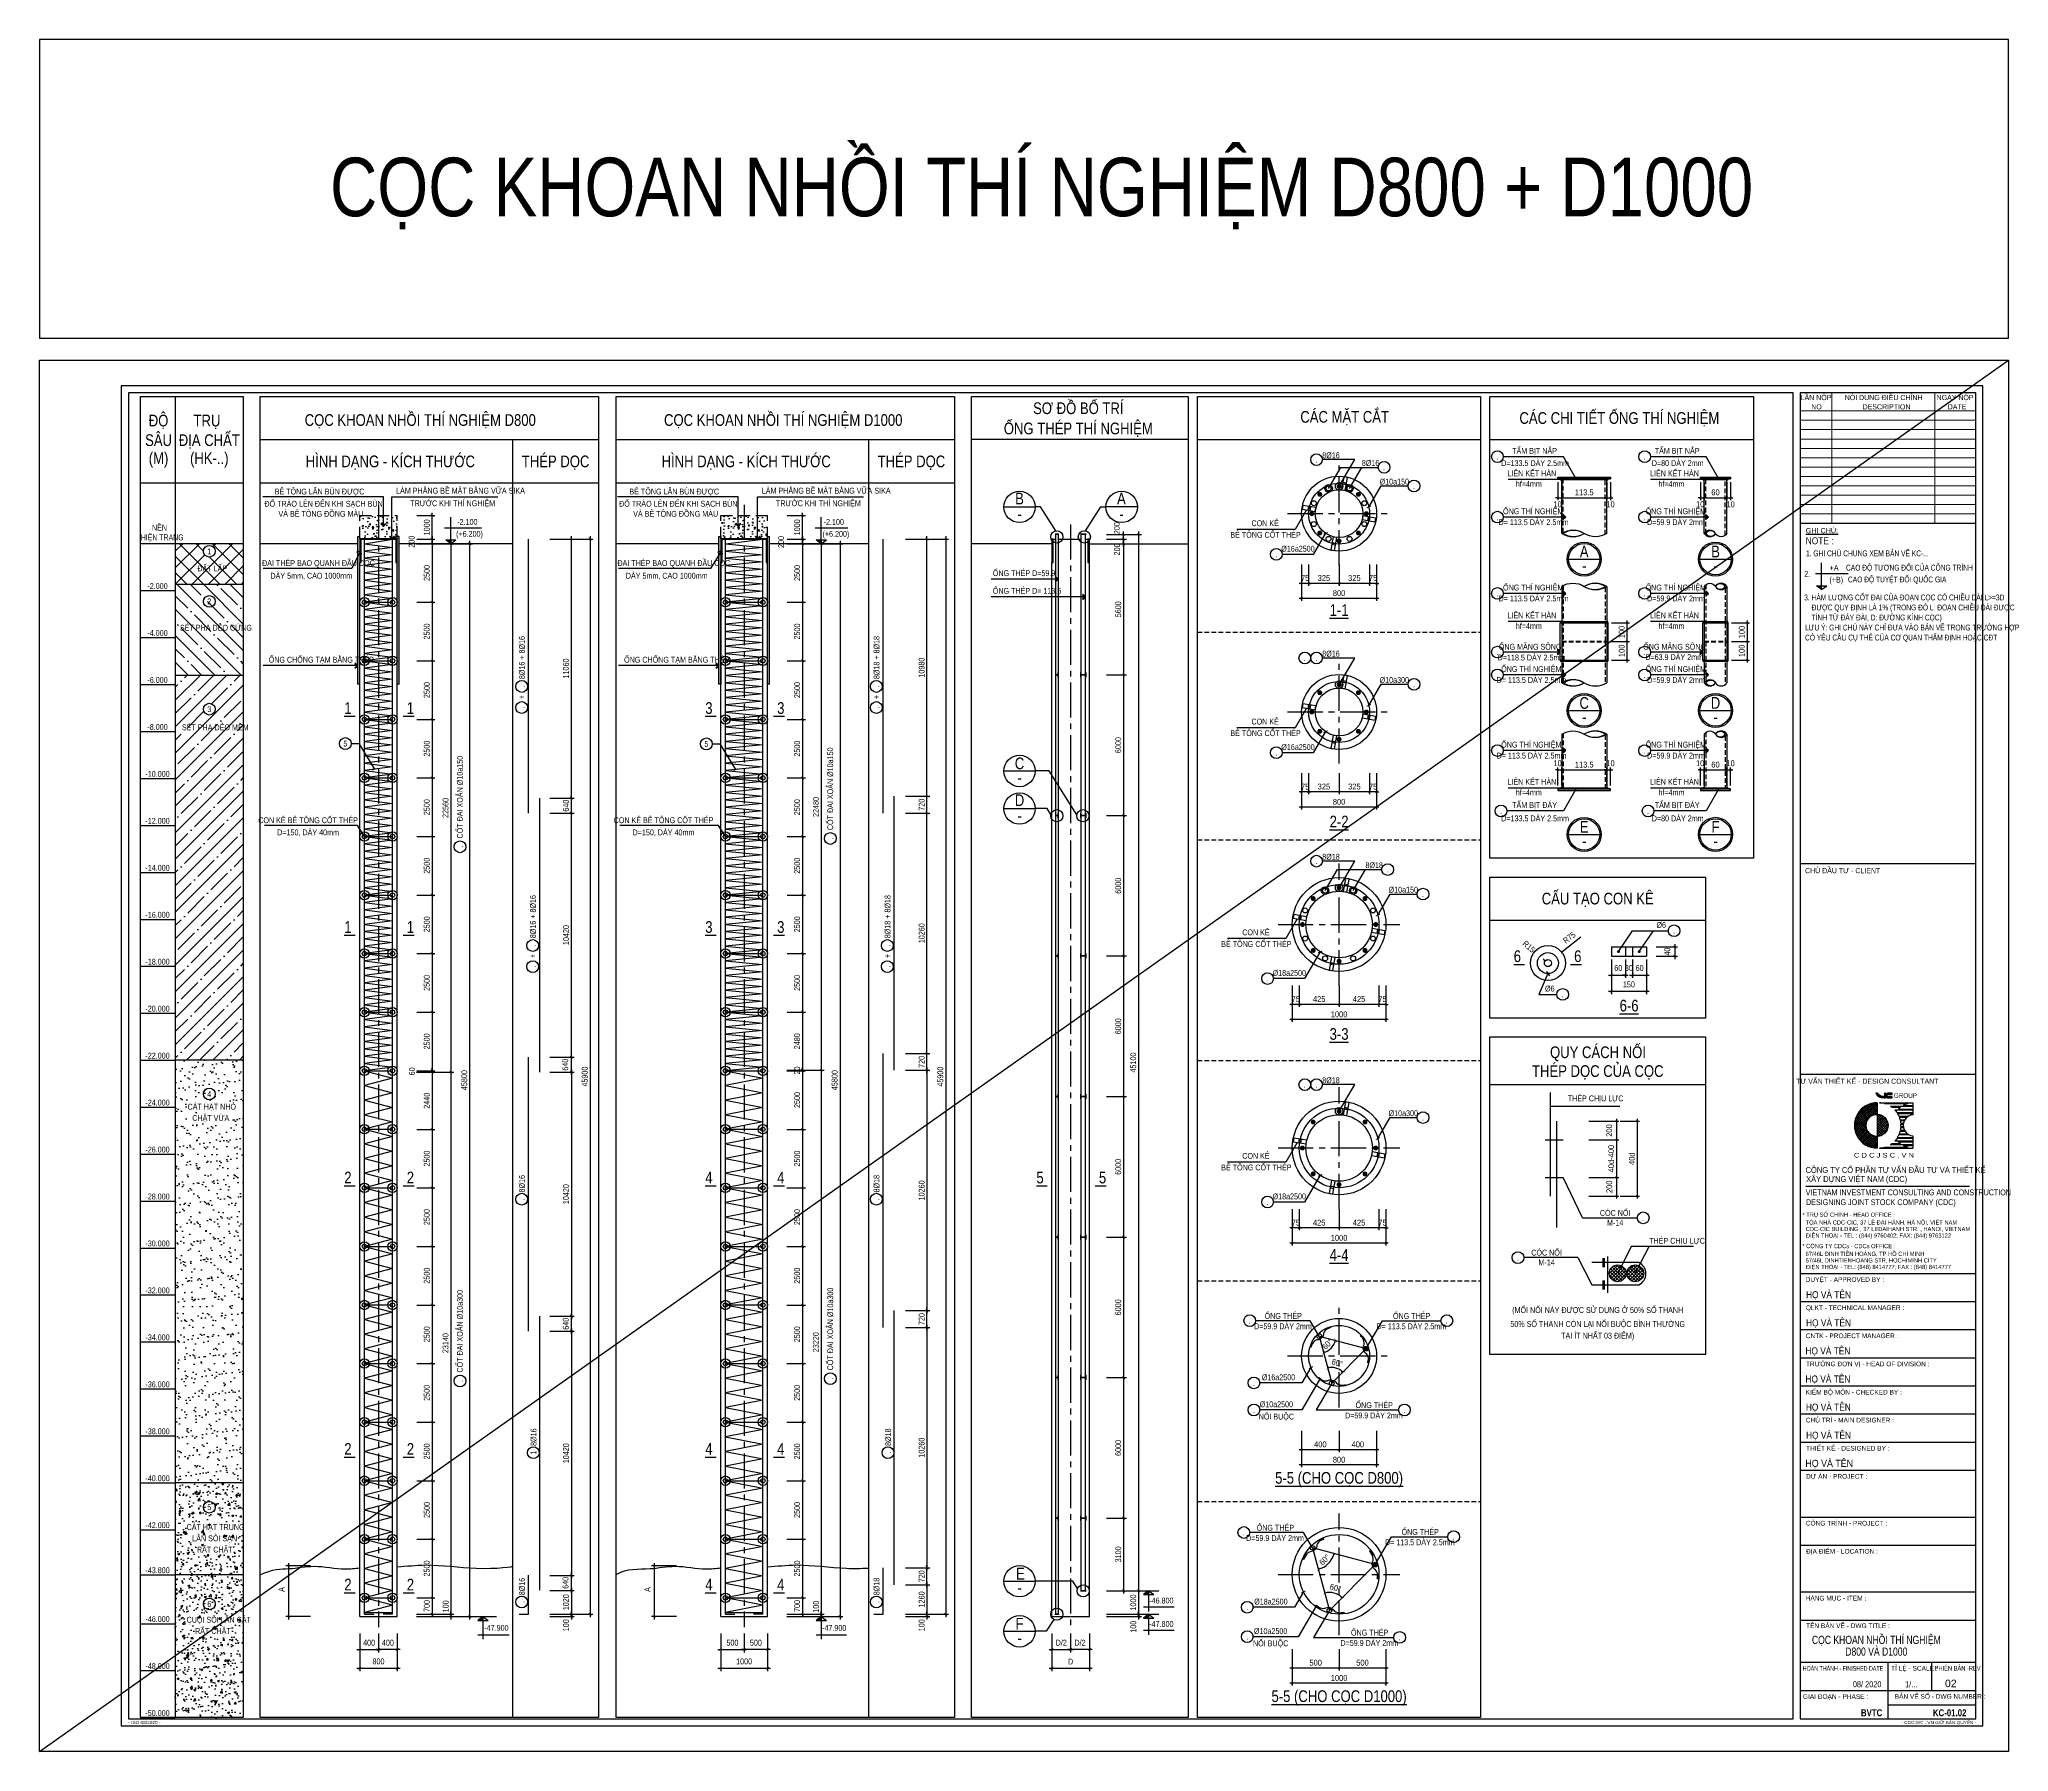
# Model space of a CAD drawing. Extents: x 171424 to 249266, y 74893 to 149166.
# Drawn here: x 171448 to 192473, y 130893 to 149166 of the extents above; entities that cross this region are included whole.
import ezdxf
from ezdxf.enums import TextEntityAlignment as Align

# ---------------------------------------------------------------- set-up
doc = ezdxf.new("R2010")
doc.units = 0
doc.header["$LTSCALE"] = 500
doc.header["$MEASUREMENT"] = 0
doc.header["$PDMODE"] = 3
doc.linetypes.add('CENTER2', pattern=[1.125, 0.75, -0.125, 0.125, -0.125])
doc.linetypes.add('HIDDEN', pattern=[0.375, 0.25, -0.125])
doc.layers.get('0').update_dxf_attribs({"linetype": 'CONTINUOUS'})
doc.layers.get('DEFPOINTS').update_dxf_attribs({"linetype": 'CONTINUOUS'})
for name, color, linetype in [('01.CDC.AXIS', 160, 'CENTER2'), ('02.CDC.DIM', 1, 'CONTINUOUS'), ('03.CDC.BORDER', 3, 'CONTINUOUS'), ('04.CDC.HIDDEN', 8, 'HIDDEN'), ('05.CDC.STEEL', 4, 'CONTINUOUS'), ('06.CDC.TEXT', 2, 'CONTINUOUS'), ('10.CDC.HATCH', 9, 'CONTINUOUS'), ('11.CDC.NOTE', 8, 'CONTINUOUS'), ('CDC -TEXT KHUNG', 7, 'CONTINUOUS'), ('CDC-KHUNGTEN', 7, 'CONTINUOUS'), ('CDC.10.HATCH', 9, 'CONTINUOUS')]:
    doc.layers.add(name, color=color, linetype=linetype)
doc.layers.add('KCS_Plotter', color=11, linetype='CONTINUOUS', plot=False)
doc.styles.add('ARIAL', font='arial.ttf', dxfattribs={"width": 0.8})
doc.styles.add('Arial_4', font='arial.ttf', dxfattribs={"width": 0.75, "height": 3})
doc.styles.add('Arial_B_3', font='arialbd.ttf', dxfattribs={"width": 0.75, "height": 3})
doc.styles.add('KT CDC', font='arial.ttf', dxfattribs={"width": 0.85, "height": 200})
doc.dimstyles.new('DIM100-25', dxfattribs={"dimtxt": 63, "dimasz": 30, "dimexe": 30, "dimexo": 0, "dimgap": 25, "dimtad": 1, "dimdec": 0, "dimlfac": 4, "dimzin": 0, "dimdsep": 46, "dimtxsty": 'ARIAL', "dimblk": 'ARCHTICK', "dimblk1": 'ARCHTICK', "dimblk2": 'D', "dimcen": 0, "dimdle": 30, "dimclrd": 1, "dimclre": 1, "dimclrt": 2, "dimadec": 0, "dimazin": 0, "dimtfac": 1, "dimtdec": 0, "dimtix": 1, "dimtofl": 0, "dimtmove": 2, "dimatfit": 3, "dimldrblk": 'ARCHTICK', "dimfxl": 1, "dimtolj": 1, "dimtzin": 0, "dimarcsym": 0})
doc.dimstyles.new('DIM100-50', dxfattribs={"dimtxt": 63, "dimasz": 30, "dimexe": 30, "dimexo": 0, "dimgap": 40, "dimtad": 1, "dimdec": 0, "dimlfac": 2, "dimzin": 0, "dimdsep": 46, "dimtxsty": 'ARIAL', "dimblk": 'ARCHTICK', "dimcen": 0, "dimdle": 30, "dimclrd": 1, "dimclre": 1, "dimclrt": 2, "dimadec": 0, "dimazin": 0, "dimtfac": 1, "dimtdec": 0, "dimtix": 1, "dimtofl": 0, "dimtmove": 2, "dimatfit": 3, "dimldrblk": 'ARCHTICK', "dimfxl": 1, "dimtolj": 1, "dimtzin": 0, "dimarcsym": 0})
doc.dimstyles.new('DIM25', dxfattribs={"dimscale": 25, "dimtxt": 2.5, "dimasz": 1, "dimexe": 1, "dimexo": 0, "dimgap": 1, "dimtad": 1, "dimdec": 0, "dimdsep": 46, "dimtxsty": 'ARIAL', "dimblk": 'ARCHTICK', "dimcen": 1, "dimdle": 1, "dimclrd": 1, "dimclre": 1, "dimclrt": 2, "dimadec": 0, "dimazin": 0, "dimtfac": 1, "dimtdec": 0, "dimtix": 1, "dimtmove": 2, "dimatfit": 3, "dimldrblk": 'ARCHTICK', "dimfxl": 1, "dimtolj": 1, "dimtzin": 0, "dimarcsym": 0})
doc.dimstyles.new('DIM25-10', dxfattribs={"dimtxt": 63, "dimasz": 30, "dimexe": 30, "dimexo": 0, "dimgap": 40, "dimtad": 1, "dimdec": 0, "dimlfac": 0.4, "dimzin": 0, "dimdsep": 46, "dimtxsty": 'ARIAL', "dimblk": 'ARCHTICK', "dimblk1": 'ARCHTICK', "dimblk2": 'D', "dimcen": 0, "dimdle": 30, "dimclrd": 1, "dimclre": 1, "dimclrt": 2, "dimadec": 0, "dimazin": 0, "dimtfac": 1, "dimtdec": 0, "dimtix": 1, "dimtofl": 0, "dimtmove": 2, "dimatfit": 3, "dimldrblk": 'ARCHTICK', "dimfxl": 1, "dimtolj": 1, "dimtzin": 0, "dimarcsym": 0})
pattern_1 = [(37.5, (90230.4, 5703.99), (-5.03947, 154.1459), [0, -121.6, 0, -136, 0, -130]), (7.5, (90230.4, 5703.99), (141.58214, 225.77169), [0, -65.6, 0, -109.6, 0, -42]), (327.5, (90132, 5703.99), (249.13135, 0.45272), [0, -40, 0, -144, 0, -188]), (317.5, (90132, 5704), (240.49013, 70.21405), [0, -20, 0, -94.4, 0, -108])]
pattern_2 = [(50, (90230.4, 5703.99), (215.17805, -18.82564), [22.5, -247.5]), (355, (90230.4, 5704), (-41.6254, 225.65764), [18, -198]), (100.4514, (90248.33, 5702.42), (173.55281, 206.83186), [19.12206, -210.34263]), (46.1842, (90230.4, 5764), (320.1723, -49.6557), [33.75, -371.25]), (96.6356, (90257.07, 5759.85), (280.3988, 292.23536), [28.6831, -315.5139]), (351.1842, (90230.4, 5764), (280.3986, 292.2356), [27, -297]), (21, (90260.4, 5748.99), (179.07212, -120.78567), [22.5, -247.5]), (326, (90260.4, 5749), (72.9946, 217.545), [18, -198]), (71.4514, (90275.32, 5738.92), (252.0668, 96.75915), [19.12206, -210.34263]), (37.5, (90230.39, 5703.99), (3.647957, 99.868156), [0, -195.6, 0, -201, 0, -198.75]), (7.5, (90230.39, 5703.99), (78.92086, 118.32351), [0, -114.6, 0, -191.1, 0, -75.75]), (327.5, (90163.49, 5703.99), (160.14673, -6.76646), [0, -75, 0, -234, 0, -310.5]), (317.5, (90133.5, 5703.99), (174.95585, 30.0315), [0, -97.5, 0, -155.4, 0, -220.5])]
pattern_3 = [(45, (90742.7306, 97.8446), (-1.767766953, 1.767766953), [])]

# ---------------------------------------------------------------- blocks, each defined once
blk = doc.blocks.new('_ArchTick')
at = {"color": 0, "linetype": 'ByBlock', "const_width": 0.15}
blk.add_lwpolyline([(-0.5, -0.5), (0.5, 0.5)], dxfattribs=at)
blk = doc.blocks.new('*D257')
at = {"layer": '02.CDC.DIM', "color": 1, "lineweight": -2, "transparency": 16777216}
for p, q in [((175477, 144084), (175672, 144084)), ((175642, 143804), (175642, 144114)), ((175477, 143834), (175672, 143834))]:
    blk.add_line(p, q, dxfattribs=at)
at = {"layer": 'DEFPOINTS', "color": 0, "transparency": 16777216}
for p in [(175477, 144084), (175642, 144084), (175477, 143834)]:
    blk.add_point(p, dxfattribs=at)
at = {"layer": '02.CDC.DIM', "color": 1, "lineweight": -2, "transparency": 16777216, "xscale": 30, "yscale": 30, "zscale": 30}
for p, rotation in [((175642, 144084), 90), ((175642, 143834), 270)]:
    blk.add_blockref('_ArchTick', p, dxfattribs=dict(at, rotation=rotation))
at = {"layer": '02.CDC.DIM', "color": 2, "transparency": 16777216, "insert": (175585, 143959), "char_height": 63, "attachment_point": 5, "rotation": 90, "style": 'ARIAL'}
blk.add_mtext('\\A1;1000', dxfattribs=at)
blk = doc.blocks.new('D')
at = {"layer": '02.CDC.DIM'}
for p, q in [((-50, -50), (50, 50)), ((-86.75, 0), (86.75, 0))]:
    blk.add_line(p, q, dxfattribs=at)
blk = doc.blocks.new('*D258')
at = {"layer": '02.CDC.DIM', "color": 1, "lineweight": -2, "transparency": 16777216}
for p, q in [((176898, 143834), (177358, 143834)), ((177328, 143864), (177328, 132329)), ((176898, 132359), (177358, 132359))]:
    blk.add_line(p, q, dxfattribs=at)
at = {"layer": 'DEFPOINTS', "color": 0, "transparency": 16777216}
for p in [(176898, 143834), (176898, 132359), (177328, 132359)]:
    blk.add_point(p, dxfattribs=at)
at = {"layer": '02.CDC.DIM', "color": 1, "lineweight": -2, "transparency": 16777216, "xscale": 30, "yscale": 30, "zscale": 30}
for p, rotation in [((177328, 143834), 90), ((177328, 132359), 270)]:
    blk.add_blockref('_ArchTick', p, dxfattribs=dict(at, rotation=rotation))
at = {"layer": '02.CDC.DIM', "color": 2, "transparency": 16777216, "insert": (177271, 138097), "char_height": 63, "attachment_point": 5, "rotation": 90, "style": 'ARIAL'}
blk.add_mtext('\\A1;45900', dxfattribs=at)
blk = doc.blocks.new('*D259')
at = {"layer": '02.CDC.DIM', "color": 1, "lineweight": -2, "transparency": 16777216}
for p, q in [((176898, 138144), (177158, 138144)), ((177128, 138174), (177128, 135509)), ((176898, 135539), (177158, 135539))]:
    blk.add_line(p, q, dxfattribs=at)
at = {"layer": 'DEFPOINTS', "color": 0, "transparency": 16777216}
for p in [(176898, 138144), (176898, 135539), (177128, 135539)]:
    blk.add_point(p, dxfattribs=at)
at = {"layer": '02.CDC.DIM', "color": 1, "lineweight": -2, "transparency": 16777216, "xscale": 30, "yscale": 30, "zscale": 30}
for p, rotation in [((177128, 138144), 90), ((177128, 135539), 270)]:
    blk.add_blockref('_ArchTick', p, dxfattribs=dict(at, rotation=rotation))
at = {"layer": '02.CDC.DIM', "color": 2, "transparency": 16777216, "insert": (177071, 136842), "char_height": 63, "attachment_point": 5, "rotation": 90, "style": 'ARIAL'}
blk.add_mtext('\\A1;10420', dxfattribs=at)
blk = doc.blocks.new('*D260')
at = {"layer": '02.CDC.DIM', "color": 1, "lineweight": -2, "transparency": 16777216}
for p, q in [((176898, 138304), (177158, 138304)), ((176898, 138144), (177158, 138144)), ((177128, 138114), (177128, 138334))]:
    blk.add_line(p, q, dxfattribs=at)
at = {"layer": 'DEFPOINTS', "color": 0, "transparency": 16777216}
for p in [(176898, 138304), (176898, 138144), (177128, 138304)]:
    blk.add_point(p, dxfattribs=at)
at = {"layer": '02.CDC.DIM', "color": 1, "lineweight": -2, "transparency": 16777216, "xscale": 30, "yscale": 30, "zscale": 30}
for p, rotation in [((177128, 138304), 90), ((177128, 138144), 270)]:
    blk.add_blockref('_ArchTick', p, dxfattribs=dict(at, rotation=rotation))
at = {"layer": '02.CDC.DIM', "color": 2, "transparency": 16777216, "insert": (177063, 138224), "char_height": 63, "attachment_point": 5, "rotation": 90, "style": 'ARIAL'}
blk.add_mtext('\\A1;640', dxfattribs=at)
blk = doc.blocks.new('*D261')
at = {"layer": '02.CDC.DIM', "color": 1, "lineweight": -2, "transparency": 16777216}
for p, q in [((176898, 140909), (177158, 140909)), ((177128, 138274), (177128, 140939)), ((176898, 138304), (177158, 138304))]:
    blk.add_line(p, q, dxfattribs=at)
at = {"layer": 'DEFPOINTS', "color": 0, "transparency": 16777216}
for p in [(176898, 140909), (177128, 140909), (176898, 138304)]:
    blk.add_point(p, dxfattribs=at)
at = {"layer": '02.CDC.DIM', "color": 1, "lineweight": -2, "transparency": 16777216, "xscale": 30, "yscale": 30, "zscale": 30}
for p, rotation in [((177128, 140909), 90), ((177128, 138304), 270)]:
    blk.add_blockref('_ArchTick', p, dxfattribs=dict(at, rotation=rotation))
at = {"layer": '02.CDC.DIM', "color": 2, "transparency": 16777216, "insert": (177071, 139607), "char_height": 63, "attachment_point": 5, "rotation": 90, "style": 'ARIAL'}
blk.add_mtext('\\A1;10420', dxfattribs=at)
blk = doc.blocks.new('*D262')
at = {"layer": '02.CDC.DIM', "color": 1, "lineweight": -2, "transparency": 16777216}
for p, q in [((177128, 140879), (177128, 141099)), ((176898, 141069), (177158, 141069)), ((176898, 140909), (177158, 140909))]:
    blk.add_line(p, q, dxfattribs=at)
at = {"layer": 'DEFPOINTS', "color": 0, "transparency": 16777216}
for p in [(176898, 141069), (176898, 140909), (177128, 141069)]:
    blk.add_point(p, dxfattribs=at)
at = {"layer": '02.CDC.DIM', "color": 1, "lineweight": -2, "transparency": 16777216, "xscale": 30, "yscale": 30, "zscale": 30}
for p, rotation in [((177128, 141069), 90), ((177128, 140909), 270)]:
    blk.add_blockref('_ArchTick', p, dxfattribs=dict(at, rotation=rotation))
at = {"layer": '02.CDC.DIM', "color": 2, "transparency": 16777216, "insert": (177071, 140989), "char_height": 63, "attachment_point": 5, "rotation": 90, "style": 'ARIAL'}
blk.add_mtext('\\A1;640', dxfattribs=at)
blk = doc.blocks.new('*D263')
at = {"layer": '02.CDC.DIM', "color": 1, "lineweight": -2, "transparency": 16777216}
for p, q in [((176898, 143834), (177158, 143834)), ((177128, 141039), (177128, 143864)), ((176898, 141069), (177158, 141069))]:
    blk.add_line(p, q, dxfattribs=at)
at = {"layer": 'DEFPOINTS', "color": 0, "transparency": 16777216}
for p in [(176898, 143834), (177128, 143834), (176898, 141069)]:
    blk.add_point(p, dxfattribs=at)
at = {"layer": '02.CDC.DIM', "color": 1, "lineweight": -2, "transparency": 16777216, "xscale": 30, "yscale": 30, "zscale": 30}
for p, rotation in [((177128, 143834), 90), ((177128, 141069), 270)]:
    blk.add_blockref('_ArchTick', p, dxfattribs=dict(at, rotation=rotation))
at = {"layer": '02.CDC.DIM', "color": 2, "transparency": 16777216, "insert": (177071, 142452), "char_height": 63, "attachment_point": 5, "rotation": 90, "style": 'ARIAL'}
blk.add_mtext('\\A1;11060', dxfattribs=at)
blk = doc.blocks.new('*D264')
at = {"layer": '02.CDC.DIM', "color": 1, "lineweight": -2, "transparency": 16777216}
for p, q in [((176898, 132359), (177158, 132359)), ((176898, 132334), (177158, 132334)), ((177128, 132359), (177128, 132389)), ((177128, 132334), (177128, 132304))]:
    blk.add_line(p, q, dxfattribs=at)
at = {"layer": 'DEFPOINTS', "color": 0, "transparency": 16777216}
for p in [(176898, 132359), (176898, 132334), (177128, 132359)]:
    blk.add_point(p, dxfattribs=at)
at = {"layer": '02.CDC.DIM', "color": 1, "lineweight": -2, "transparency": 16777216, "xscale": 30, "yscale": 30, "zscale": 30}
for p, rotation in [((177128, 132359), 270), ((177128, 132334), 90)]:
    blk.add_blockref('_ArchTick', p, dxfattribs=dict(at, rotation=rotation))
at = {"layer": '02.CDC.DIM', "color": 2, "transparency": 16777216, "insert": (177071, 132241), "char_height": 63, "attachment_point": 5, "rotation": 90, "style": 'ARIAL'}
blk.add_mtext('\\A1;100', dxfattribs=at)
blk = doc.blocks.new('*D265')
at = {"layer": '02.CDC.DIM', "color": 1, "lineweight": -2, "transparency": 16777216}
for p, q in [((175475, 138144), (175872, 138144)), ((175842, 138174), (175842, 132329)), ((175475, 132359), (175872, 132359))]:
    blk.add_line(p, q, dxfattribs=at)
at = {"layer": 'DEFPOINTS', "color": 0, "transparency": 16777216}
for p in [(175475, 138144), (175475, 132359), (175842, 132359)]:
    blk.add_point(p, dxfattribs=at)
at = {"layer": '02.CDC.DIM', "color": 1, "lineweight": -2, "transparency": 16777216, "xscale": 30, "yscale": 30, "zscale": 30}
for p, rotation in [((175842, 138144), 90), ((175842, 132359), 270)]:
    blk.add_blockref('_ArchTick', p, dxfattribs=dict(at, rotation=rotation))
at = {"layer": '02.CDC.DIM', "color": 2, "transparency": 16777216, "insert": (175785, 135252), "char_height": 63, "attachment_point": 5, "rotation": 90, "style": 'ARIAL'}
blk.add_mtext('\\A1;23140', dxfattribs=at)
blk = doc.blocks.new('*D266')
at = {"layer": '02.CDC.DIM', "color": 1, "lineweight": -2, "transparency": 16777216}
for p, q in [((176042, 143814), (176042, 132304)), ((175475, 143784), (176072, 143784)), ((175475, 132334), (176072, 132334))]:
    blk.add_line(p, q, dxfattribs=at)
at = {"layer": 'DEFPOINTS', "color": 0, "transparency": 16777216}
for p in [(175475, 143784), (175475, 132334), (176042, 132334)]:
    blk.add_point(p, dxfattribs=at)
at = {"layer": '02.CDC.DIM', "color": 1, "lineweight": -2, "transparency": 16777216, "xscale": 30, "yscale": 30, "zscale": 30}
for p, rotation in [((176042, 143784), 90), ((176042, 132334), 270)]:
    blk.add_blockref('_ArchTick', p, dxfattribs=dict(at, rotation=rotation))
at = {"layer": '02.CDC.DIM', "color": 2, "transparency": 16777216, "insert": (175985, 138059), "char_height": 63, "attachment_point": 5, "rotation": 90, "style": 'ARIAL'}
blk.add_mtext('\\A1;45800', dxfattribs=at)
blk = doc.blocks.new('*D267')
at = {"layer": '02.CDC.DIM', "color": 1, "lineweight": -2, "transparency": 16777216}
for p, q in [((174869, 131991), (174869, 131752)), ((175269, 131991), (175269, 131752)), ((174839, 131782), (175299, 131782))]:
    blk.add_line(p, q, dxfattribs=at)
at = {"layer": 'DEFPOINTS', "color": 0, "transparency": 16777216}
for p in [(174869, 131991), (175269, 131991), (175269, 131782)]:
    blk.add_point(p, dxfattribs=at)
at = {"layer": '02.CDC.DIM', "color": 1, "lineweight": -2, "transparency": 16777216, "xscale": 30, "yscale": 30, "zscale": 30, "rotation": 180}
blk.add_blockref('_ArchTick', (174869, 131782), dxfattribs=at)
at = {"layer": '02.CDC.DIM', "color": 1, "lineweight": -2, "transparency": 16777216, "xscale": 30, "yscale": 30, "zscale": 30}
blk.add_blockref('_ArchTick', (175269, 131782), dxfattribs=at)
at = {"layer": '02.CDC.DIM', "color": 2, "transparency": 16777216, "insert": (175069, 131855), "char_height": 63, "attachment_point": 5, "style": 'ARIAL'}
blk.add_mtext('\\A1;800', dxfattribs=at)
blk = doc.blocks.new('*D268')
at = {"layer": '02.CDC.DIM', "color": 1, "lineweight": -2, "transparency": 16777216}
for p, q in [((174869, 132154), (174869, 131952)), ((175069, 132154), (175069, 131952)), ((174839, 131982), (175099, 131982))]:
    blk.add_line(p, q, dxfattribs=at)
at = {"layer": 'DEFPOINTS', "color": 0, "transparency": 16777216}
for p in [(174869, 132154), (175069, 132154), (175069, 131982)]:
    blk.add_point(p, dxfattribs=at)
at = {"layer": '02.CDC.DIM', "color": 1, "lineweight": -2, "transparency": 16777216, "xscale": 30, "yscale": 30, "zscale": 30, "rotation": 180}
blk.add_blockref('_ArchTick', (174869, 131982), dxfattribs=at)
at = {"layer": '02.CDC.DIM', "color": 1, "lineweight": -2, "transparency": 16777216, "xscale": 30, "yscale": 30, "zscale": 30}
blk.add_blockref('_ArchTick', (175069, 131982), dxfattribs=at)
at = {"layer": '02.CDC.DIM', "color": 2, "transparency": 16777216, "insert": (174969, 132055), "char_height": 63, "attachment_point": 5, "style": 'ARIAL'}
blk.add_mtext('\\A1;400', dxfattribs=at)
blk = doc.blocks.new('*D269')
at = {"layer": '02.CDC.DIM', "color": 1, "lineweight": -2, "transparency": 16777216}
for p, q in [((175069, 132154), (175069, 131952)), ((175269, 132154), (175269, 131952)), ((175299, 131982), (175039, 131982))]:
    blk.add_line(p, q, dxfattribs=at)
at = {"layer": 'DEFPOINTS', "color": 0, "transparency": 16777216}
for p in [(175069, 132154), (175269, 132154), (175069, 131982)]:
    blk.add_point(p, dxfattribs=at)
at = {"layer": '02.CDC.DIM', "color": 1, "lineweight": -2, "transparency": 16777216, "xscale": 30, "yscale": 30, "zscale": 30, "rotation": 180}
blk.add_blockref('_ArchTick', (175069, 131982), dxfattribs=at)
at = {"layer": '02.CDC.DIM', "color": 1, "lineweight": -2, "transparency": 16777216, "xscale": 30, "yscale": 30, "zscale": 30}
blk.add_blockref('_ArchTick', (175269, 131982), dxfattribs=at)
at = {"layer": '02.CDC.DIM', "color": 2, "transparency": 16777216, "insert": (175169, 132055), "char_height": 63, "attachment_point": 5, "style": 'ARIAL'}
blk.add_mtext('\\A1;400', dxfattribs=at)
blk = doc.blocks.new('*D270')
at = {"layer": '02.CDC.DIM', "color": 1, "lineweight": -2, "transparency": 16777216}
for p, q in [((175842, 143814), (175842, 138114)), ((175475, 143784), (175872, 143784)), ((175475, 138144), (175872, 138144))]:
    blk.add_line(p, q, dxfattribs=at)
at = {"layer": 'DEFPOINTS', "color": 0, "transparency": 16777216}
for p in [(175475, 143784), (175475, 138144), (175842, 138144)]:
    blk.add_point(p, dxfattribs=at)
at = {"layer": '02.CDC.DIM', "color": 1, "lineweight": -2, "transparency": 16777216, "xscale": 30, "yscale": 30, "zscale": 30}
for p, rotation in [((175842, 143784), 90), ((175842, 138144), 270)]:
    blk.add_blockref('_ArchTick', p, dxfattribs=dict(at, rotation=rotation))
at = {"layer": '02.CDC.DIM', "color": 2, "transparency": 16777216, "insert": (175785, 140964), "char_height": 63, "attachment_point": 5, "rotation": 90, "style": 'ARIAL'}
blk.add_mtext('\\A1;22560', dxfattribs=at)
blk = doc.blocks.new('*D271')
at = {"layer": '02.CDC.DIM', "color": 1, "lineweight": -2, "transparency": 16777216}
for p, q in [((175475, 132359), (175872, 132359)), ((175475, 132334), (175872, 132334)), ((175842, 132359), (175842, 132389)), ((175842, 132334), (175842, 132304))]:
    blk.add_line(p, q, dxfattribs=at)
at = {"layer": 'DEFPOINTS', "color": 0, "transparency": 16777216}
for p in [(175475, 132359), (175475, 132334), (175842, 132359)]:
    blk.add_point(p, dxfattribs=at)
at = {"layer": '02.CDC.DIM', "color": 1, "lineweight": -2, "transparency": 16777216, "xscale": 30, "yscale": 30, "zscale": 30}
for p, rotation in [((175842, 132359), 270), ((175842, 132334), 90)]:
    blk.add_blockref('_ArchTick', p, dxfattribs=dict(at, rotation=rotation))
at = {"layer": '02.CDC.DIM', "color": 2, "transparency": 16777216, "insert": (175786, 132443), "char_height": 63, "attachment_point": 5, "rotation": 90, "style": 'ARIAL'}
blk.add_mtext('\\A1;100', dxfattribs=at)
blk = doc.blocks.new('*D272')
at = {"layer": '02.CDC.DIM', "color": 1, "lineweight": -2, "transparency": 16777216}
for p, q in [((175477, 143834), (175672, 143834)), ((175642, 143864), (175642, 143754)), ((175477, 143784), (175672, 143784))]:
    blk.add_line(p, q, dxfattribs=at)
at = {"layer": 'DEFPOINTS', "color": 0, "transparency": 16777216}
for p in [(175477, 143834), (175477, 143784), (175642, 143784)]:
    blk.add_point(p, dxfattribs=at)
at = {"layer": '02.CDC.DIM', "color": 1, "lineweight": -2, "transparency": 16777216, "xscale": 30, "yscale": 30, "zscale": 30}
for p, rotation in [((175642, 143834), 90), ((175642, 143784), 270)]:
    blk.add_blockref('_ArchTick', p, dxfattribs=dict(at, rotation=rotation))
at = {"layer": '02.CDC.DIM', "color": 2, "transparency": 16777216, "insert": (175423, 143806), "char_height": 63, "attachment_point": 5, "rotation": 90, "style": 'ARIAL'}
blk.add_mtext('\\A1;200', dxfattribs=at)
blk = doc.blocks.new('*D273')
at = {"layer": '02.CDC.DIM', "color": 1, "lineweight": -2, "transparency": 16777216}
for p, q in [((177128, 135409), (177128, 132744)), ((176898, 135379), (177158, 135379)), ((176898, 132774), (177158, 132774))]:
    blk.add_line(p, q, dxfattribs=at)
at = {"layer": 'DEFPOINTS', "color": 0, "transparency": 16777216}
for p in [(176898, 135379), (176898, 132774), (177128, 132774)]:
    blk.add_point(p, dxfattribs=at)
at = {"layer": '02.CDC.DIM', "color": 1, "lineweight": -2, "transparency": 16777216, "xscale": 30, "yscale": 30, "zscale": 30}
for p, rotation in [((177128, 135379), 90), ((177128, 132774), 270)]:
    blk.add_blockref('_ArchTick', p, dxfattribs=dict(at, rotation=rotation))
at = {"layer": '02.CDC.DIM', "color": 2, "transparency": 16777216, "insert": (177071, 134077), "char_height": 63, "attachment_point": 5, "rotation": 90, "style": 'ARIAL'}
blk.add_mtext('\\A1;10420', dxfattribs=at)
blk = doc.blocks.new('*D274')
at = {"layer": '02.CDC.DIM', "color": 1, "lineweight": -2, "transparency": 16777216}
for p, q in [((176898, 135539), (177158, 135539)), ((177128, 135349), (177128, 135569)), ((176898, 135379), (177158, 135379))]:
    blk.add_line(p, q, dxfattribs=at)
at = {"layer": 'DEFPOINTS', "color": 0, "transparency": 16777216}
for p in [(176898, 135539), (177128, 135539), (176898, 135379)]:
    blk.add_point(p, dxfattribs=at)
at = {"layer": '02.CDC.DIM', "color": 1, "lineweight": -2, "transparency": 16777216, "xscale": 30, "yscale": 30, "zscale": 30}
for p, rotation in [((177128, 135539), 90), ((177128, 135379), 270)]:
    blk.add_blockref('_ArchTick', p, dxfattribs=dict(at, rotation=rotation))
at = {"layer": '02.CDC.DIM', "color": 2, "transparency": 16777216, "insert": (177069, 135459), "char_height": 63, "attachment_point": 5, "rotation": 90, "style": 'ARIAL'}
blk.add_mtext('\\A1;640', dxfattribs=at)
blk = doc.blocks.new('*D275')
at = {"layer": '02.CDC.DIM', "color": 1, "lineweight": -2, "transparency": 16777216}
for p, q in [((176898, 132614), (177158, 132614)), ((177128, 132644), (177128, 132329)), ((176898, 132359), (177158, 132359))]:
    blk.add_line(p, q, dxfattribs=at)
at = {"layer": 'DEFPOINTS', "color": 0, "transparency": 16777216}
for p in [(176898, 132614), (176898, 132359), (177128, 132359)]:
    blk.add_point(p, dxfattribs=at)
at = {"layer": '02.CDC.DIM', "color": 1, "lineweight": -2, "transparency": 16777216, "xscale": 30, "yscale": 30, "zscale": 30}
for p, rotation in [((177128, 132614), 90), ((177128, 132359), 270)]:
    blk.add_blockref('_ArchTick', p, dxfattribs=dict(at, rotation=rotation))
at = {"layer": '02.CDC.DIM', "color": 2, "transparency": 16777216, "insert": (177071, 132487), "char_height": 63, "attachment_point": 5, "rotation": 90, "style": 'ARIAL'}
blk.add_mtext('\\A1;1020', dxfattribs=at)
blk = doc.blocks.new('*D276')
at = {"layer": '02.CDC.DIM', "color": 1, "lineweight": -2, "transparency": 16777216}
for p, q in [((176898, 132774), (177158, 132774)), ((177128, 132584), (177128, 132804)), ((176898, 132614), (177158, 132614))]:
    blk.add_line(p, q, dxfattribs=at)
at = {"layer": 'DEFPOINTS', "color": 0, "transparency": 16777216}
for p in [(176898, 132774), (177128, 132774), (176898, 132614)]:
    blk.add_point(p, dxfattribs=at)
at = {"layer": '02.CDC.DIM', "color": 1, "lineweight": -2, "transparency": 16777216, "xscale": 30, "yscale": 30, "zscale": 30}
for p, rotation in [((177128, 132774), 90), ((177128, 132614), 270)]:
    blk.add_blockref('_ArchTick', p, dxfattribs=dict(at, rotation=rotation))
at = {"layer": '02.CDC.DIM', "color": 2, "transparency": 16777216, "insert": (177066, 132694), "char_height": 63, "attachment_point": 5, "rotation": 90, "style": 'ARIAL'}
blk.add_mtext('\\A1;640', dxfattribs=at)
blk = doc.blocks.new('*D277')
at = {"layer": '02.CDC.DIM', "color": 1, "lineweight": -2, "transparency": 16777216}
for p, q in [((174109, 132905), (174109, 132304)), ((174344, 132875), (174079, 132875)), ((174344, 132334), (174079, 132334))]:
    blk.add_line(p, q, dxfattribs=at)
at = {"layer": 'DEFPOINTS', "color": 0, "transparency": 16777216}
for p in [(174344, 132875), (174109, 132334), (174344, 132334)]:
    blk.add_point(p, dxfattribs=at)
at = {"layer": '02.CDC.DIM', "color": 1, "lineweight": -2, "transparency": 16777216, "xscale": 30, "yscale": 30, "zscale": 30}
for p, rotation in [((174109, 132875), 90), ((174109, 132334), 270)]:
    blk.add_blockref('_ArchTick', p, dxfattribs=dict(at, rotation=rotation))
at = {"layer": '02.CDC.DIM', "color": 2, "transparency": 16777216, "insert": (174035, 132623), "char_height": 63, "attachment_point": 5, "rotation": 90, "style": 'ARIAL'}
blk.add_mtext('\\A1;A', dxfattribs=at)
blk = doc.blocks.new('*D278')
at = {"layer": '02.CDC.DIM', "color": 1, "lineweight": -2, "transparency": 16777216}
for p, q in [((175642, 143814), (175642, 143129)), ((175477, 143784), (175672, 143784)), ((175477, 143159), (175672, 143159))]:
    blk.add_line(p, q, dxfattribs=at)
at = {"layer": 'DEFPOINTS', "color": 0, "transparency": 16777216}
for p in [(175477, 143784), (175477, 143159), (175642, 143159)]:
    blk.add_point(p, dxfattribs=at)
at = {"layer": '02.CDC.DIM', "color": 1, "lineweight": -2, "transparency": 16777216, "xscale": 30, "yscale": 30, "zscale": 30}
for p, rotation in [((175642, 143784), 90), ((175642, 143159), 270)]:
    blk.add_blockref('_ArchTick', p, dxfattribs=dict(at, rotation=rotation))
at = {"layer": '02.CDC.DIM', "color": 2, "transparency": 16777216, "insert": (175585, 143472), "char_height": 63, "attachment_point": 5, "rotation": 90, "style": 'ARIAL'}
blk.add_mtext('\\A1;2500', dxfattribs=at)
blk = doc.blocks.new('*D279')
at = {"layer": '02.CDC.DIM', "color": 1, "lineweight": -2, "transparency": 16777216}
for p, q in [((175642, 143189), (175642, 142504)), ((175477, 143159), (175672, 143159)), ((175477, 142534), (175672, 142534))]:
    blk.add_line(p, q, dxfattribs=at)
at = {"layer": 'DEFPOINTS', "color": 0, "transparency": 16777216}
for p in [(175477, 143159), (175477, 142534), (175642, 142534)]:
    blk.add_point(p, dxfattribs=at)
at = {"layer": '02.CDC.DIM', "color": 1, "lineweight": -2, "transparency": 16777216, "xscale": 30, "yscale": 30, "zscale": 30}
for p, rotation in [((175642, 143159), 90), ((175642, 142534), 270)]:
    blk.add_blockref('_ArchTick', p, dxfattribs=dict(at, rotation=rotation))
at = {"layer": '02.CDC.DIM', "color": 2, "transparency": 16777216, "insert": (175585, 142847), "char_height": 63, "attachment_point": 5, "rotation": 90, "style": 'ARIAL'}
blk.add_mtext('\\A1;2500', dxfattribs=at)
blk = doc.blocks.new('*D280')
at = {"layer": '02.CDC.DIM', "color": 1, "lineweight": -2, "transparency": 16777216}
for p, q in [((175642, 142564), (175642, 141879)), ((175477, 142534), (175672, 142534)), ((175477, 141909), (175672, 141909))]:
    blk.add_line(p, q, dxfattribs=at)
at = {"layer": 'DEFPOINTS', "color": 0, "transparency": 16777216}
for p in [(175477, 142534), (175477, 141909), (175642, 141909)]:
    blk.add_point(p, dxfattribs=at)
at = {"layer": '02.CDC.DIM', "color": 1, "lineweight": -2, "transparency": 16777216, "xscale": 30, "yscale": 30, "zscale": 30}
for p, rotation in [((175642, 142534), 90), ((175642, 141909), 270)]:
    blk.add_blockref('_ArchTick', p, dxfattribs=dict(at, rotation=rotation))
at = {"layer": '02.CDC.DIM', "color": 2, "transparency": 16777216, "insert": (175585, 142222), "char_height": 63, "attachment_point": 5, "rotation": 90, "style": 'ARIAL'}
blk.add_mtext('\\A1;2500', dxfattribs=at)
blk = doc.blocks.new('*D281')
at = {"layer": '02.CDC.DIM', "color": 1, "lineweight": -2, "transparency": 16777216}
for p, q in [((175642, 141939), (175642, 141254)), ((175477, 141909), (175672, 141909)), ((175477, 141284), (175672, 141284))]:
    blk.add_line(p, q, dxfattribs=at)
at = {"layer": 'DEFPOINTS', "color": 0, "transparency": 16777216}
for p in [(175477, 141909), (175477, 141284), (175642, 141284)]:
    blk.add_point(p, dxfattribs=at)
at = {"layer": '02.CDC.DIM', "color": 1, "lineweight": -2, "transparency": 16777216, "xscale": 30, "yscale": 30, "zscale": 30}
for p, rotation in [((175642, 141909), 90), ((175642, 141284), 270)]:
    blk.add_blockref('_ArchTick', p, dxfattribs=dict(at, rotation=rotation))
at = {"layer": '02.CDC.DIM', "color": 2, "transparency": 16777216, "insert": (175585, 141597), "char_height": 63, "attachment_point": 5, "rotation": 90, "style": 'ARIAL'}
blk.add_mtext('\\A1;2500', dxfattribs=at)
blk = doc.blocks.new('*D282')
at = {"layer": '02.CDC.DIM', "color": 1, "lineweight": -2, "transparency": 16777216}
for p, q in [((175642, 141314), (175642, 140629)), ((175477, 141284), (175672, 141284)), ((175477, 140659), (175672, 140659))]:
    blk.add_line(p, q, dxfattribs=at)
at = {"layer": 'DEFPOINTS', "color": 0, "transparency": 16777216}
for p in [(175477, 141284), (175477, 140659), (175642, 140659)]:
    blk.add_point(p, dxfattribs=at)
at = {"layer": '02.CDC.DIM', "color": 1, "lineweight": -2, "transparency": 16777216, "xscale": 30, "yscale": 30, "zscale": 30}
for p, rotation in [((175642, 141284), 90), ((175642, 140659), 270)]:
    blk.add_blockref('_ArchTick', p, dxfattribs=dict(at, rotation=rotation))
at = {"layer": '02.CDC.DIM', "color": 2, "transparency": 16777216, "insert": (175585, 140972), "char_height": 63, "attachment_point": 5, "rotation": 90, "style": 'ARIAL'}
blk.add_mtext('\\A1;2500', dxfattribs=at)
blk = doc.blocks.new('*D283')
at = {"layer": '02.CDC.DIM', "color": 1, "lineweight": -2, "transparency": 16777216}
for p, q in [((175477, 140659), (175672, 140659)), ((175642, 140689), (175642, 140004)), ((175477, 140034), (175672, 140034))]:
    blk.add_line(p, q, dxfattribs=at)
at = {"layer": 'DEFPOINTS', "color": 0, "transparency": 16777216}
for p in [(175477, 140659), (175477, 140034), (175642, 140034)]:
    blk.add_point(p, dxfattribs=at)
at = {"layer": '02.CDC.DIM', "color": 1, "lineweight": -2, "transparency": 16777216, "xscale": 30, "yscale": 30, "zscale": 30}
for p, rotation in [((175642, 140659), 90), ((175642, 140034), 270)]:
    blk.add_blockref('_ArchTick', p, dxfattribs=dict(at, rotation=rotation))
at = {"layer": '02.CDC.DIM', "color": 2, "transparency": 16777216, "insert": (175585, 140347), "char_height": 63, "attachment_point": 5, "rotation": 90, "style": 'ARIAL'}
blk.add_mtext('\\A1;2500', dxfattribs=at)
blk = doc.blocks.new('*D284')
at = {"layer": '02.CDC.DIM', "color": 1, "lineweight": -2, "transparency": 16777216}
for p, q in [((175477, 140034), (175672, 140034)), ((175642, 140064), (175642, 139379)), ((175477, 139409), (175672, 139409))]:
    blk.add_line(p, q, dxfattribs=at)
at = {"layer": 'DEFPOINTS', "color": 0, "transparency": 16777216}
for p in [(175477, 140034), (175477, 139409), (175642, 139409)]:
    blk.add_point(p, dxfattribs=at)
at = {"layer": '02.CDC.DIM', "color": 1, "lineweight": -2, "transparency": 16777216, "xscale": 30, "yscale": 30, "zscale": 30}
for p, rotation in [((175642, 140034), 90), ((175642, 139409), 270)]:
    blk.add_blockref('_ArchTick', p, dxfattribs=dict(at, rotation=rotation))
at = {"layer": '02.CDC.DIM', "color": 2, "transparency": 16777216, "insert": (175585, 139722), "char_height": 63, "attachment_point": 5, "rotation": 90, "style": 'ARIAL'}
blk.add_mtext('\\A1;2500', dxfattribs=at)
blk = doc.blocks.new('*D285')
at = {"layer": '02.CDC.DIM', "color": 1, "lineweight": -2, "transparency": 16777216}
for p, q in [((175477, 139409), (175672, 139409)), ((175642, 139439), (175642, 138754)), ((175477, 138784), (175672, 138784))]:
    blk.add_line(p, q, dxfattribs=at)
at = {"layer": 'DEFPOINTS', "color": 0, "transparency": 16777216}
for p in [(175477, 139409), (175477, 138784), (175642, 138784)]:
    blk.add_point(p, dxfattribs=at)
at = {"layer": '02.CDC.DIM', "color": 1, "lineweight": -2, "transparency": 16777216, "xscale": 30, "yscale": 30, "zscale": 30}
for p, rotation in [((175642, 139409), 90), ((175642, 138784), 270)]:
    blk.add_blockref('_ArchTick', p, dxfattribs=dict(at, rotation=rotation))
at = {"layer": '02.CDC.DIM', "color": 2, "transparency": 16777216, "insert": (175585, 139097), "char_height": 63, "attachment_point": 5, "rotation": 90, "style": 'ARIAL'}
blk.add_mtext('\\A1;2500', dxfattribs=at)
blk = doc.blocks.new('*D286')
at = {"layer": '02.CDC.DIM', "color": 1, "lineweight": -2, "transparency": 16777216}
for p, q in [((175477, 138784), (175672, 138784)), ((175642, 138814), (175642, 138129)), ((175477, 138159), (175672, 138159))]:
    blk.add_line(p, q, dxfattribs=at)
at = {"layer": 'DEFPOINTS', "color": 0, "transparency": 16777216}
for p in [(175477, 138784), (175477, 138159), (175642, 138159)]:
    blk.add_point(p, dxfattribs=at)
at = {"layer": '02.CDC.DIM', "color": 1, "lineweight": -2, "transparency": 16777216, "xscale": 30, "yscale": 30, "zscale": 30}
for p, rotation in [((175642, 138784), 90), ((175642, 138159), 270)]:
    blk.add_blockref('_ArchTick', p, dxfattribs=dict(at, rotation=rotation))
at = {"layer": '02.CDC.DIM', "color": 2, "transparency": 16777216, "insert": (175585, 138472), "char_height": 63, "attachment_point": 5, "rotation": 90, "style": 'ARIAL'}
blk.add_mtext('\\A1;2500', dxfattribs=at)
blk = doc.blocks.new('*D287')
at = {"layer": '02.CDC.DIM', "color": 1, "lineweight": -2, "transparency": 16777216}
for p, q in [((175477, 138159), (175672, 138159)), ((175477, 138144), (175672, 138144)), ((175642, 138159), (175642, 138189)), ((175642, 138144), (175642, 138114))]:
    blk.add_line(p, q, dxfattribs=at)
at = {"layer": 'DEFPOINTS', "color": 0, "transparency": 16777216}
for p in [(175477, 138159), (175477, 138144), (175642, 138144)]:
    blk.add_point(p, dxfattribs=at)
at = {"layer": '02.CDC.DIM', "color": 1, "lineweight": -2, "transparency": 16777216, "xscale": 30, "yscale": 30, "zscale": 30}
for p, rotation in [((175642, 138159), 270), ((175642, 138144), 90)]:
    blk.add_blockref('_ArchTick', p, dxfattribs=dict(at, rotation=rotation))
at = {"layer": '02.CDC.DIM', "color": 2, "transparency": 16777216, "insert": (175426, 138152), "char_height": 63, "attachment_point": 5, "rotation": 90, "style": 'ARIAL'}
blk.add_mtext('\\A1;60', dxfattribs=at)
blk = doc.blocks.new('*D288')
at = {"layer": '02.CDC.DIM', "color": 1, "lineweight": -2, "transparency": 16777216}
for p, q in [((175477, 138144), (175672, 138144)), ((175642, 138174), (175642, 137504)), ((175477, 137534), (175672, 137534))]:
    blk.add_line(p, q, dxfattribs=at)
at = {"layer": 'DEFPOINTS', "color": 0, "transparency": 16777216}
for p in [(175477, 138144), (175477, 137534), (175642, 137534)]:
    blk.add_point(p, dxfattribs=at)
at = {"layer": '02.CDC.DIM', "color": 1, "lineweight": -2, "transparency": 16777216, "xscale": 30, "yscale": 30, "zscale": 30}
for p, rotation in [((175642, 138144), 90), ((175642, 137534), 270)]:
    blk.add_blockref('_ArchTick', p, dxfattribs=dict(at, rotation=rotation))
at = {"layer": '02.CDC.DIM', "color": 2, "transparency": 16777216, "insert": (175585, 137839), "char_height": 63, "attachment_point": 5, "rotation": 90, "style": 'ARIAL'}
blk.add_mtext('\\A1;2440', dxfattribs=at)
blk = doc.blocks.new('*D289')
at = {"layer": '02.CDC.DIM', "color": 1, "lineweight": -2, "transparency": 16777216}
for p, q in [((175477, 137534), (175672, 137534)), ((175642, 137564), (175642, 136879)), ((175477, 136909), (175672, 136909))]:
    blk.add_line(p, q, dxfattribs=at)
at = {"layer": 'DEFPOINTS', "color": 0, "transparency": 16777216}
for p in [(175477, 137534), (175477, 136909), (175642, 136909)]:
    blk.add_point(p, dxfattribs=at)
at = {"layer": '02.CDC.DIM', "color": 1, "lineweight": -2, "transparency": 16777216, "xscale": 30, "yscale": 30, "zscale": 30}
for p, rotation in [((175642, 137534), 90), ((175642, 136909), 270)]:
    blk.add_blockref('_ArchTick', p, dxfattribs=dict(at, rotation=rotation))
at = {"layer": '02.CDC.DIM', "color": 2, "transparency": 16777216, "insert": (175585, 137222), "char_height": 63, "attachment_point": 5, "rotation": 90, "style": 'ARIAL'}
blk.add_mtext('\\A1;2500', dxfattribs=at)
blk = doc.blocks.new('*D290')
at = {"layer": '02.CDC.DIM', "color": 1, "lineweight": -2, "transparency": 16777216}
for p, q in [((175477, 136909), (175672, 136909)), ((175642, 136939), (175642, 136254)), ((175477, 136284), (175672, 136284))]:
    blk.add_line(p, q, dxfattribs=at)
at = {"layer": 'DEFPOINTS', "color": 0, "transparency": 16777216}
for p in [(175477, 136909), (175477, 136284), (175642, 136284)]:
    blk.add_point(p, dxfattribs=at)
at = {"layer": '02.CDC.DIM', "color": 1, "lineweight": -2, "transparency": 16777216, "xscale": 30, "yscale": 30, "zscale": 30}
for p, rotation in [((175642, 136909), 90), ((175642, 136284), 270)]:
    blk.add_blockref('_ArchTick', p, dxfattribs=dict(at, rotation=rotation))
at = {"layer": '02.CDC.DIM', "color": 2, "transparency": 16777216, "insert": (175585, 136597), "char_height": 63, "attachment_point": 5, "rotation": 90, "style": 'ARIAL'}
blk.add_mtext('\\A1;2500', dxfattribs=at)
blk = doc.blocks.new('*D291')
at = {"layer": '02.CDC.DIM', "color": 1, "lineweight": -2, "transparency": 16777216}
for p, q in [((175477, 136284), (175672, 136284)), ((175642, 136314), (175642, 135629)), ((175477, 135659), (175672, 135659))]:
    blk.add_line(p, q, dxfattribs=at)
at = {"layer": 'DEFPOINTS', "color": 0, "transparency": 16777216}
for p in [(175477, 136284), (175477, 135659), (175642, 135659)]:
    blk.add_point(p, dxfattribs=at)
at = {"layer": '02.CDC.DIM', "color": 1, "lineweight": -2, "transparency": 16777216, "xscale": 30, "yscale": 30, "zscale": 30}
for p, rotation in [((175642, 136284), 90), ((175642, 135659), 270)]:
    blk.add_blockref('_ArchTick', p, dxfattribs=dict(at, rotation=rotation))
at = {"layer": '02.CDC.DIM', "color": 2, "transparency": 16777216, "insert": (175585, 135972), "char_height": 63, "attachment_point": 5, "rotation": 90, "style": 'ARIAL'}
blk.add_mtext('\\A1;2500', dxfattribs=at)
blk = doc.blocks.new('*D292')
at = {"layer": '02.CDC.DIM', "color": 1, "lineweight": -2, "transparency": 16777216}
for p, q in [((175477, 135659), (175672, 135659)), ((175642, 135689), (175642, 135004)), ((175477, 135034), (175672, 135034))]:
    blk.add_line(p, q, dxfattribs=at)
at = {"layer": 'DEFPOINTS', "color": 0, "transparency": 16777216}
for p in [(175477, 135659), (175477, 135034), (175642, 135034)]:
    blk.add_point(p, dxfattribs=at)
at = {"layer": '02.CDC.DIM', "color": 1, "lineweight": -2, "transparency": 16777216, "xscale": 30, "yscale": 30, "zscale": 30}
for p, rotation in [((175642, 135659), 90), ((175642, 135034), 270)]:
    blk.add_blockref('_ArchTick', p, dxfattribs=dict(at, rotation=rotation))
at = {"layer": '02.CDC.DIM', "color": 2, "transparency": 16777216, "insert": (175585, 135347), "char_height": 63, "attachment_point": 5, "rotation": 90, "style": 'ARIAL'}
blk.add_mtext('\\A1;2500', dxfattribs=at)
blk = doc.blocks.new('*D293')
at = {"layer": '02.CDC.DIM', "color": 1, "lineweight": -2, "transparency": 16777216}
for p, q in [((175477, 135034), (175672, 135034)), ((175642, 135064), (175642, 134379)), ((175477, 134409), (175672, 134409))]:
    blk.add_line(p, q, dxfattribs=at)
at = {"layer": 'DEFPOINTS', "color": 0, "transparency": 16777216}
for p in [(175477, 135034), (175477, 134409), (175642, 134409)]:
    blk.add_point(p, dxfattribs=at)
at = {"layer": '02.CDC.DIM', "color": 1, "lineweight": -2, "transparency": 16777216, "xscale": 30, "yscale": 30, "zscale": 30}
for p, rotation in [((175642, 135034), 90), ((175642, 134409), 270)]:
    blk.add_blockref('_ArchTick', p, dxfattribs=dict(at, rotation=rotation))
at = {"layer": '02.CDC.DIM', "color": 2, "transparency": 16777216, "insert": (175585, 134722), "char_height": 63, "attachment_point": 5, "rotation": 90, "style": 'ARIAL'}
blk.add_mtext('\\A1;2500', dxfattribs=at)
blk = doc.blocks.new('*D294')
at = {"layer": '02.CDC.DIM', "color": 1, "lineweight": -2, "transparency": 16777216}
for p, q in [((175477, 134409), (175672, 134409)), ((175642, 134439), (175642, 133754)), ((175477, 133784), (175672, 133784))]:
    blk.add_line(p, q, dxfattribs=at)
at = {"layer": 'DEFPOINTS', "color": 0, "transparency": 16777216}
for p in [(175477, 134409), (175477, 133784), (175642, 133784)]:
    blk.add_point(p, dxfattribs=at)
at = {"layer": '02.CDC.DIM', "color": 1, "lineweight": -2, "transparency": 16777216, "xscale": 30, "yscale": 30, "zscale": 30}
for p, rotation in [((175642, 134409), 90), ((175642, 133784), 270)]:
    blk.add_blockref('_ArchTick', p, dxfattribs=dict(at, rotation=rotation))
at = {"layer": '02.CDC.DIM', "color": 2, "transparency": 16777216, "insert": (175585, 134097), "char_height": 63, "attachment_point": 5, "rotation": 90, "style": 'ARIAL'}
blk.add_mtext('\\A1;2500', dxfattribs=at)
blk = doc.blocks.new('*D295')
at = {"layer": '02.CDC.DIM', "color": 1, "lineweight": -2, "transparency": 16777216}
for p, q in [((175477, 133784), (175672, 133784)), ((175642, 133814), (175642, 133129)), ((175477, 133159), (175672, 133159))]:
    blk.add_line(p, q, dxfattribs=at)
at = {"layer": 'DEFPOINTS', "color": 0, "transparency": 16777216}
for p in [(175477, 133784), (175477, 133159), (175642, 133159)]:
    blk.add_point(p, dxfattribs=at)
at = {"layer": '02.CDC.DIM', "color": 1, "lineweight": -2, "transparency": 16777216, "xscale": 30, "yscale": 30, "zscale": 30}
for p, rotation in [((175642, 133784), 90), ((175642, 133159), 270)]:
    blk.add_blockref('_ArchTick', p, dxfattribs=dict(at, rotation=rotation))
at = {"layer": '02.CDC.DIM', "color": 2, "transparency": 16777216, "insert": (175585, 133472), "char_height": 63, "attachment_point": 5, "rotation": 90, "style": 'ARIAL'}
blk.add_mtext('\\A1;2500', dxfattribs=at)
blk = doc.blocks.new('*D296')
at = {"layer": '02.CDC.DIM', "color": 1, "lineweight": -2, "transparency": 16777216}
for p, q in [((175477, 133159), (175672, 133159)), ((175642, 133189), (175642, 132504)), ((175477, 132534), (175672, 132534))]:
    blk.add_line(p, q, dxfattribs=at)
at = {"layer": 'DEFPOINTS', "color": 0, "transparency": 16777216}
for p in [(175477, 133159), (175477, 132534), (175642, 132534)]:
    blk.add_point(p, dxfattribs=at)
at = {"layer": '02.CDC.DIM', "color": 1, "lineweight": -2, "transparency": 16777216, "xscale": 30, "yscale": 30, "zscale": 30}
for p, rotation in [((175642, 133159), 90), ((175642, 132534), 270)]:
    blk.add_blockref('_ArchTick', p, dxfattribs=dict(at, rotation=rotation))
at = {"layer": '02.CDC.DIM', "color": 2, "transparency": 16777216, "insert": (175585, 132847), "char_height": 63, "attachment_point": 5, "rotation": 90, "style": 'ARIAL'}
blk.add_mtext('\\A1;2500', dxfattribs=at)
blk = doc.blocks.new('*D297')
at = {"layer": '02.CDC.DIM', "color": 1, "lineweight": -2, "transparency": 16777216}
for p, q in [((175477, 132534), (175672, 132534)), ((175642, 132564), (175642, 132329)), ((175477, 132359), (175672, 132359))]:
    blk.add_line(p, q, dxfattribs=at)
at = {"layer": 'DEFPOINTS', "color": 0, "transparency": 16777216}
for p in [(175477, 132534), (175477, 132359), (175642, 132359)]:
    blk.add_point(p, dxfattribs=at)
at = {"layer": '02.CDC.DIM', "color": 1, "lineweight": -2, "transparency": 16777216, "xscale": 30, "yscale": 30, "zscale": 30}
for p, rotation in [((175642, 132534), 90), ((175642, 132359), 270)]:
    blk.add_blockref('_ArchTick', p, dxfattribs=dict(at, rotation=rotation))
at = {"layer": '02.CDC.DIM', "color": 2, "transparency": 16777216, "insert": (175585, 132447), "char_height": 63, "attachment_point": 5, "rotation": 90, "style": 'ARIAL'}
blk.add_mtext('\\A1;700', dxfattribs=at)
blk = doc.blocks.new('*D298')
at = {"layer": '02.CDC.DIM', "color": 1, "lineweight": -2, "transparency": 16777216}
for p, q in [((179432, 144084), (179627, 144084)), ((179597, 143804), (179597, 144114)), ((179432, 143834), (179627, 143834))]:
    blk.add_line(p, q, dxfattribs=at)
at = {"layer": 'DEFPOINTS', "color": 0, "transparency": 16777216}
for p in [(179432, 144084), (179597, 144084), (179432, 143834)]:
    blk.add_point(p, dxfattribs=at)
at = {"layer": '02.CDC.DIM', "color": 1, "lineweight": -2, "transparency": 16777216, "xscale": 30, "yscale": 30, "zscale": 30}
for p, rotation in [((179597, 144084), 90), ((179597, 143834), 270)]:
    blk.add_blockref('_ArchTick', p, dxfattribs=dict(at, rotation=rotation))
at = {"layer": '02.CDC.DIM', "color": 2, "transparency": 16777216, "insert": (179539, 143959), "char_height": 63, "attachment_point": 5, "rotation": 90, "style": 'ARIAL'}
blk.add_mtext('\\A1;1000', dxfattribs=at)
blk = doc.blocks.new('*D299')
at = {"layer": '02.CDC.DIM', "color": 1, "lineweight": -2, "transparency": 16777216}
for p, q in [((180695, 143834), (181155, 143834)), ((181125, 143864), (181125, 132329)), ((180695, 132359), (181155, 132359))]:
    blk.add_line(p, q, dxfattribs=at)
at = {"layer": 'DEFPOINTS', "color": 0, "transparency": 16777216}
for p in [(180695, 143834), (180695, 132359), (181125, 132359)]:
    blk.add_point(p, dxfattribs=at)
at = {"layer": '02.CDC.DIM', "color": 1, "lineweight": -2, "transparency": 16777216, "xscale": 30, "yscale": 30, "zscale": 30}
for p, rotation in [((181125, 143834), 90), ((181125, 132359), 270)]:
    blk.add_blockref('_ArchTick', p, dxfattribs=dict(at, rotation=rotation))
at = {"layer": '02.CDC.DIM', "color": 2, "transparency": 16777216, "insert": (181068, 138097), "char_height": 63, "attachment_point": 5, "rotation": 90, "style": 'ARIAL'}
blk.add_mtext('\\A1;45900', dxfattribs=at)
blk = doc.blocks.new('*D300')
at = {"layer": '02.CDC.DIM', "color": 1, "lineweight": -2, "transparency": 16777216}
for p, q in [((180695, 138164), (180955, 138164)), ((180925, 138194), (180925, 135569)), ((180695, 135599), (180955, 135599))]:
    blk.add_line(p, q, dxfattribs=at)
at = {"layer": 'DEFPOINTS', "color": 0, "transparency": 16777216}
for p in [(180695, 138164), (180695, 135599), (180925, 135599)]:
    blk.add_point(p, dxfattribs=at)
at = {"layer": '02.CDC.DIM', "color": 1, "lineweight": -2, "transparency": 16777216, "xscale": 30, "yscale": 30, "zscale": 30}
for p, rotation in [((180925, 138164), 90), ((180925, 135599), 270)]:
    blk.add_blockref('_ArchTick', p, dxfattribs=dict(at, rotation=rotation))
at = {"layer": '02.CDC.DIM', "color": 2, "transparency": 16777216, "insert": (180868, 136882), "char_height": 63, "attachment_point": 5, "rotation": 90, "style": 'ARIAL'}
blk.add_mtext('\\A1;10260', dxfattribs=at)
blk = doc.blocks.new('*D301')
at = {"layer": '02.CDC.DIM', "color": 1, "lineweight": -2, "transparency": 16777216}
for p, q in [((180925, 138134), (180925, 138374)), ((180695, 138344), (180955, 138344)), ((180695, 138164), (180955, 138164))]:
    blk.add_line(p, q, dxfattribs=at)
at = {"layer": 'DEFPOINTS', "color": 0, "transparency": 16777216}
for p in [(180695, 138344), (180695, 138164), (180925, 138344)]:
    blk.add_point(p, dxfattribs=at)
at = {"layer": '02.CDC.DIM', "color": 1, "lineweight": -2, "transparency": 16777216, "xscale": 30, "yscale": 30, "zscale": 30}
for p, rotation in [((180925, 138344), 90), ((180925, 138164), 270)]:
    blk.add_blockref('_ArchTick', p, dxfattribs=dict(at, rotation=rotation))
at = {"layer": '02.CDC.DIM', "color": 2, "transparency": 16777216, "insert": (180868, 138254), "char_height": 63, "attachment_point": 5, "rotation": 90, "style": 'ARIAL'}
blk.add_mtext('\\A1;720', dxfattribs=at)
blk = doc.blocks.new('*D302')
at = {"layer": '02.CDC.DIM', "color": 1, "lineweight": -2, "transparency": 16777216}
for p, q in [((180695, 140909), (180955, 140909)), ((180925, 138314), (180925, 140939)), ((180695, 138344), (180955, 138344))]:
    blk.add_line(p, q, dxfattribs=at)
at = {"layer": 'DEFPOINTS', "color": 0, "transparency": 16777216}
for p in [(180695, 140909), (180925, 140909), (180695, 138344)]:
    blk.add_point(p, dxfattribs=at)
at = {"layer": '02.CDC.DIM', "color": 1, "lineweight": -2, "transparency": 16777216, "xscale": 30, "yscale": 30, "zscale": 30}
for p, rotation in [((180925, 140909), 90), ((180925, 138344), 270)]:
    blk.add_blockref('_ArchTick', p, dxfattribs=dict(at, rotation=rotation))
at = {"layer": '02.CDC.DIM', "color": 2, "transparency": 16777216, "insert": (180868, 139627), "char_height": 63, "attachment_point": 5, "rotation": 90, "style": 'ARIAL'}
blk.add_mtext('\\A1;10260', dxfattribs=at)
blk = doc.blocks.new('*D303')
at = {"layer": '02.CDC.DIM', "color": 1, "lineweight": -2, "transparency": 16777216}
for p, q in [((180695, 141089), (180955, 141089)), ((180925, 140879), (180925, 141119)), ((180695, 140909), (180955, 140909))]:
    blk.add_line(p, q, dxfattribs=at)
at = {"layer": 'DEFPOINTS', "color": 0, "transparency": 16777216}
for p in [(180695, 141089), (180925, 141089), (180695, 140909)]:
    blk.add_point(p, dxfattribs=at)
at = {"layer": '02.CDC.DIM', "color": 1, "lineweight": -2, "transparency": 16777216, "xscale": 30, "yscale": 30, "zscale": 30}
for p, rotation in [((180925, 141089), 90), ((180925, 140909), 270)]:
    blk.add_blockref('_ArchTick', p, dxfattribs=dict(at, rotation=rotation))
at = {"layer": '02.CDC.DIM', "color": 2, "transparency": 16777216, "insert": (180868, 140999), "char_height": 63, "attachment_point": 5, "rotation": 90, "style": 'ARIAL'}
blk.add_mtext('\\A1;720', dxfattribs=at)
blk = doc.blocks.new('*D304')
at = {"layer": '02.CDC.DIM', "color": 1, "lineweight": -2, "transparency": 16777216}
for p, q in [((180695, 143834), (180955, 143834)), ((180925, 141059), (180925, 143864)), ((180695, 141089), (180955, 141089))]:
    blk.add_line(p, q, dxfattribs=at)
at = {"layer": 'DEFPOINTS', "color": 0, "transparency": 16777216}
for p in [(180695, 143834), (180925, 143834), (180695, 141089)]:
    blk.add_point(p, dxfattribs=at)
at = {"layer": '02.CDC.DIM', "color": 1, "lineweight": -2, "transparency": 16777216, "xscale": 30, "yscale": 30, "zscale": 30}
for p, rotation in [((180925, 143834), 90), ((180925, 141089), 270)]:
    blk.add_blockref('_ArchTick', p, dxfattribs=dict(at, rotation=rotation))
at = {"layer": '02.CDC.DIM', "color": 2, "transparency": 16777216, "insert": (180868, 142462), "char_height": 63, "attachment_point": 5, "rotation": 90, "style": 'ARIAL'}
blk.add_mtext('\\A1;10980', dxfattribs=at)
blk = doc.blocks.new('*D305')
at = {"layer": '02.CDC.DIM', "color": 1, "lineweight": -2, "transparency": 16777216}
for p, q in [((180695, 132359), (180955, 132359)), ((180695, 132334), (180955, 132334)), ((180925, 132359), (180925, 132389)), ((180925, 132334), (180925, 132304))]:
    blk.add_line(p, q, dxfattribs=at)
at = {"layer": 'DEFPOINTS', "color": 0, "transparency": 16777216}
for p in [(180695, 132359), (180695, 132334), (180925, 132359)]:
    blk.add_point(p, dxfattribs=at)
at = {"layer": '02.CDC.DIM', "color": 1, "lineweight": -2, "transparency": 16777216, "xscale": 30, "yscale": 30, "zscale": 30}
for p, rotation in [((180925, 132359), 270), ((180925, 132334), 90)]:
    blk.add_blockref('_ArchTick', p, dxfattribs=dict(at, rotation=rotation))
at = {"layer": '02.CDC.DIM', "color": 2, "transparency": 16777216, "insert": (180868, 132241), "char_height": 63, "attachment_point": 5, "rotation": 90, "style": 'ARIAL'}
blk.add_mtext('\\A1;100', dxfattribs=at)
blk = doc.blocks.new('*D306')
at = {"layer": '02.CDC.DIM', "color": 1, "lineweight": -2, "transparency": 16777216}
for p, q in [((179429, 138164), (179827, 138164)), ((179797, 138194), (179797, 132329)), ((179429, 132359), (179827, 132359))]:
    blk.add_line(p, q, dxfattribs=at)
at = {"layer": 'DEFPOINTS', "color": 0, "transparency": 16777216}
for p in [(179429, 138164), (179429, 132359), (179797, 132359)]:
    blk.add_point(p, dxfattribs=at)
at = {"layer": '02.CDC.DIM', "color": 1, "lineweight": -2, "transparency": 16777216, "xscale": 30, "yscale": 30, "zscale": 30}
for p, rotation in [((179797, 138164), 90), ((179797, 132359), 270)]:
    blk.add_blockref('_ArchTick', p, dxfattribs=dict(at, rotation=rotation))
at = {"layer": '02.CDC.DIM', "color": 2, "transparency": 16777216, "insert": (179739, 135262), "char_height": 63, "attachment_point": 5, "rotation": 90, "style": 'ARIAL'}
blk.add_mtext('\\A1;23220', dxfattribs=at)
blk = doc.blocks.new('*D307')
at = {"layer": '02.CDC.DIM', "color": 1, "lineweight": -2, "transparency": 16777216}
for p, q in [((179997, 143814), (179997, 132304)), ((179429, 143784), (180027, 143784)), ((179429, 132334), (180027, 132334))]:
    blk.add_line(p, q, dxfattribs=at)
at = {"layer": 'DEFPOINTS', "color": 0, "transparency": 16777216}
for p in [(179429, 143784), (179429, 132334), (179997, 132334)]:
    blk.add_point(p, dxfattribs=at)
at = {"layer": '02.CDC.DIM', "color": 1, "lineweight": -2, "transparency": 16777216, "xscale": 30, "yscale": 30, "zscale": 30}
for p, rotation in [((179997, 143784), 90), ((179997, 132334), 270)]:
    blk.add_blockref('_ArchTick', p, dxfattribs=dict(at, rotation=rotation))
at = {"layer": '02.CDC.DIM', "color": 2, "transparency": 16777216, "insert": (179939, 138059), "char_height": 63, "attachment_point": 5, "rotation": 90, "style": 'ARIAL'}
blk.add_mtext('\\A1;45800', dxfattribs=at)
blk = doc.blocks.new('*D308')
at = {"layer": '02.CDC.DIM', "color": 1, "lineweight": -2, "transparency": 16777216}
for p, q in [((178723, 131991), (178723, 131752)), ((179223, 131991), (179223, 131752)), ((178693, 131782), (179253, 131782))]:
    blk.add_line(p, q, dxfattribs=at)
at = {"layer": 'DEFPOINTS', "color": 0, "transparency": 16777216}
for p in [(178723, 131991), (179223, 131991), (179223, 131782)]:
    blk.add_point(p, dxfattribs=at)
at = {"layer": '02.CDC.DIM', "color": 1, "lineweight": -2, "transparency": 16777216, "xscale": 30, "yscale": 30, "zscale": 30, "rotation": 180}
blk.add_blockref('_ArchTick', (178723, 131782), dxfattribs=at)
at = {"layer": '02.CDC.DIM', "color": 1, "lineweight": -2, "transparency": 16777216, "xscale": 30, "yscale": 30, "zscale": 30}
blk.add_blockref('_ArchTick', (179223, 131782), dxfattribs=at)
at = {"layer": '02.CDC.DIM', "color": 2, "transparency": 16777216, "insert": (178973, 131855), "char_height": 63, "attachment_point": 5, "style": 'ARIAL'}
blk.add_mtext('\\A1;1000', dxfattribs=at)
blk = doc.blocks.new('*D309')
at = {"layer": '02.CDC.DIM', "color": 1, "lineweight": -2, "transparency": 16777216}
for p, q in [((178723, 132154), (178723, 131952)), ((178973, 132154), (178973, 131952)), ((178693, 131982), (179003, 131982))]:
    blk.add_line(p, q, dxfattribs=at)
at = {"layer": 'DEFPOINTS', "color": 0, "transparency": 16777216}
for p in [(178723, 132154), (178973, 132154), (178973, 131982)]:
    blk.add_point(p, dxfattribs=at)
at = {"layer": '02.CDC.DIM', "color": 1, "lineweight": -2, "transparency": 16777216, "xscale": 30, "yscale": 30, "zscale": 30, "rotation": 180}
blk.add_blockref('_ArchTick', (178723, 131982), dxfattribs=at)
at = {"layer": '02.CDC.DIM', "color": 1, "lineweight": -2, "transparency": 16777216, "xscale": 30, "yscale": 30, "zscale": 30}
blk.add_blockref('_ArchTick', (178973, 131982), dxfattribs=at)
at = {"layer": '02.CDC.DIM', "color": 2, "transparency": 16777216, "insert": (178848, 132055), "char_height": 63, "attachment_point": 5, "style": 'ARIAL'}
blk.add_mtext('\\A1;500', dxfattribs=at)
blk = doc.blocks.new('*D310')
at = {"layer": '02.CDC.DIM', "color": 1, "lineweight": -2, "transparency": 16777216}
for p, q in [((178973, 132154), (178973, 131952)), ((179223, 132154), (179223, 131952)), ((179253, 131982), (178943, 131982))]:
    blk.add_line(p, q, dxfattribs=at)
at = {"layer": 'DEFPOINTS', "color": 0, "transparency": 16777216}
for p in [(178973, 132154), (179223, 132154), (178973, 131982)]:
    blk.add_point(p, dxfattribs=at)
at = {"layer": '02.CDC.DIM', "color": 1, "lineweight": -2, "transparency": 16777216, "xscale": 30, "yscale": 30, "zscale": 30, "rotation": 180}
blk.add_blockref('_ArchTick', (178973, 131982), dxfattribs=at)
at = {"layer": '02.CDC.DIM', "color": 1, "lineweight": -2, "transparency": 16777216, "xscale": 30, "yscale": 30, "zscale": 30}
blk.add_blockref('_ArchTick', (179223, 131982), dxfattribs=at)
at = {"layer": '02.CDC.DIM', "color": 2, "transparency": 16777216, "insert": (179098, 132055), "char_height": 63, "attachment_point": 5, "style": 'ARIAL'}
blk.add_mtext('\\A1;500', dxfattribs=at)
blk = doc.blocks.new('*D311')
at = {"layer": '02.CDC.DIM', "color": 1, "lineweight": -2, "transparency": 16777216}
for p, q in [((179797, 143814), (179797, 138134)), ((179429, 143784), (179827, 143784)), ((179429, 138164), (179827, 138164))]:
    blk.add_line(p, q, dxfattribs=at)
at = {"layer": 'DEFPOINTS', "color": 0, "transparency": 16777216}
for p in [(179429, 143784), (179429, 138164), (179797, 138164)]:
    blk.add_point(p, dxfattribs=at)
at = {"layer": '02.CDC.DIM', "color": 1, "lineweight": -2, "transparency": 16777216, "xscale": 30, "yscale": 30, "zscale": 30}
for p, rotation in [((179797, 143784), 90), ((179797, 138164), 270)]:
    blk.add_blockref('_ArchTick', p, dxfattribs=dict(at, rotation=rotation))
at = {"layer": '02.CDC.DIM', "color": 2, "transparency": 16777216, "insert": (179739, 140974), "char_height": 63, "attachment_point": 5, "rotation": 90, "style": 'ARIAL'}
blk.add_mtext('\\A1;22480', dxfattribs=at)
blk = doc.blocks.new('*D312')
at = {"layer": '02.CDC.DIM', "color": 1, "lineweight": -2, "transparency": 16777216}
for p, q in [((179429, 132359), (179827, 132359)), ((179429, 132334), (179827, 132334)), ((179797, 132359), (179797, 132389)), ((179797, 132334), (179797, 132304))]:
    blk.add_line(p, q, dxfattribs=at)
at = {"layer": 'DEFPOINTS', "color": 0, "transparency": 16777216}
for p in [(179429, 132359), (179429, 132334), (179797, 132359)]:
    blk.add_point(p, dxfattribs=at)
at = {"layer": '02.CDC.DIM', "color": 1, "lineweight": -2, "transparency": 16777216, "xscale": 30, "yscale": 30, "zscale": 30}
for p, rotation in [((179797, 132359), 270), ((179797, 132334), 90)]:
    blk.add_blockref('_ArchTick', p, dxfattribs=dict(at, rotation=rotation))
at = {"layer": '02.CDC.DIM', "color": 2, "transparency": 16777216, "insert": (179740, 132439), "char_height": 63, "attachment_point": 5, "rotation": 90, "style": 'ARIAL'}
blk.add_mtext('\\A1;100', dxfattribs=at)
blk = doc.blocks.new('*D313')
at = {"layer": '02.CDC.DIM', "color": 1, "lineweight": -2, "transparency": 16777216}
for p, q in [((179432, 143834), (179627, 143834)), ((179597, 143864), (179597, 143754)), ((179432, 143784), (179627, 143784))]:
    blk.add_line(p, q, dxfattribs=at)
at = {"layer": 'DEFPOINTS', "color": 0, "transparency": 16777216}
for p in [(179432, 143834), (179432, 143784), (179597, 143784)]:
    blk.add_point(p, dxfattribs=at)
at = {"layer": '02.CDC.DIM', "color": 1, "lineweight": -2, "transparency": 16777216, "xscale": 30, "yscale": 30, "zscale": 30}
for p, rotation in [((179597, 143834), 90), ((179597, 143784), 270)]:
    blk.add_blockref('_ArchTick', p, dxfattribs=dict(at, rotation=rotation))
at = {"layer": '02.CDC.DIM', "color": 2, "transparency": 16777216, "insert": (179368, 143802), "char_height": 63, "attachment_point": 5, "rotation": 90, "style": 'ARIAL'}
blk.add_mtext('\\A1;200', dxfattribs=at)
blk = doc.blocks.new('*D314')
at = {"layer": '02.CDC.DIM', "color": 1, "lineweight": -2, "transparency": 16777216}
for p, q in [((180695, 135419), (180955, 135419)), ((180925, 135449), (180925, 132824)), ((180695, 132854), (180955, 132854))]:
    blk.add_line(p, q, dxfattribs=at)
at = {"layer": 'DEFPOINTS', "color": 0, "transparency": 16777216}
for p in [(180695, 135419), (180695, 132854), (180925, 132854)]:
    blk.add_point(p, dxfattribs=at)
at = {"layer": '02.CDC.DIM', "color": 1, "lineweight": -2, "transparency": 16777216, "xscale": 30, "yscale": 30, "zscale": 30}
for p, rotation in [((180925, 135419), 90), ((180925, 132854), 270)]:
    blk.add_blockref('_ArchTick', p, dxfattribs=dict(at, rotation=rotation))
at = {"layer": '02.CDC.DIM', "color": 2, "transparency": 16777216, "insert": (180868, 134137), "char_height": 63, "attachment_point": 5, "rotation": 90, "style": 'ARIAL'}
blk.add_mtext('\\A1;10260', dxfattribs=at)
blk = doc.blocks.new('*D315')
at = {"layer": '02.CDC.DIM', "color": 1, "lineweight": -2, "transparency": 16777216}
for p, q in [((180925, 135389), (180925, 135629)), ((180695, 135599), (180955, 135599)), ((180695, 135419), (180955, 135419))]:
    blk.add_line(p, q, dxfattribs=at)
at = {"layer": 'DEFPOINTS', "color": 0, "transparency": 16777216}
for p in [(180695, 135599), (180695, 135419), (180925, 135599)]:
    blk.add_point(p, dxfattribs=at)
at = {"layer": '02.CDC.DIM', "color": 1, "lineweight": -2, "transparency": 16777216, "xscale": 30, "yscale": 30, "zscale": 30}
for p, rotation in [((180925, 135599), 90), ((180925, 135419), 270)]:
    blk.add_blockref('_ArchTick', p, dxfattribs=dict(at, rotation=rotation))
at = {"layer": '02.CDC.DIM', "color": 2, "transparency": 16777216, "insert": (180868, 135509), "char_height": 63, "attachment_point": 5, "rotation": 90, "style": 'ARIAL'}
blk.add_mtext('\\A1;720', dxfattribs=at)
blk = doc.blocks.new('*D316')
at = {"layer": '02.CDC.DIM', "color": 1, "lineweight": -2, "transparency": 16777216}
for p, q in [((180695, 132674), (180955, 132674)), ((180925, 132704), (180925, 132329)), ((180695, 132359), (180955, 132359))]:
    blk.add_line(p, q, dxfattribs=at)
at = {"layer": 'DEFPOINTS', "color": 0, "transparency": 16777216}
for p in [(180695, 132674), (180695, 132359), (180925, 132359)]:
    blk.add_point(p, dxfattribs=at)
at = {"layer": '02.CDC.DIM', "color": 1, "lineweight": -2, "transparency": 16777216, "xscale": 30, "yscale": 30, "zscale": 30}
for p, rotation in [((180925, 132674), 90), ((180925, 132359), 270)]:
    blk.add_blockref('_ArchTick', p, dxfattribs=dict(at, rotation=rotation))
at = {"layer": '02.CDC.DIM', "color": 2, "transparency": 16777216, "insert": (180868, 132517), "char_height": 63, "attachment_point": 5, "rotation": 90, "style": 'ARIAL'}
blk.add_mtext('\\A1;1260', dxfattribs=at)
blk = doc.blocks.new('*D317')
at = {"layer": '02.CDC.DIM', "color": 1, "lineweight": -2, "transparency": 16777216}
for p, q in [((180925, 132644), (180925, 132884)), ((180695, 132854), (180955, 132854)), ((180695, 132674), (180955, 132674))]:
    blk.add_line(p, q, dxfattribs=at)
at = {"layer": 'DEFPOINTS', "color": 0, "transparency": 16777216}
for p in [(180695, 132854), (180695, 132674), (180925, 132854)]:
    blk.add_point(p, dxfattribs=at)
at = {"layer": '02.CDC.DIM', "color": 1, "lineweight": -2, "transparency": 16777216, "xscale": 30, "yscale": 30, "zscale": 30}
for p, rotation in [((180925, 132854), 90), ((180925, 132674), 270)]:
    blk.add_blockref('_ArchTick', p, dxfattribs=dict(at, rotation=rotation))
at = {"layer": '02.CDC.DIM', "color": 2, "transparency": 16777216, "insert": (180868, 132764), "char_height": 63, "attachment_point": 5, "rotation": 90, "style": 'ARIAL'}
blk.add_mtext('\\A1;720', dxfattribs=at)
blk = doc.blocks.new('*D318')
at = {"layer": '02.CDC.DIM', "color": 1, "lineweight": -2, "transparency": 16777216}
for p, q in [((178013, 132905), (178013, 132304)), ((178249, 132875), (177983, 132875)), ((178249, 132334), (177983, 132334))]:
    blk.add_line(p, q, dxfattribs=at)
at = {"layer": 'DEFPOINTS', "color": 0, "transparency": 16777216}
for p in [(178249, 132875), (178013, 132334), (178249, 132334)]:
    blk.add_point(p, dxfattribs=at)
at = {"layer": '02.CDC.DIM', "color": 1, "lineweight": -2, "transparency": 16777216, "xscale": 30, "yscale": 30, "zscale": 30}
for p, rotation in [((178013, 132875), 90), ((178013, 132334), 270)]:
    blk.add_blockref('_ArchTick', p, dxfattribs=dict(at, rotation=rotation))
at = {"layer": '02.CDC.DIM', "color": 2, "transparency": 16777216, "insert": (177940, 132623), "char_height": 63, "attachment_point": 5, "rotation": 90, "style": 'ARIAL'}
blk.add_mtext('\\A1;A', dxfattribs=at)
blk = doc.blocks.new('*D319')
at = {"layer": '02.CDC.DIM', "color": 1, "lineweight": -2, "transparency": 16777216}
for p, q in [((179597, 143814), (179597, 143129)), ((179432, 143784), (179627, 143784)), ((179432, 143159), (179627, 143159))]:
    blk.add_line(p, q, dxfattribs=at)
at = {"layer": 'DEFPOINTS', "color": 0, "transparency": 16777216}
for p in [(179432, 143784), (179432, 143159), (179597, 143159)]:
    blk.add_point(p, dxfattribs=at)
at = {"layer": '02.CDC.DIM', "color": 1, "lineweight": -2, "transparency": 16777216, "xscale": 30, "yscale": 30, "zscale": 30}
for p, rotation in [((179597, 143784), 90), ((179597, 143159), 270)]:
    blk.add_blockref('_ArchTick', p, dxfattribs=dict(at, rotation=rotation))
at = {"layer": '02.CDC.DIM', "color": 2, "transparency": 16777216, "insert": (179539, 143472), "char_height": 63, "attachment_point": 5, "rotation": 90, "style": 'ARIAL'}
blk.add_mtext('\\A1;2500', dxfattribs=at)
blk = doc.blocks.new('*D320')
at = {"layer": '02.CDC.DIM', "color": 1, "lineweight": -2, "transparency": 16777216}
for p, q in [((179597, 143189), (179597, 142504)), ((179432, 143159), (179627, 143159)), ((179432, 142534), (179627, 142534))]:
    blk.add_line(p, q, dxfattribs=at)
at = {"layer": 'DEFPOINTS', "color": 0, "transparency": 16777216}
for p in [(179432, 143159), (179432, 142534), (179597, 142534)]:
    blk.add_point(p, dxfattribs=at)
at = {"layer": '02.CDC.DIM', "color": 1, "lineweight": -2, "transparency": 16777216, "xscale": 30, "yscale": 30, "zscale": 30}
for p, rotation in [((179597, 143159), 90), ((179597, 142534), 270)]:
    blk.add_blockref('_ArchTick', p, dxfattribs=dict(at, rotation=rotation))
at = {"layer": '02.CDC.DIM', "color": 2, "transparency": 16777216, "insert": (179539, 142847), "char_height": 63, "attachment_point": 5, "rotation": 90, "style": 'ARIAL'}
blk.add_mtext('\\A1;2500', dxfattribs=at)
blk = doc.blocks.new('*D321')
at = {"layer": '02.CDC.DIM', "color": 1, "lineweight": -2, "transparency": 16777216}
for p, q in [((179597, 142564), (179597, 141879)), ((179432, 142534), (179627, 142534)), ((179432, 141909), (179627, 141909))]:
    blk.add_line(p, q, dxfattribs=at)
at = {"layer": 'DEFPOINTS', "color": 0, "transparency": 16777216}
for p in [(179432, 142534), (179432, 141909), (179597, 141909)]:
    blk.add_point(p, dxfattribs=at)
at = {"layer": '02.CDC.DIM', "color": 1, "lineweight": -2, "transparency": 16777216, "xscale": 30, "yscale": 30, "zscale": 30}
for p, rotation in [((179597, 142534), 90), ((179597, 141909), 270)]:
    blk.add_blockref('_ArchTick', p, dxfattribs=dict(at, rotation=rotation))
at = {"layer": '02.CDC.DIM', "color": 2, "transparency": 16777216, "insert": (179539, 142222), "char_height": 63, "attachment_point": 5, "rotation": 90, "style": 'ARIAL'}
blk.add_mtext('\\A1;2500', dxfattribs=at)
blk = doc.blocks.new('*D322')
at = {"layer": '02.CDC.DIM', "color": 1, "lineweight": -2, "transparency": 16777216}
for p, q in [((179597, 141939), (179597, 141254)), ((179432, 141909), (179627, 141909)), ((179432, 141284), (179627, 141284))]:
    blk.add_line(p, q, dxfattribs=at)
at = {"layer": 'DEFPOINTS', "color": 0, "transparency": 16777216}
for p in [(179432, 141909), (179432, 141284), (179597, 141284)]:
    blk.add_point(p, dxfattribs=at)
at = {"layer": '02.CDC.DIM', "color": 1, "lineweight": -2, "transparency": 16777216, "xscale": 30, "yscale": 30, "zscale": 30}
for p, rotation in [((179597, 141909), 90), ((179597, 141284), 270)]:
    blk.add_blockref('_ArchTick', p, dxfattribs=dict(at, rotation=rotation))
at = {"layer": '02.CDC.DIM', "color": 2, "transparency": 16777216, "insert": (179539, 141597), "char_height": 63, "attachment_point": 5, "rotation": 90, "style": 'ARIAL'}
blk.add_mtext('\\A1;2500', dxfattribs=at)
blk = doc.blocks.new('*D323')
at = {"layer": '02.CDC.DIM', "color": 1, "lineweight": -2, "transparency": 16777216}
for p, q in [((179597, 141314), (179597, 140629)), ((179432, 141284), (179627, 141284)), ((179432, 140659), (179627, 140659))]:
    blk.add_line(p, q, dxfattribs=at)
at = {"layer": 'DEFPOINTS', "color": 0, "transparency": 16777216}
for p in [(179432, 141284), (179432, 140659), (179597, 140659)]:
    blk.add_point(p, dxfattribs=at)
at = {"layer": '02.CDC.DIM', "color": 1, "lineweight": -2, "transparency": 16777216, "xscale": 30, "yscale": 30, "zscale": 30}
for p, rotation in [((179597, 141284), 90), ((179597, 140659), 270)]:
    blk.add_blockref('_ArchTick', p, dxfattribs=dict(at, rotation=rotation))
at = {"layer": '02.CDC.DIM', "color": 2, "transparency": 16777216, "insert": (179539, 140972), "char_height": 63, "attachment_point": 5, "rotation": 90, "style": 'ARIAL'}
blk.add_mtext('\\A1;2500', dxfattribs=at)
blk = doc.blocks.new('*D324')
at = {"layer": '02.CDC.DIM', "color": 1, "lineweight": -2, "transparency": 16777216}
for p, q in [((179432, 140659), (179627, 140659)), ((179597, 140689), (179597, 140004)), ((179432, 140034), (179627, 140034))]:
    blk.add_line(p, q, dxfattribs=at)
at = {"layer": 'DEFPOINTS', "color": 0, "transparency": 16777216}
for p in [(179432, 140659), (179432, 140034), (179597, 140034)]:
    blk.add_point(p, dxfattribs=at)
at = {"layer": '02.CDC.DIM', "color": 1, "lineweight": -2, "transparency": 16777216, "xscale": 30, "yscale": 30, "zscale": 30}
for p, rotation in [((179597, 140659), 90), ((179597, 140034), 270)]:
    blk.add_blockref('_ArchTick', p, dxfattribs=dict(at, rotation=rotation))
at = {"layer": '02.CDC.DIM', "color": 2, "transparency": 16777216, "insert": (179539, 140347), "char_height": 63, "attachment_point": 5, "rotation": 90, "style": 'ARIAL'}
blk.add_mtext('\\A1;2500', dxfattribs=at)
blk = doc.blocks.new('*D325')
at = {"layer": '02.CDC.DIM', "color": 1, "lineweight": -2, "transparency": 16777216}
for p, q in [((179432, 140034), (179627, 140034)), ((179597, 140064), (179597, 139379)), ((179432, 139409), (179627, 139409))]:
    blk.add_line(p, q, dxfattribs=at)
at = {"layer": 'DEFPOINTS', "color": 0, "transparency": 16777216}
for p in [(179432, 140034), (179432, 139409), (179597, 139409)]:
    blk.add_point(p, dxfattribs=at)
at = {"layer": '02.CDC.DIM', "color": 1, "lineweight": -2, "transparency": 16777216, "xscale": 30, "yscale": 30, "zscale": 30}
for p, rotation in [((179597, 140034), 90), ((179597, 139409), 270)]:
    blk.add_blockref('_ArchTick', p, dxfattribs=dict(at, rotation=rotation))
at = {"layer": '02.CDC.DIM', "color": 2, "transparency": 16777216, "insert": (179539, 139722), "char_height": 63, "attachment_point": 5, "rotation": 90, "style": 'ARIAL'}
blk.add_mtext('\\A1;2500', dxfattribs=at)
blk = doc.blocks.new('*D326')
at = {"layer": '02.CDC.DIM', "color": 1, "lineweight": -2, "transparency": 16777216}
for p, q in [((179432, 139409), (179627, 139409)), ((179597, 139439), (179597, 138754)), ((179432, 138784), (179627, 138784))]:
    blk.add_line(p, q, dxfattribs=at)
at = {"layer": 'DEFPOINTS', "color": 0, "transparency": 16777216}
for p in [(179432, 139409), (179432, 138784), (179597, 138784)]:
    blk.add_point(p, dxfattribs=at)
at = {"layer": '02.CDC.DIM', "color": 1, "lineweight": -2, "transparency": 16777216, "xscale": 30, "yscale": 30, "zscale": 30}
for p, rotation in [((179597, 139409), 90), ((179597, 138784), 270)]:
    blk.add_blockref('_ArchTick', p, dxfattribs=dict(at, rotation=rotation))
at = {"layer": '02.CDC.DIM', "color": 2, "transparency": 16777216, "insert": (179539, 139097), "char_height": 63, "attachment_point": 5, "rotation": 90, "style": 'ARIAL'}
blk.add_mtext('\\A1;2500', dxfattribs=at)
blk = doc.blocks.new('*D327')
at = {"layer": '02.CDC.DIM', "color": 1, "lineweight": -2, "transparency": 16777216}
for p, q in [((179432, 138784), (179627, 138784)), ((179597, 138814), (179597, 138134)), ((179429, 138164), (179627, 138164))]:
    blk.add_line(p, q, dxfattribs=at)
at = {"layer": 'DEFPOINTS', "color": 0, "transparency": 16777216}
for p in [(179432, 138784), (179429, 138164), (179597, 138164)]:
    blk.add_point(p, dxfattribs=at)
at = {"layer": '02.CDC.DIM', "color": 1, "lineweight": -2, "transparency": 16777216, "xscale": 30, "yscale": 30, "zscale": 30}
for p, rotation in [((179597, 138784), 90), ((179597, 138164), 270)]:
    blk.add_blockref('_ArchTick', p, dxfattribs=dict(at, rotation=rotation))
at = {"layer": '02.CDC.DIM', "color": 2, "transparency": 16777216, "insert": (179539, 138474), "char_height": 63, "attachment_point": 5, "rotation": 90, "style": 'ARIAL'}
blk.add_mtext('\\A1;2480', dxfattribs=at)
blk = doc.blocks.new('*D328')
at = {"layer": '02.CDC.DIM', "color": 1, "lineweight": -2, "transparency": 16777216}
for p, q in [((179429, 138164), (179627, 138164)), ((179429, 138159), (179627, 138159)), ((179597, 138164), (179597, 138194)), ((179597, 138159), (179597, 138129))]:
    blk.add_line(p, q, dxfattribs=at)
at = {"layer": 'DEFPOINTS', "color": 0, "transparency": 16777216}
for p in [(179429, 138164), (179429, 138159), (179597, 138159)]:
    blk.add_point(p, dxfattribs=at)
at = {"layer": '02.CDC.DIM', "color": 1, "lineweight": -2, "transparency": 16777216, "xscale": 30, "yscale": 30, "zscale": 30}
for p, rotation in [((179597, 138164), 270), ((179597, 138159), 90)]:
    blk.add_blockref('_ArchTick', p, dxfattribs=dict(at, rotation=rotation))
at = {"layer": '02.CDC.DIM', "color": 2, "transparency": 16777216, "insert": (179539, 138162), "char_height": 63, "attachment_point": 5, "rotation": 90, "style": 'ARIAL'}
blk.add_mtext('\\A1;20', dxfattribs=at)
blk = doc.blocks.new('*D329')
at = {"layer": '02.CDC.DIM', "color": 1, "lineweight": -2, "transparency": 16777216}
for p, q in [((179429, 138159), (179627, 138159)), ((179597, 138189), (179597, 137504)), ((179429, 137534), (179627, 137534))]:
    blk.add_line(p, q, dxfattribs=at)
at = {"layer": 'DEFPOINTS', "color": 0, "transparency": 16777216}
for p in [(179429, 138159), (179429, 137534), (179597, 137534)]:
    blk.add_point(p, dxfattribs=at)
at = {"layer": '02.CDC.DIM', "color": 1, "lineweight": -2, "transparency": 16777216, "xscale": 30, "yscale": 30, "zscale": 30}
for p, rotation in [((179597, 138159), 90), ((179597, 137534), 270)]:
    blk.add_blockref('_ArchTick', p, dxfattribs=dict(at, rotation=rotation))
at = {"layer": '02.CDC.DIM', "color": 2, "transparency": 16777216, "insert": (179539, 137847), "char_height": 63, "attachment_point": 5, "rotation": 90, "style": 'ARIAL'}
blk.add_mtext('\\A1;2500', dxfattribs=at)
blk = doc.blocks.new('*D330')
at = {"layer": '02.CDC.DIM', "color": 1, "lineweight": -2, "transparency": 16777216}
for p, q in [((179429, 137534), (179627, 137534)), ((179597, 137564), (179597, 136879)), ((179429, 136909), (179627, 136909))]:
    blk.add_line(p, q, dxfattribs=at)
at = {"layer": 'DEFPOINTS', "color": 0, "transparency": 16777216}
for p in [(179429, 137534), (179429, 136909), (179597, 136909)]:
    blk.add_point(p, dxfattribs=at)
at = {"layer": '02.CDC.DIM', "color": 1, "lineweight": -2, "transparency": 16777216, "xscale": 30, "yscale": 30, "zscale": 30}
for p, rotation in [((179597, 137534), 90), ((179597, 136909), 270)]:
    blk.add_blockref('_ArchTick', p, dxfattribs=dict(at, rotation=rotation))
at = {"layer": '02.CDC.DIM', "color": 2, "transparency": 16777216, "insert": (179539, 137222), "char_height": 63, "attachment_point": 5, "rotation": 90, "style": 'ARIAL'}
blk.add_mtext('\\A1;2500', dxfattribs=at)
blk = doc.blocks.new('*D331')
at = {"layer": '02.CDC.DIM', "color": 1, "lineweight": -2, "transparency": 16777216}
for p, q in [((179429, 136909), (179627, 136909)), ((179597, 136939), (179597, 136254)), ((179429, 136284), (179627, 136284))]:
    blk.add_line(p, q, dxfattribs=at)
at = {"layer": 'DEFPOINTS', "color": 0, "transparency": 16777216}
for p in [(179429, 136909), (179429, 136284), (179597, 136284)]:
    blk.add_point(p, dxfattribs=at)
at = {"layer": '02.CDC.DIM', "color": 1, "lineweight": -2, "transparency": 16777216, "xscale": 30, "yscale": 30, "zscale": 30}
for p, rotation in [((179597, 136909), 90), ((179597, 136284), 270)]:
    blk.add_blockref('_ArchTick', p, dxfattribs=dict(at, rotation=rotation))
at = {"layer": '02.CDC.DIM', "color": 2, "transparency": 16777216, "insert": (179539, 136597), "char_height": 63, "attachment_point": 5, "rotation": 90, "style": 'ARIAL'}
blk.add_mtext('\\A1;2500', dxfattribs=at)
blk = doc.blocks.new('*D332')
at = {"layer": '02.CDC.DIM', "color": 1, "lineweight": -2, "transparency": 16777216}
for p, q in [((179429, 136284), (179627, 136284)), ((179597, 136314), (179597, 135629)), ((179429, 135659), (179627, 135659))]:
    blk.add_line(p, q, dxfattribs=at)
at = {"layer": 'DEFPOINTS', "color": 0, "transparency": 16777216}
for p in [(179429, 136284), (179429, 135659), (179597, 135659)]:
    blk.add_point(p, dxfattribs=at)
at = {"layer": '02.CDC.DIM', "color": 1, "lineweight": -2, "transparency": 16777216, "xscale": 30, "yscale": 30, "zscale": 30}
for p, rotation in [((179597, 136284), 90), ((179597, 135659), 270)]:
    blk.add_blockref('_ArchTick', p, dxfattribs=dict(at, rotation=rotation))
at = {"layer": '02.CDC.DIM', "color": 2, "transparency": 16777216, "insert": (179539, 135972), "char_height": 63, "attachment_point": 5, "rotation": 90, "style": 'ARIAL'}
blk.add_mtext('\\A1;2500', dxfattribs=at)
blk = doc.blocks.new('*D333')
at = {"layer": '02.CDC.DIM', "color": 1, "lineweight": -2, "transparency": 16777216}
for p, q in [((179429, 135659), (179627, 135659)), ((179597, 135689), (179597, 135004)), ((179429, 135034), (179627, 135034))]:
    blk.add_line(p, q, dxfattribs=at)
at = {"layer": 'DEFPOINTS', "color": 0, "transparency": 16777216}
for p in [(179429, 135659), (179429, 135034), (179597, 135034)]:
    blk.add_point(p, dxfattribs=at)
at = {"layer": '02.CDC.DIM', "color": 1, "lineweight": -2, "transparency": 16777216, "xscale": 30, "yscale": 30, "zscale": 30}
for p, rotation in [((179597, 135659), 90), ((179597, 135034), 270)]:
    blk.add_blockref('_ArchTick', p, dxfattribs=dict(at, rotation=rotation))
at = {"layer": '02.CDC.DIM', "color": 2, "transparency": 16777216, "insert": (179539, 135347), "char_height": 63, "attachment_point": 5, "rotation": 90, "style": 'ARIAL'}
blk.add_mtext('\\A1;2500', dxfattribs=at)
blk = doc.blocks.new('*D334')
at = {"layer": '02.CDC.DIM', "color": 1, "lineweight": -2, "transparency": 16777216}
for p, q in [((179429, 135034), (179627, 135034)), ((179597, 135064), (179597, 134379)), ((179429, 134409), (179627, 134409))]:
    blk.add_line(p, q, dxfattribs=at)
at = {"layer": 'DEFPOINTS', "color": 0, "transparency": 16777216}
for p in [(179429, 135034), (179429, 134409), (179597, 134409)]:
    blk.add_point(p, dxfattribs=at)
at = {"layer": '02.CDC.DIM', "color": 1, "lineweight": -2, "transparency": 16777216, "xscale": 30, "yscale": 30, "zscale": 30}
for p, rotation in [((179597, 135034), 90), ((179597, 134409), 270)]:
    blk.add_blockref('_ArchTick', p, dxfattribs=dict(at, rotation=rotation))
at = {"layer": '02.CDC.DIM', "color": 2, "transparency": 16777216, "insert": (179539, 134722), "char_height": 63, "attachment_point": 5, "rotation": 90, "style": 'ARIAL'}
blk.add_mtext('\\A1;2500', dxfattribs=at)
blk = doc.blocks.new('*D335')
at = {"layer": '02.CDC.DIM', "color": 1, "lineweight": -2, "transparency": 16777216}
for p, q in [((179429, 134409), (179627, 134409)), ((179597, 134439), (179597, 133754)), ((179429, 133784), (179627, 133784))]:
    blk.add_line(p, q, dxfattribs=at)
at = {"layer": 'DEFPOINTS', "color": 0, "transparency": 16777216}
for p in [(179429, 134409), (179429, 133784), (179597, 133784)]:
    blk.add_point(p, dxfattribs=at)
at = {"layer": '02.CDC.DIM', "color": 1, "lineweight": -2, "transparency": 16777216, "xscale": 30, "yscale": 30, "zscale": 30}
for p, rotation in [((179597, 134409), 90), ((179597, 133784), 270)]:
    blk.add_blockref('_ArchTick', p, dxfattribs=dict(at, rotation=rotation))
at = {"layer": '02.CDC.DIM', "color": 2, "transparency": 16777216, "insert": (179539, 134097), "char_height": 63, "attachment_point": 5, "rotation": 90, "style": 'ARIAL'}
blk.add_mtext('\\A1;2500', dxfattribs=at)
blk = doc.blocks.new('*D336')
at = {"layer": '02.CDC.DIM', "color": 1, "lineweight": -2, "transparency": 16777216}
for p, q in [((179429, 133784), (179627, 133784)), ((179597, 133814), (179597, 133129)), ((179429, 133159), (179627, 133159))]:
    blk.add_line(p, q, dxfattribs=at)
at = {"layer": 'DEFPOINTS', "color": 0, "transparency": 16777216}
for p in [(179429, 133784), (179429, 133159), (179597, 133159)]:
    blk.add_point(p, dxfattribs=at)
at = {"layer": '02.CDC.DIM', "color": 1, "lineweight": -2, "transparency": 16777216, "xscale": 30, "yscale": 30, "zscale": 30}
for p, rotation in [((179597, 133784), 90), ((179597, 133159), 270)]:
    blk.add_blockref('_ArchTick', p, dxfattribs=dict(at, rotation=rotation))
at = {"layer": '02.CDC.DIM', "color": 2, "transparency": 16777216, "insert": (179539, 133472), "char_height": 63, "attachment_point": 5, "rotation": 90, "style": 'ARIAL'}
blk.add_mtext('\\A1;2500', dxfattribs=at)
blk = doc.blocks.new('*D337')
at = {"layer": '02.CDC.DIM', "color": 1, "lineweight": -2, "transparency": 16777216}
for p, q in [((179429, 133159), (179627, 133159)), ((179597, 133189), (179597, 132504)), ((179429, 132534), (179627, 132534))]:
    blk.add_line(p, q, dxfattribs=at)
at = {"layer": 'DEFPOINTS', "color": 0, "transparency": 16777216}
for p in [(179429, 133159), (179429, 132534), (179597, 132534)]:
    blk.add_point(p, dxfattribs=at)
at = {"layer": '02.CDC.DIM', "color": 1, "lineweight": -2, "transparency": 16777216, "xscale": 30, "yscale": 30, "zscale": 30}
for p, rotation in [((179597, 133159), 90), ((179597, 132534), 270)]:
    blk.add_blockref('_ArchTick', p, dxfattribs=dict(at, rotation=rotation))
at = {"layer": '02.CDC.DIM', "color": 2, "transparency": 16777216, "insert": (179539, 132847), "char_height": 63, "attachment_point": 5, "rotation": 90, "style": 'ARIAL'}
blk.add_mtext('\\A1;2500', dxfattribs=at)
blk = doc.blocks.new('*D338')
at = {"layer": '02.CDC.DIM', "color": 1, "lineweight": -2, "transparency": 16777216}
for p, q in [((179429, 132534), (179627, 132534)), ((179597, 132564), (179597, 132329)), ((179429, 132359), (179627, 132359))]:
    blk.add_line(p, q, dxfattribs=at)
at = {"layer": 'DEFPOINTS', "color": 0, "transparency": 16777216}
for p in [(179429, 132534), (179429, 132359), (179597, 132359)]:
    blk.add_point(p, dxfattribs=at)
at = {"layer": '02.CDC.DIM', "color": 1, "lineweight": -2, "transparency": 16777216, "xscale": 30, "yscale": 30, "zscale": 30}
for p, rotation in [((179597, 132534), 90), ((179597, 132359), 270)]:
    blk.add_blockref('_ArchTick', p, dxfattribs=dict(at, rotation=rotation))
at = {"layer": '02.CDC.DIM', "color": 2, "transparency": 16777216, "insert": (179539, 132447), "char_height": 63, "attachment_point": 5, "rotation": 90, "style": 'ARIAL'}
blk.add_mtext('\\A1;700', dxfattribs=at)
blk = doc.blocks.new('*D339')
at = {"layer": '02.CDC.DIM', "color": 1, "lineweight": -2, "transparency": 16777216}
for p, q in [((182259, 131991), (182259, 131752)), ((182659, 131991), (182659, 131752)), ((182229, 131782), (182689, 131782))]:
    blk.add_line(p, q, dxfattribs=at)
at = {"layer": 'DEFPOINTS', "color": 0, "transparency": 16777216}
for p in [(182259, 131991), (182659, 131991), (182659, 131782)]:
    blk.add_point(p, dxfattribs=at)
at = {"layer": '02.CDC.DIM', "color": 1, "lineweight": -2, "transparency": 16777216, "xscale": 30, "yscale": 30, "zscale": 30, "rotation": 180}
blk.add_blockref('_ArchTick', (182259, 131782), dxfattribs=at)
at = {"layer": '02.CDC.DIM', "color": 1, "lineweight": -2, "transparency": 16777216, "xscale": 30, "yscale": 30, "zscale": 30}
blk.add_blockref('_ArchTick', (182659, 131782), dxfattribs=at)
at = {"layer": '02.CDC.DIM', "color": 2, "transparency": 16777216, "insert": (182459, 131854), "char_height": 63, "attachment_point": 5, "style": 'ARIAL'}
blk.add_mtext('\\A1;D', dxfattribs=at)
blk = doc.blocks.new('*D340')
at = {"layer": '02.CDC.DIM', "color": 1, "lineweight": -2, "transparency": 16777216}
for p, q in [((182259, 132154), (182259, 131952)), ((182459, 132154), (182459, 131952)), ((182229, 131982), (182489, 131982))]:
    blk.add_line(p, q, dxfattribs=at)
at = {"layer": 'DEFPOINTS', "color": 0, "transparency": 16777216}
for p in [(182259, 132154), (182459, 132154), (182459, 131982)]:
    blk.add_point(p, dxfattribs=at)
at = {"layer": '02.CDC.DIM', "color": 1, "lineweight": -2, "transparency": 16777216, "xscale": 30, "yscale": 30, "zscale": 30, "rotation": 180}
blk.add_blockref('_ArchTick', (182259, 131982), dxfattribs=at)
at = {"layer": '02.CDC.DIM', "color": 1, "lineweight": -2, "transparency": 16777216, "xscale": 30, "yscale": 30, "zscale": 30}
blk.add_blockref('_ArchTick', (182459, 131982), dxfattribs=at)
at = {"layer": '02.CDC.DIM', "color": 2, "transparency": 16777216, "insert": (182359, 132055), "char_height": 63, "attachment_point": 5, "style": 'ARIAL'}
blk.add_mtext('\\A1;D/2', dxfattribs=at)
blk = doc.blocks.new('*D341')
at = {"layer": '02.CDC.DIM', "color": 1, "lineweight": -2, "transparency": 16777216}
for p, q in [((182459, 132154), (182459, 131952)), ((182659, 132154), (182659, 131952)), ((182689, 131982), (182429, 131982))]:
    blk.add_line(p, q, dxfattribs=at)
at = {"layer": 'DEFPOINTS', "color": 0, "transparency": 16777216}
for p in [(182459, 132154), (182659, 132154), (182459, 131982)]:
    blk.add_point(p, dxfattribs=at)
at = {"layer": '02.CDC.DIM', "color": 1, "lineweight": -2, "transparency": 16777216, "xscale": 30, "yscale": 30, "zscale": 30, "rotation": 180}
blk.add_blockref('_ArchTick', (182459, 131982), dxfattribs=at)
at = {"layer": '02.CDC.DIM', "color": 1, "lineweight": -2, "transparency": 16777216, "xscale": 30, "yscale": 30, "zscale": 30}
blk.add_blockref('_ArchTick', (182659, 131982), dxfattribs=at)
at = {"layer": '02.CDC.DIM', "color": 2, "transparency": 16777216, "insert": (182559, 132055), "char_height": 63, "attachment_point": 5, "style": 'ARIAL'}
blk.add_mtext('\\A1;D/2', dxfattribs=at)
blk = doc.blocks.new('*D342')
at = {"layer": '02.CDC.DIM', "color": 1, "lineweight": -2, "transparency": 16777216}
for p, q in [((183024, 143814), (183024, 142354)), ((182840, 143784), (183054, 143784)), ((182840, 142384), (183054, 142384))]:
    blk.add_line(p, q, dxfattribs=at)
at = {"layer": 'DEFPOINTS', "color": 0, "transparency": 16777216}
for p in [(182840, 143784), (182840, 142384), (183024, 142384)]:
    blk.add_point(p, dxfattribs=at)
at = {"layer": '02.CDC.DIM', "color": 1, "lineweight": -2, "transparency": 16777216, "xscale": 30, "yscale": 30, "zscale": 30}
for p, rotation in [((183024, 143784), 90), ((183024, 142384), 270)]:
    blk.add_blockref('_ArchTick', p, dxfattribs=dict(at, rotation=rotation))
at = {"layer": '02.CDC.DIM', "color": 2, "transparency": 16777216, "insert": (182967, 143084), "char_height": 63, "attachment_point": 5, "rotation": 90, "style": 'ARIAL'}
blk.add_mtext('\\A1;5600', dxfattribs=at)
blk = doc.blocks.new('*D343')
at = {"layer": '02.CDC.DIM', "color": 1, "lineweight": -2, "transparency": 16777216}
for p, q in [((182840, 142384), (183054, 142384)), ((183024, 142414), (183024, 140854)), ((182840, 140884), (183054, 140884))]:
    blk.add_line(p, q, dxfattribs=at)
at = {"layer": 'DEFPOINTS', "color": 0, "transparency": 16777216}
for p in [(182840, 142384), (182840, 140884), (183024, 140884)]:
    blk.add_point(p, dxfattribs=at)
at = {"layer": '02.CDC.DIM', "color": 1, "lineweight": -2, "transparency": 16777216, "xscale": 30, "yscale": 30, "zscale": 30}
for p, rotation in [((183024, 142384), 90), ((183024, 140884), 270)]:
    blk.add_blockref('_ArchTick', p, dxfattribs=dict(at, rotation=rotation))
at = {"layer": '02.CDC.DIM', "color": 2, "transparency": 16777216, "insert": (182967, 141634), "char_height": 63, "attachment_point": 5, "rotation": 90, "style": 'ARIAL'}
blk.add_mtext('\\A1;6000', dxfattribs=at)
blk = doc.blocks.new('*D344')
at = {"layer": '02.CDC.DIM', "color": 1, "lineweight": -2, "transparency": 16777216}
for p, q in [((182840, 140884), (183054, 140884)), ((183024, 140914), (183024, 139354)), ((182840, 139384), (183054, 139384))]:
    blk.add_line(p, q, dxfattribs=at)
at = {"layer": 'DEFPOINTS', "color": 0, "transparency": 16777216}
for p in [(182840, 140884), (182840, 139384), (183024, 139384)]:
    blk.add_point(p, dxfattribs=at)
at = {"layer": '02.CDC.DIM', "color": 1, "lineweight": -2, "transparency": 16777216, "xscale": 30, "yscale": 30, "zscale": 30}
for p, rotation in [((183024, 140884), 90), ((183024, 139384), 270)]:
    blk.add_blockref('_ArchTick', p, dxfattribs=dict(at, rotation=rotation))
at = {"layer": '02.CDC.DIM', "color": 2, "transparency": 16777216, "insert": (182967, 140134), "char_height": 63, "attachment_point": 5, "rotation": 90, "style": 'ARIAL'}
blk.add_mtext('\\A1;6000', dxfattribs=at)
blk = doc.blocks.new('*D345')
at = {"layer": '02.CDC.DIM', "color": 1, "lineweight": -2, "transparency": 16777216}
for p, q in [((183024, 139414), (183024, 137854)), ((182840, 139384), (183054, 139384)), ((182840, 137884), (183054, 137884))]:
    blk.add_line(p, q, dxfattribs=at)
at = {"layer": 'DEFPOINTS', "color": 0, "transparency": 16777216}
for p in [(182840, 139384), (182840, 137884), (183024, 137884)]:
    blk.add_point(p, dxfattribs=at)
at = {"layer": '02.CDC.DIM', "color": 1, "lineweight": -2, "transparency": 16777216, "xscale": 30, "yscale": 30, "zscale": 30}
for p, rotation in [((183024, 139384), 90), ((183024, 137884), 270)]:
    blk.add_blockref('_ArchTick', p, dxfattribs=dict(at, rotation=rotation))
at = {"layer": '02.CDC.DIM', "color": 2, "transparency": 16777216, "insert": (182967, 138634), "char_height": 63, "attachment_point": 5, "rotation": 90, "style": 'ARIAL'}
blk.add_mtext('\\A1;6000', dxfattribs=at)
blk = doc.blocks.new('*D346')
at = {"layer": '02.CDC.DIM', "color": 1, "lineweight": -2, "transparency": 16777216}
for p, q in [((182840, 137884), (183054, 137884)), ((183024, 137914), (183024, 136354)), ((182840, 136384), (183054, 136384))]:
    blk.add_line(p, q, dxfattribs=at)
at = {"layer": 'DEFPOINTS', "color": 0, "transparency": 16777216}
for p in [(182840, 137884), (182840, 136384), (183024, 136384)]:
    blk.add_point(p, dxfattribs=at)
at = {"layer": '02.CDC.DIM', "color": 1, "lineweight": -2, "transparency": 16777216, "xscale": 30, "yscale": 30, "zscale": 30}
for p, rotation in [((183024, 137884), 90), ((183024, 136384), 270)]:
    blk.add_blockref('_ArchTick', p, dxfattribs=dict(at, rotation=rotation))
at = {"layer": '02.CDC.DIM', "color": 2, "transparency": 16777216, "insert": (182967, 137134), "char_height": 63, "attachment_point": 5, "rotation": 90, "style": 'ARIAL'}
blk.add_mtext('\\A1;6000', dxfattribs=at)
blk = doc.blocks.new('*D347')
at = {"layer": '02.CDC.DIM', "color": 1, "lineweight": -2, "transparency": 16777216}
for p, q in [((182840, 136384), (183054, 136384)), ((183024, 136414), (183024, 134854)), ((182840, 134884), (183054, 134884))]:
    blk.add_line(p, q, dxfattribs=at)
at = {"layer": 'DEFPOINTS', "color": 0, "transparency": 16777216}
for p in [(182840, 136384), (182840, 134884), (183024, 134884)]:
    blk.add_point(p, dxfattribs=at)
at = {"layer": '02.CDC.DIM', "color": 1, "lineweight": -2, "transparency": 16777216, "xscale": 30, "yscale": 30, "zscale": 30}
for p, rotation in [((183024, 136384), 90), ((183024, 134884), 270)]:
    blk.add_blockref('_ArchTick', p, dxfattribs=dict(at, rotation=rotation))
at = {"layer": '02.CDC.DIM', "color": 2, "transparency": 16777216, "insert": (182967, 135634), "char_height": 63, "attachment_point": 5, "rotation": 90, "style": 'ARIAL'}
blk.add_mtext('\\A1;6000', dxfattribs=at)
blk = doc.blocks.new('*D348')
at = {"layer": '02.CDC.DIM', "color": 1, "lineweight": -2, "transparency": 16777216}
for p, q in [((182840, 134884), (183054, 134884)), ((183024, 134914), (183024, 133354)), ((182840, 133384), (183054, 133384))]:
    blk.add_line(p, q, dxfattribs=at)
at = {"layer": 'DEFPOINTS', "color": 0, "transparency": 16777216}
for p in [(182840, 134884), (182840, 133384), (183024, 133384)]:
    blk.add_point(p, dxfattribs=at)
at = {"layer": '02.CDC.DIM', "color": 1, "lineweight": -2, "transparency": 16777216, "xscale": 30, "yscale": 30, "zscale": 30}
for p, rotation in [((183024, 134884), 90), ((183024, 133384), 270)]:
    blk.add_blockref('_ArchTick', p, dxfattribs=dict(at, rotation=rotation))
at = {"layer": '02.CDC.DIM', "color": 2, "transparency": 16777216, "insert": (182967, 134134), "char_height": 63, "attachment_point": 5, "rotation": 90, "style": 'ARIAL'}
blk.add_mtext('\\A1;6000', dxfattribs=at)
blk = doc.blocks.new('*D349')
at = {"layer": '02.CDC.DIM', "color": 1, "lineweight": -2, "transparency": 16777216}
for p, q in [((182840, 133384), (183054, 133384)), ((183024, 133414), (183024, 132579)), ((182840, 132609), (183054, 132609))]:
    blk.add_line(p, q, dxfattribs=at)
at = {"layer": 'DEFPOINTS', "color": 0, "transparency": 16777216}
for p in [(182840, 133384), (182840, 132609), (183024, 132609)]:
    blk.add_point(p, dxfattribs=at)
at = {"layer": '02.CDC.DIM', "color": 1, "lineweight": -2, "transparency": 16777216, "xscale": 30, "yscale": 30, "zscale": 30}
for p, rotation in [((183024, 133384), 90), ((183024, 132609), 270)]:
    blk.add_blockref('_ArchTick', p, dxfattribs=dict(at, rotation=rotation))
at = {"layer": '02.CDC.DIM', "color": 2, "transparency": 16777216, "insert": (182967, 132997), "char_height": 63, "attachment_point": 5, "rotation": 90, "style": 'ARIAL'}
blk.add_mtext('\\A1;3100', dxfattribs=at)
blk = doc.blocks.new('*D350')
at = {"layer": '02.CDC.DIM', "color": 1, "lineweight": -2, "transparency": 16777216}
for p, q in [((182840, 132609), (183215, 132609)), ((183185, 132639), (183185, 132329)), ((182840, 132359), (183215, 132359))]:
    blk.add_line(p, q, dxfattribs=at)
at = {"layer": 'DEFPOINTS', "color": 0, "transparency": 16777216}
for p in [(182840, 132609), (182840, 132359), (183185, 132359)]:
    blk.add_point(p, dxfattribs=at)
at = {"layer": '02.CDC.DIM', "color": 1, "lineweight": -2, "transparency": 16777216, "xscale": 30, "yscale": 30, "zscale": 30}
for p, rotation in [((183185, 132609), 90), ((183185, 132359), 270)]:
    blk.add_blockref('_ArchTick', p, dxfattribs=dict(at, rotation=rotation))
at = {"layer": '02.CDC.DIM', "color": 2, "transparency": 16777216, "insert": (183127, 132484), "char_height": 63, "attachment_point": 5, "rotation": 90, "style": 'ARIAL'}
blk.add_mtext('\\A1;1000', dxfattribs=at)
blk = doc.blocks.new('*D351')
at = {"layer": '02.CDC.DIM', "color": 1, "lineweight": -2, "transparency": 16777216}
for p, q in [((182840, 132359), (183215, 132359)), ((182840, 132334), (183215, 132334)), ((183185, 132359), (183185, 132389)), ((183185, 132334), (183185, 132304))]:
    blk.add_line(p, q, dxfattribs=at)
at = {"layer": 'DEFPOINTS', "color": 0, "transparency": 16777216}
for p in [(182840, 132359), (182840, 132334), (183185, 132334)]:
    blk.add_point(p, dxfattribs=at)
at = {"layer": '02.CDC.DIM', "color": 1, "lineweight": -2, "transparency": 16777216, "xscale": 30, "yscale": 30, "zscale": 30}
for p, rotation in [((183185, 132359), 270), ((183185, 132334), 90)]:
    blk.add_blockref('_ArchTick', p, dxfattribs=dict(at, rotation=rotation))
at = {"layer": '02.CDC.DIM', "color": 2, "transparency": 16777216, "insert": (183128, 132226), "char_height": 63, "attachment_point": 5, "rotation": 90, "style": 'ARIAL'}
blk.add_mtext('\\A1;100', dxfattribs=at)
blk = doc.blocks.new('*D352')
at = {"layer": '02.CDC.DIM', "color": 1, "lineweight": -2, "transparency": 16777216}
for p, q in [((182840, 143884), (183215, 143884)), ((183185, 143914), (183185, 132579)), ((182840, 132609), (183215, 132609))]:
    blk.add_line(p, q, dxfattribs=at)
at = {"layer": 'DEFPOINTS', "color": 0, "transparency": 16777216}
for p in [(182840, 143884), (182840, 132609), (183185, 132609)]:
    blk.add_point(p, dxfattribs=at)
at = {"layer": '02.CDC.DIM', "color": 1, "lineweight": -2, "transparency": 16777216, "xscale": 30, "yscale": 30, "zscale": 30}
for p, rotation in [((183185, 143884), 90), ((183185, 132609), 270)]:
    blk.add_blockref('_ArchTick', p, dxfattribs=dict(at, rotation=rotation))
at = {"layer": '02.CDC.DIM', "color": 2, "transparency": 16777216, "insert": (183127, 138247), "char_height": 63, "attachment_point": 5, "rotation": 90, "style": 'ARIAL'}
blk.add_mtext('\\A1;45100', dxfattribs=at)
blk = doc.blocks.new('*D353')
at = {"layer": '02.CDC.DIM', "color": 1, "lineweight": -2, "transparency": 16777216}
for p, q in [((182840, 143834), (183054, 143834)), ((183024, 143754), (183024, 143864)), ((182840, 143784), (183054, 143784))]:
    blk.add_line(p, q, dxfattribs=at)
at = {"layer": 'DEFPOINTS', "color": 0, "transparency": 16777216}
for p in [(182840, 143834), (183024, 143834), (182840, 143784)]:
    blk.add_point(p, dxfattribs=at)
at = {"layer": '02.CDC.DIM', "color": 1, "lineweight": -2, "transparency": 16777216, "xscale": 30, "yscale": 30, "zscale": 30}
for p, rotation in [((183024, 143834), 90), ((183024, 143784), 270)]:
    blk.add_blockref('_ArchTick', p, dxfattribs=dict(at, rotation=rotation))
at = {"layer": '02.CDC.DIM', "color": 2, "transparency": 16777216, "insert": (182955, 143723), "char_height": 63, "attachment_point": 5, "rotation": 90, "style": 'ARIAL'}
blk.add_mtext('\\A1;200', dxfattribs=at)
blk = doc.blocks.new('*D354')
at = {"layer": '02.CDC.DIM', "color": 1, "lineweight": -2, "transparency": 16777216}
for p, q in [((182840, 143884), (183054, 143884)), ((182840, 143834), (183054, 143834)), ((183024, 143804), (183024, 143914))]:
    blk.add_line(p, q, dxfattribs=at)
at = {"layer": 'DEFPOINTS', "color": 0, "transparency": 16777216}
for p in [(182840, 143884), (182840, 143834), (183024, 143884)]:
    blk.add_point(p, dxfattribs=at)
at = {"layer": '02.CDC.DIM', "color": 1, "lineweight": -2, "transparency": 16777216, "xscale": 30, "yscale": 30, "zscale": 30}
for p, rotation in [((183024, 143884), 90), ((183024, 143834), 270)]:
    blk.add_blockref('_ArchTick', p, dxfattribs=dict(at, rotation=rotation))
at = {"layer": '02.CDC.DIM', "color": 2, "transparency": 16777216, "insert": (182953, 143950), "char_height": 63, "attachment_point": 5, "rotation": 90, "style": 'ARIAL'}
blk.add_mtext('\\A1;200', dxfattribs=at)
blk = doc.blocks.new('*D355')
at = {"layer": '02.CDC.DIM', "color": 1, "lineweight": -2, "transparency": 16777216}
for p, q in [((184925, 143562), (184925, 143174)), ((185725, 143562), (185725, 143174)), ((185750, 143199), (184900, 143199))]:
    blk.add_line(p, q, dxfattribs=at)
at = {"layer": 'DEFPOINTS', "color": 0, "transparency": 16777216}
for p in [(184925, 143562), (185725, 143562), (184925, 143199)]:
    blk.add_point(p, dxfattribs=at)
at = {"layer": '02.CDC.DIM', "color": 1, "lineweight": -2, "transparency": 16777216, "xscale": 25, "yscale": 25, "zscale": 25, "rotation": 180}
blk.add_blockref('_ArchTick', (184925, 143199), dxfattribs=at)
at = {"layer": '02.CDC.DIM', "color": 1, "lineweight": -2, "transparency": 16777216, "xscale": 25, "yscale": 25, "zscale": 25}
blk.add_blockref('_ArchTick', (185725, 143199), dxfattribs=at)
at = {"layer": '02.CDC.DIM', "color": 2, "transparency": 16777216, "insert": (185325, 143256), "char_height": 62.5, "attachment_point": 5, "style": 'ARIAL'}
blk.add_mtext('\\A1;800', dxfattribs=at)
blk = doc.blocks.new('*D356')
at = {"layer": '02.CDC.DIM', "color": 1, "lineweight": -2, "transparency": 16777216}
for p, q in [((185325, 143562), (185325, 143336)), ((185650, 143562), (185650, 143336)), ((185675, 143361), (185300, 143361))]:
    blk.add_line(p, q, dxfattribs=at)
at = {"layer": 'DEFPOINTS', "color": 0, "transparency": 16777216}
for p in [(185325, 143562), (185650, 143562), (185325, 143361)]:
    blk.add_point(p, dxfattribs=at)
at = {"layer": '02.CDC.DIM', "color": 1, "lineweight": -2, "transparency": 16777216, "xscale": 25, "yscale": 25, "zscale": 25, "rotation": 180}
blk.add_blockref('_ArchTick', (185325, 143361), dxfattribs=at)
at = {"layer": '02.CDC.DIM', "color": 1, "lineweight": -2, "transparency": 16777216, "xscale": 25, "yscale": 25, "zscale": 25}
blk.add_blockref('_ArchTick', (185650, 143361), dxfattribs=at)
at = {"layer": '02.CDC.DIM', "color": 2, "transparency": 16777216, "insert": (185488, 143418), "char_height": 62.5, "attachment_point": 5, "style": 'ARIAL'}
blk.add_mtext('\\A1;325', dxfattribs=at)
blk = doc.blocks.new('*D357')
at = {"layer": '02.CDC.DIM', "color": 1, "lineweight": -2, "transparency": 16777216}
for p, q in [((184925, 143562), (184925, 143336)), ((185000, 143562), (185000, 143336)), ((184925, 143361), (184900, 143361)), ((185000, 143361), (184925, 143361)), ((185000, 143361), (185025, 143361))]:
    blk.add_line(p, q, dxfattribs=at)
at = {"layer": 'DEFPOINTS', "color": 0, "transparency": 16777216}
for p in [(184925, 143562), (185000, 143562), (184925, 143361)]:
    blk.add_point(p, dxfattribs=at)
at = {"layer": '02.CDC.DIM', "color": 1, "lineweight": -2, "transparency": 16777216, "xscale": 25, "yscale": 25, "zscale": 25}
blk.add_blockref('_ArchTick', (184925, 143361), dxfattribs=at)
at = {"layer": '02.CDC.DIM', "color": 1, "lineweight": -2, "transparency": 16777216, "xscale": 25, "yscale": 25, "zscale": 25, "rotation": 180}
blk.add_blockref('_ArchTick', (185000, 143361), dxfattribs=at)
at = {"layer": '02.CDC.DIM', "color": 2, "transparency": 16777216, "insert": (184963, 143418), "char_height": 62.5, "attachment_point": 5, "style": 'ARIAL'}
blk.add_mtext('\\A1;75', dxfattribs=at)
blk = doc.blocks.new('*D358')
at = {"layer": '02.CDC.DIM', "color": 1, "lineweight": -2, "transparency": 16777216}
for p, q in [((185000, 143562), (185000, 143336)), ((185325, 143546), (185325, 143336)), ((185350, 143361), (184975, 143361))]:
    blk.add_line(p, q, dxfattribs=at)
at = {"layer": 'DEFPOINTS', "color": 0, "transparency": 16777216}
for p in [(185000, 143562), (185325, 143546), (185000, 143361)]:
    blk.add_point(p, dxfattribs=at)
at = {"layer": '02.CDC.DIM', "color": 1, "lineweight": -2, "transparency": 16777216, "xscale": 25, "yscale": 25, "zscale": 25, "rotation": 180}
blk.add_blockref('_ArchTick', (185000, 143361), dxfattribs=at)
at = {"layer": '02.CDC.DIM', "color": 1, "lineweight": -2, "transparency": 16777216, "xscale": 25, "yscale": 25, "zscale": 25}
blk.add_blockref('_ArchTick', (185325, 143361), dxfattribs=at)
at = {"layer": '02.CDC.DIM', "color": 2, "transparency": 16777216, "insert": (185163, 143418), "char_height": 62.5, "attachment_point": 5, "style": 'ARIAL'}
blk.add_mtext('\\A1;325', dxfattribs=at)
blk = doc.blocks.new('*D359')
at = {"layer": '02.CDC.DIM', "color": 1, "lineweight": -2, "transparency": 16777216}
for p, q in [((185650, 143562), (185650, 143336)), ((185725, 143562), (185725, 143336)), ((185650, 143361), (185625, 143361)), ((185725, 143361), (185650, 143361)), ((185725, 143361), (185750, 143361))]:
    blk.add_line(p, q, dxfattribs=at)
at = {"layer": 'DEFPOINTS', "color": 0, "transparency": 16777216}
for p in [(185650, 143562), (185725, 143562), (185650, 143361)]:
    blk.add_point(p, dxfattribs=at)
at = {"layer": '02.CDC.DIM', "color": 1, "lineweight": -2, "transparency": 16777216, "xscale": 25, "yscale": 25, "zscale": 25}
blk.add_blockref('_ArchTick', (185650, 143361), dxfattribs=at)
at = {"layer": '02.CDC.DIM', "color": 1, "lineweight": -2, "transparency": 16777216, "xscale": 25, "yscale": 25, "zscale": 25, "rotation": 180}
blk.add_blockref('_ArchTick', (185725, 143361), dxfattribs=at)
at = {"layer": '02.CDC.DIM', "color": 2, "transparency": 16777216, "insert": (185688, 143418), "char_height": 62.5, "attachment_point": 5, "style": 'ARIAL'}
blk.add_mtext('\\A1;75', dxfattribs=at)
blk = doc.blocks.new('*D360')
at = {"layer": '02.CDC.DIM', "color": 1, "lineweight": -2, "transparency": 16777216}
for p, q in [((184925, 141336), (184925, 140948)), ((185725, 141336), (185725, 140948)), ((185750, 140973), (184900, 140973))]:
    blk.add_line(p, q, dxfattribs=at)
at = {"layer": 'DEFPOINTS', "color": 0, "transparency": 16777216}
for p in [(184925, 141336), (185725, 141336), (184925, 140973)]:
    blk.add_point(p, dxfattribs=at)
at = {"layer": '02.CDC.DIM', "color": 1, "lineweight": -2, "transparency": 16777216, "xscale": 25, "yscale": 25, "zscale": 25, "rotation": 180}
blk.add_blockref('_ArchTick', (184925, 140973), dxfattribs=at)
at = {"layer": '02.CDC.DIM', "color": 1, "lineweight": -2, "transparency": 16777216, "xscale": 25, "yscale": 25, "zscale": 25}
blk.add_blockref('_ArchTick', (185725, 140973), dxfattribs=at)
at = {"layer": '02.CDC.DIM', "color": 2, "transparency": 16777216, "insert": (185325, 141029), "char_height": 62.5, "attachment_point": 5, "style": 'ARIAL'}
blk.add_mtext('\\A1;800', dxfattribs=at)
blk = doc.blocks.new('*D361')
at = {"layer": '02.CDC.DIM', "color": 1, "lineweight": -2, "transparency": 16777216}
for p, q in [((185325, 141336), (185325, 141110)), ((185650, 141336), (185650, 141110)), ((185675, 141135), (185300, 141135))]:
    blk.add_line(p, q, dxfattribs=at)
at = {"layer": 'DEFPOINTS', "color": 0, "transparency": 16777216}
for p in [(185325, 141336), (185650, 141336), (185325, 141135)]:
    blk.add_point(p, dxfattribs=at)
at = {"layer": '02.CDC.DIM', "color": 1, "lineweight": -2, "transparency": 16777216, "xscale": 25, "yscale": 25, "zscale": 25, "rotation": 180}
blk.add_blockref('_ArchTick', (185325, 141135), dxfattribs=at)
at = {"layer": '02.CDC.DIM', "color": 1, "lineweight": -2, "transparency": 16777216, "xscale": 25, "yscale": 25, "zscale": 25}
blk.add_blockref('_ArchTick', (185650, 141135), dxfattribs=at)
at = {"layer": '02.CDC.DIM', "color": 2, "transparency": 16777216, "insert": (185488, 141192), "char_height": 62.5, "attachment_point": 5, "style": 'ARIAL'}
blk.add_mtext('\\A1;325', dxfattribs=at)
blk = doc.blocks.new('*D362')
at = {"layer": '02.CDC.DIM', "color": 1, "lineweight": -2, "transparency": 16777216}
for p, q in [((184925, 141336), (184925, 141110)), ((185000, 141336), (185000, 141110)), ((184925, 141135), (184900, 141135)), ((185000, 141135), (184925, 141135)), ((185000, 141135), (185025, 141135))]:
    blk.add_line(p, q, dxfattribs=at)
at = {"layer": 'DEFPOINTS', "color": 0, "transparency": 16777216}
for p in [(184925, 141336), (185000, 141336), (184925, 141135)]:
    blk.add_point(p, dxfattribs=at)
at = {"layer": '02.CDC.DIM', "color": 1, "lineweight": -2, "transparency": 16777216, "xscale": 25, "yscale": 25, "zscale": 25}
blk.add_blockref('_ArchTick', (184925, 141135), dxfattribs=at)
at = {"layer": '02.CDC.DIM', "color": 1, "lineweight": -2, "transparency": 16777216, "xscale": 25, "yscale": 25, "zscale": 25, "rotation": 180}
blk.add_blockref('_ArchTick', (185000, 141135), dxfattribs=at)
at = {"layer": '02.CDC.DIM', "color": 2, "transparency": 16777216, "insert": (184963, 141191), "char_height": 62.5, "attachment_point": 5, "style": 'ARIAL'}
blk.add_mtext('\\A1;75', dxfattribs=at)
blk = doc.blocks.new('*D363')
at = {"layer": '02.CDC.DIM', "color": 1, "lineweight": -2, "transparency": 16777216}
for p, q in [((185000, 141336), (185000, 141110)), ((185325, 141320), (185325, 141110)), ((185350, 141135), (184975, 141135))]:
    blk.add_line(p, q, dxfattribs=at)
at = {"layer": 'DEFPOINTS', "color": 0, "transparency": 16777216}
for p in [(185000, 141336), (185325, 141320), (185000, 141135)]:
    blk.add_point(p, dxfattribs=at)
at = {"layer": '02.CDC.DIM', "color": 1, "lineweight": -2, "transparency": 16777216, "xscale": 25, "yscale": 25, "zscale": 25, "rotation": 180}
blk.add_blockref('_ArchTick', (185000, 141135), dxfattribs=at)
at = {"layer": '02.CDC.DIM', "color": 1, "lineweight": -2, "transparency": 16777216, "xscale": 25, "yscale": 25, "zscale": 25}
blk.add_blockref('_ArchTick', (185325, 141135), dxfattribs=at)
at = {"layer": '02.CDC.DIM', "color": 2, "transparency": 16777216, "insert": (185163, 141192), "char_height": 62.5, "attachment_point": 5, "style": 'ARIAL'}
blk.add_mtext('\\A1;325', dxfattribs=at)
blk = doc.blocks.new('*D364')
at = {"layer": '02.CDC.DIM', "color": 1, "lineweight": -2, "transparency": 16777216}
for p, q in [((185650, 141336), (185650, 141110)), ((185725, 141336), (185725, 141110)), ((185650, 141135), (185625, 141135)), ((185725, 141135), (185650, 141135)), ((185725, 141135), (185750, 141135))]:
    blk.add_line(p, q, dxfattribs=at)
at = {"layer": 'DEFPOINTS', "color": 0, "transparency": 16777216}
for p in [(185650, 141336), (185725, 141336), (185650, 141135)]:
    blk.add_point(p, dxfattribs=at)
at = {"layer": '02.CDC.DIM', "color": 1, "lineweight": -2, "transparency": 16777216, "xscale": 25, "yscale": 25, "zscale": 25}
blk.add_blockref('_ArchTick', (185650, 141135), dxfattribs=at)
at = {"layer": '02.CDC.DIM', "color": 1, "lineweight": -2, "transparency": 16777216, "xscale": 25, "yscale": 25, "zscale": 25, "rotation": 180}
blk.add_blockref('_ArchTick', (185725, 141135), dxfattribs=at)
at = {"layer": '02.CDC.DIM', "color": 2, "transparency": 16777216, "insert": (185688, 141191), "char_height": 62.5, "attachment_point": 5, "style": 'ARIAL'}
blk.add_mtext('\\A1;75', dxfattribs=at)
blk = doc.blocks.new('*D365')
at = {"layer": '02.CDC.DIM', "color": 1, "lineweight": -2, "transparency": 16777216}
for p, q in [((184925, 134315), (184925, 133927)), ((185725, 134315), (185725, 133927)), ((185750, 133952), (184900, 133952))]:
    blk.add_line(p, q, dxfattribs=at)
at = {"layer": 'DEFPOINTS', "color": 0, "transparency": 16777216}
for p in [(184925, 134315), (185725, 134315), (184925, 133952)]:
    blk.add_point(p, dxfattribs=at)
at = {"layer": '02.CDC.DIM', "color": 1, "lineweight": -2, "transparency": 16777216, "xscale": 25, "yscale": 25, "zscale": 25, "rotation": 180}
blk.add_blockref('_ArchTick', (184925, 133952), dxfattribs=at)
at = {"layer": '02.CDC.DIM', "color": 1, "lineweight": -2, "transparency": 16777216, "xscale": 25, "yscale": 25, "zscale": 25}
blk.add_blockref('_ArchTick', (185725, 133952), dxfattribs=at)
at = {"layer": '02.CDC.DIM', "color": 2, "transparency": 16777216, "insert": (185325, 134008), "char_height": 62.5, "attachment_point": 5, "style": 'ARIAL'}
blk.add_mtext('\\A1;800', dxfattribs=at)
blk = doc.blocks.new('*D366')
at = {"layer": '02.CDC.DIM', "color": 1, "lineweight": -2, "transparency": 16777216}
for p, q in [((185325, 134315), (185325, 134089)), ((185725, 134315), (185725, 134089)), ((185750, 134114), (185300, 134114))]:
    blk.add_line(p, q, dxfattribs=at)
at = {"layer": 'DEFPOINTS', "color": 0, "transparency": 16777216}
for p in [(185325, 134315), (185725, 134315), (185325, 134114)]:
    blk.add_point(p, dxfattribs=at)
at = {"layer": '02.CDC.DIM', "color": 1, "lineweight": -2, "transparency": 16777216, "xscale": 25, "yscale": 25, "zscale": 25, "rotation": 180}
blk.add_blockref('_ArchTick', (185325, 134114), dxfattribs=at)
at = {"layer": '02.CDC.DIM', "color": 1, "lineweight": -2, "transparency": 16777216, "xscale": 25, "yscale": 25, "zscale": 25}
blk.add_blockref('_ArchTick', (185725, 134114), dxfattribs=at)
at = {"layer": '02.CDC.DIM', "color": 2, "transparency": 16777216, "insert": (185525, 134171), "char_height": 62.5, "attachment_point": 5, "style": 'ARIAL'}
blk.add_mtext('\\A1;400', dxfattribs=at)
blk = doc.blocks.new('*D367')
at = {"layer": '02.CDC.DIM', "color": 1, "lineweight": -2, "transparency": 16777216}
for p, q in [((184925, 134315), (184925, 134089)), ((185325, 134299), (185325, 134089)), ((185350, 134114), (184900, 134114))]:
    blk.add_line(p, q, dxfattribs=at)
at = {"layer": 'DEFPOINTS', "color": 0, "transparency": 16777216}
for p in [(184925, 134315), (185325, 134299), (184925, 134114)]:
    blk.add_point(p, dxfattribs=at)
at = {"layer": '02.CDC.DIM', "color": 1, "lineweight": -2, "transparency": 16777216, "xscale": 25, "yscale": 25, "zscale": 25, "rotation": 180}
blk.add_blockref('_ArchTick', (184925, 134114), dxfattribs=at)
at = {"layer": '02.CDC.DIM', "color": 1, "lineweight": -2, "transparency": 16777216, "xscale": 25, "yscale": 25, "zscale": 25}
blk.add_blockref('_ArchTick', (185325, 134114), dxfattribs=at)
at = {"layer": '02.CDC.DIM', "color": 2, "transparency": 16777216, "insert": (185125, 134171), "char_height": 62.5, "attachment_point": 5, "style": 'ARIAL'}
blk.add_mtext('\\A1;400', dxfattribs=at)
blk = doc.blocks.new('*D368')
at = {"layer": '02.CDC.DIM', "color": 1, "lineweight": -2, "transparency": 16777216}
blk.add_arc((185113, 135328), 181, 285, 345, dxfattribs=at)
at = {"layer": 'DEFPOINTS', "color": 0, "transparency": 16777216}
for p in [(185113, 135328), (185113, 135328), (185615, 135194), (185217, 135180), (185247, 134826)]:
    blk.add_point(p, dxfattribs=at)
at = {"layer": '02.CDC.DIM', "color": 1, "lineweight": -2, "transparency": 16777216, "xscale": 30, "yscale": 30, "zscale": 30}
for p, rotation in [((185288, 135281), 74.99999999990222), ((185160, 135153), 195.00000000009)]:
    blk.add_blockref('_ArchTick', p, dxfattribs=dict(at, rotation=rotation))
at = {"layer": '02.CDC.DIM', "color": 2, "transparency": 16777216, "insert": (185201, 135240), "char_height": 63, "attachment_point": 5, "rotation": 45, "style": 'ARIAL'}
blk.add_mtext('\\A1;60°', dxfattribs=at)
blk = doc.blocks.new('*D369')
at = {"layer": '02.CDC.DIM', "color": 1, "lineweight": -2, "transparency": 16777216}
blk.add_arc((185247, 134826), 166, 45, 105, dxfattribs=at)
at = {"layer": 'DEFPOINTS', "color": 0, "transparency": 16777216}
for p in [(185113, 135328), (185615, 135194), (185247, 134826), (185247, 134826), (185318, 134977)]:
    blk.add_point(p, dxfattribs=at)
at = {"layer": '02.CDC.DIM', "color": 1, "lineweight": -2, "transparency": 16777216, "xscale": 30, "yscale": 30, "zscale": 30}
for p, rotation in [((185204, 134987), 195.000000000087), ((185365, 134944), 315.0000000000001)]:
    blk.add_blockref('_ArchTick', p, dxfattribs=dict(at, rotation=rotation))
at = {"layer": '02.CDC.DIM', "color": 2, "transparency": 16777216, "insert": (185305, 135042), "char_height": 63, "attachment_point": 5, "rotation": 345, "style": 'ARIAL'}
blk.add_mtext('\\A1;60°', dxfattribs=at)
blk = doc.blocks.new('*D370')
at = {"layer": '02.CDC.DIM', "color": 1, "lineweight": -2, "transparency": 16777216}
for p, q in [((184825, 139068), (184825, 138680)), ((185825, 139068), (185825, 138680)), ((185850, 138705), (184800, 138705))]:
    blk.add_line(p, q, dxfattribs=at)
at = {"layer": 'DEFPOINTS', "color": 0, "transparency": 16777216}
for p in [(184825, 139068), (185825, 139068), (184825, 138705)]:
    blk.add_point(p, dxfattribs=at)
at = {"layer": '02.CDC.DIM', "color": 1, "lineweight": -2, "transparency": 16777216, "xscale": 25, "yscale": 25, "zscale": 25, "rotation": 180}
blk.add_blockref('_ArchTick', (184825, 138705), dxfattribs=at)
at = {"layer": '02.CDC.DIM', "color": 1, "lineweight": -2, "transparency": 16777216, "xscale": 25, "yscale": 25, "zscale": 25}
blk.add_blockref('_ArchTick', (185825, 138705), dxfattribs=at)
at = {"layer": '02.CDC.DIM', "color": 2, "transparency": 16777216, "insert": (185325, 138761), "char_height": 62.5, "attachment_point": 5, "style": 'ARIAL'}
blk.add_mtext('\\A1;1000', dxfattribs=at)
blk = doc.blocks.new('*D371')
at = {"layer": '02.CDC.DIM', "color": 1, "lineweight": -2, "transparency": 16777216}
for p, q in [((185325, 139068), (185325, 138842)), ((185750, 139068), (185750, 138842)), ((185775, 138867), (185300, 138867))]:
    blk.add_line(p, q, dxfattribs=at)
at = {"layer": 'DEFPOINTS', "color": 0, "transparency": 16777216}
for p in [(185325, 139068), (185750, 139068), (185325, 138867)]:
    blk.add_point(p, dxfattribs=at)
at = {"layer": '02.CDC.DIM', "color": 1, "lineweight": -2, "transparency": 16777216, "xscale": 25, "yscale": 25, "zscale": 25, "rotation": 180}
blk.add_blockref('_ArchTick', (185325, 138867), dxfattribs=at)
at = {"layer": '02.CDC.DIM', "color": 1, "lineweight": -2, "transparency": 16777216, "xscale": 25, "yscale": 25, "zscale": 25}
blk.add_blockref('_ArchTick', (185750, 138867), dxfattribs=at)
at = {"layer": '02.CDC.DIM', "color": 2, "transparency": 16777216, "insert": (185538, 138924), "char_height": 62.5, "attachment_point": 5, "style": 'ARIAL'}
blk.add_mtext('\\A1;425', dxfattribs=at)
blk = doc.blocks.new('*D372')
at = {"layer": '02.CDC.DIM', "color": 1, "lineweight": -2, "transparency": 16777216}
for p, q in [((184825, 139068), (184825, 138842)), ((184900, 139068), (184900, 138842)), ((184825, 138867), (184800, 138867)), ((184900, 138867), (184825, 138867)), ((184900, 138867), (184925, 138867))]:
    blk.add_line(p, q, dxfattribs=at)
at = {"layer": 'DEFPOINTS', "color": 0, "transparency": 16777216}
for p in [(184825, 139068), (184900, 139068), (184825, 138867)]:
    blk.add_point(p, dxfattribs=at)
at = {"layer": '02.CDC.DIM', "color": 1, "lineweight": -2, "transparency": 16777216, "xscale": 25, "yscale": 25, "zscale": 25}
blk.add_blockref('_ArchTick', (184825, 138867), dxfattribs=at)
at = {"layer": '02.CDC.DIM', "color": 1, "lineweight": -2, "transparency": 16777216, "xscale": 25, "yscale": 25, "zscale": 25, "rotation": 180}
blk.add_blockref('_ArchTick', (184900, 138867), dxfattribs=at)
at = {"layer": '02.CDC.DIM', "color": 2, "transparency": 16777216, "insert": (184863, 138923), "char_height": 62.5, "attachment_point": 5, "style": 'ARIAL'}
blk.add_mtext('\\A1;75', dxfattribs=at)
blk = doc.blocks.new('*D373')
at = {"layer": '02.CDC.DIM', "color": 1, "lineweight": -2, "transparency": 16777216}
for p, q in [((184900, 139068), (184900, 138842)), ((185325, 139052), (185325, 138842)), ((185350, 138867), (184875, 138867))]:
    blk.add_line(p, q, dxfattribs=at)
at = {"layer": 'DEFPOINTS', "color": 0, "transparency": 16777216}
for p in [(184900, 139068), (185325, 139052), (184900, 138867)]:
    blk.add_point(p, dxfattribs=at)
at = {"layer": '02.CDC.DIM', "color": 1, "lineweight": -2, "transparency": 16777216, "xscale": 25, "yscale": 25, "zscale": 25, "rotation": 180}
blk.add_blockref('_ArchTick', (184900, 138867), dxfattribs=at)
at = {"layer": '02.CDC.DIM', "color": 1, "lineweight": -2, "transparency": 16777216, "xscale": 25, "yscale": 25, "zscale": 25}
blk.add_blockref('_ArchTick', (185325, 138867), dxfattribs=at)
at = {"layer": '02.CDC.DIM', "color": 2, "transparency": 16777216, "insert": (185113, 138924), "char_height": 62.5, "attachment_point": 5, "style": 'ARIAL'}
blk.add_mtext('\\A1;425', dxfattribs=at)
blk = doc.blocks.new('*D374')
at = {"layer": '02.CDC.DIM', "color": 1, "lineweight": -2, "transparency": 16777216}
for p, q in [((185750, 139068), (185750, 138842)), ((185825, 139068), (185825, 138842)), ((185750, 138867), (185725, 138867)), ((185825, 138867), (185750, 138867)), ((185825, 138867), (185850, 138867))]:
    blk.add_line(p, q, dxfattribs=at)
at = {"layer": 'DEFPOINTS', "color": 0, "transparency": 16777216}
for p in [(185750, 139068), (185825, 139068), (185750, 138867)]:
    blk.add_point(p, dxfattribs=at)
at = {"layer": '02.CDC.DIM', "color": 1, "lineweight": -2, "transparency": 16777216, "xscale": 25, "yscale": 25, "zscale": 25}
blk.add_blockref('_ArchTick', (185750, 138867), dxfattribs=at)
at = {"layer": '02.CDC.DIM', "color": 1, "lineweight": -2, "transparency": 16777216, "xscale": 25, "yscale": 25, "zscale": 25, "rotation": 180}
blk.add_blockref('_ArchTick', (185825, 138867), dxfattribs=at)
at = {"layer": '02.CDC.DIM', "color": 2, "transparency": 16777216, "insert": (185788, 138923), "char_height": 62.5, "attachment_point": 5, "style": 'ARIAL'}
blk.add_mtext('\\A1;75', dxfattribs=at)
blk = doc.blocks.new('*D375')
at = {"layer": '02.CDC.DIM', "color": 1, "lineweight": -2, "transparency": 16777216}
for p, q in [((184825, 136683), (184825, 136294)), ((185825, 136683), (185825, 136294)), ((185850, 136319), (184800, 136319))]:
    blk.add_line(p, q, dxfattribs=at)
at = {"layer": 'DEFPOINTS', "color": 0, "transparency": 16777216}
for p in [(184825, 136683), (185825, 136683), (184825, 136319)]:
    blk.add_point(p, dxfattribs=at)
at = {"layer": '02.CDC.DIM', "color": 1, "lineweight": -2, "transparency": 16777216, "xscale": 25, "yscale": 25, "zscale": 25, "rotation": 180}
blk.add_blockref('_ArchTick', (184825, 136319), dxfattribs=at)
at = {"layer": '02.CDC.DIM', "color": 1, "lineweight": -2, "transparency": 16777216, "xscale": 25, "yscale": 25, "zscale": 25}
blk.add_blockref('_ArchTick', (185825, 136319), dxfattribs=at)
at = {"layer": '02.CDC.DIM', "color": 2, "transparency": 16777216, "insert": (185325, 136376), "char_height": 62.5, "attachment_point": 5, "style": 'ARIAL'}
blk.add_mtext('\\A1;1000', dxfattribs=at)
blk = doc.blocks.new('*D376')
at = {"layer": '02.CDC.DIM', "color": 1, "lineweight": -2, "transparency": 16777216}
for p, q in [((185325, 136683), (185325, 136457)), ((185750, 136683), (185750, 136457)), ((185775, 136482), (185300, 136482))]:
    blk.add_line(p, q, dxfattribs=at)
at = {"layer": 'DEFPOINTS', "color": 0, "transparency": 16777216}
for p in [(185325, 136683), (185750, 136683), (185325, 136482)]:
    blk.add_point(p, dxfattribs=at)
at = {"layer": '02.CDC.DIM', "color": 1, "lineweight": -2, "transparency": 16777216, "xscale": 25, "yscale": 25, "zscale": 25, "rotation": 180}
blk.add_blockref('_ArchTick', (185325, 136482), dxfattribs=at)
at = {"layer": '02.CDC.DIM', "color": 1, "lineweight": -2, "transparency": 16777216, "xscale": 25, "yscale": 25, "zscale": 25}
blk.add_blockref('_ArchTick', (185750, 136482), dxfattribs=at)
at = {"layer": '02.CDC.DIM', "color": 2, "transparency": 16777216, "insert": (185538, 136538), "char_height": 62.5, "attachment_point": 5, "style": 'ARIAL'}
blk.add_mtext('\\A1;425', dxfattribs=at)
blk = doc.blocks.new('*D377')
at = {"layer": '02.CDC.DIM', "color": 1, "lineweight": -2, "transparency": 16777216}
for p, q in [((184825, 136683), (184825, 136457)), ((184900, 136683), (184900, 136457)), ((184825, 136482), (184800, 136482)), ((184900, 136482), (184825, 136482)), ((184900, 136482), (184925, 136482))]:
    blk.add_line(p, q, dxfattribs=at)
at = {"layer": 'DEFPOINTS', "color": 0, "transparency": 16777216}
for p in [(184825, 136683), (184900, 136683), (184825, 136482)]:
    blk.add_point(p, dxfattribs=at)
at = {"layer": '02.CDC.DIM', "color": 1, "lineweight": -2, "transparency": 16777216, "xscale": 25, "yscale": 25, "zscale": 25}
blk.add_blockref('_ArchTick', (184825, 136482), dxfattribs=at)
at = {"layer": '02.CDC.DIM', "color": 1, "lineweight": -2, "transparency": 16777216, "xscale": 25, "yscale": 25, "zscale": 25, "rotation": 180}
blk.add_blockref('_ArchTick', (184900, 136482), dxfattribs=at)
at = {"layer": '02.CDC.DIM', "color": 2, "transparency": 16777216, "insert": (184863, 136538), "char_height": 62.5, "attachment_point": 5, "style": 'ARIAL'}
blk.add_mtext('\\A1;75', dxfattribs=at)
blk = doc.blocks.new('*D378')
at = {"layer": '02.CDC.DIM', "color": 1, "lineweight": -2, "transparency": 16777216}
for p, q in [((184900, 136683), (184900, 136457)), ((185325, 136666), (185325, 136457)), ((185350, 136482), (184875, 136482))]:
    blk.add_line(p, q, dxfattribs=at)
at = {"layer": 'DEFPOINTS', "color": 0, "transparency": 16777216}
for p in [(184900, 136683), (185325, 136666), (184900, 136482)]:
    blk.add_point(p, dxfattribs=at)
at = {"layer": '02.CDC.DIM', "color": 1, "lineweight": -2, "transparency": 16777216, "xscale": 25, "yscale": 25, "zscale": 25, "rotation": 180}
blk.add_blockref('_ArchTick', (184900, 136482), dxfattribs=at)
at = {"layer": '02.CDC.DIM', "color": 1, "lineweight": -2, "transparency": 16777216, "xscale": 25, "yscale": 25, "zscale": 25}
blk.add_blockref('_ArchTick', (185325, 136482), dxfattribs=at)
at = {"layer": '02.CDC.DIM', "color": 2, "transparency": 16777216, "insert": (185113, 136538), "char_height": 62.5, "attachment_point": 5, "style": 'ARIAL'}
blk.add_mtext('\\A1;425', dxfattribs=at)
blk = doc.blocks.new('*D379')
at = {"layer": '02.CDC.DIM', "color": 1, "lineweight": -2, "transparency": 16777216}
for p, q in [((185750, 136683), (185750, 136457)), ((185825, 136683), (185825, 136457)), ((185750, 136482), (185725, 136482)), ((185825, 136482), (185750, 136482)), ((185825, 136482), (185850, 136482))]:
    blk.add_line(p, q, dxfattribs=at)
at = {"layer": 'DEFPOINTS', "color": 0, "transparency": 16777216}
for p in [(185750, 136683), (185825, 136683), (185750, 136482)]:
    blk.add_point(p, dxfattribs=at)
at = {"layer": '02.CDC.DIM', "color": 1, "lineweight": -2, "transparency": 16777216, "xscale": 25, "yscale": 25, "zscale": 25}
blk.add_blockref('_ArchTick', (185750, 136482), dxfattribs=at)
at = {"layer": '02.CDC.DIM', "color": 1, "lineweight": -2, "transparency": 16777216, "xscale": 25, "yscale": 25, "zscale": 25, "rotation": 180}
blk.add_blockref('_ArchTick', (185825, 136482), dxfattribs=at)
at = {"layer": '02.CDC.DIM', "color": 2, "transparency": 16777216, "insert": (185788, 136538), "char_height": 62.5, "attachment_point": 5, "style": 'ARIAL'}
blk.add_mtext('\\A1;75', dxfattribs=at)
blk = doc.blocks.new('*D380')
at = {"layer": '02.CDC.DIM', "color": 1, "lineweight": -2, "transparency": 16777216}
for p, q in [((184825, 131985), (184825, 131597)), ((185825, 131985), (185825, 131597)), ((185850, 131622), (184800, 131622))]:
    blk.add_line(p, q, dxfattribs=at)
at = {"layer": 'DEFPOINTS', "color": 0, "transparency": 16777216}
for p in [(184825, 131985), (185825, 131985), (184825, 131622)]:
    blk.add_point(p, dxfattribs=at)
at = {"layer": '02.CDC.DIM', "color": 1, "lineweight": -2, "transparency": 16777216, "xscale": 25, "yscale": 25, "zscale": 25, "rotation": 180}
blk.add_blockref('_ArchTick', (184825, 131622), dxfattribs=at)
at = {"layer": '02.CDC.DIM', "color": 1, "lineweight": -2, "transparency": 16777216, "xscale": 25, "yscale": 25, "zscale": 25}
blk.add_blockref('_ArchTick', (185825, 131622), dxfattribs=at)
at = {"layer": '02.CDC.DIM', "color": 2, "transparency": 16777216, "insert": (185325, 131678), "char_height": 62.5, "attachment_point": 5, "style": 'ARIAL'}
blk.add_mtext('\\A1;1000', dxfattribs=at)
blk = doc.blocks.new('*D381')
at = {"layer": '02.CDC.DIM', "color": 1, "lineweight": -2, "transparency": 16777216}
for p, q in [((185325, 131985), (185325, 131759)), ((185825, 131985), (185825, 131759)), ((185850, 131784), (185300, 131784))]:
    blk.add_line(p, q, dxfattribs=at)
at = {"layer": 'DEFPOINTS', "color": 0, "transparency": 16777216}
for p in [(185325, 131985), (185825, 131985), (185325, 131784)]:
    blk.add_point(p, dxfattribs=at)
at = {"layer": '02.CDC.DIM', "color": 1, "lineweight": -2, "transparency": 16777216, "xscale": 25, "yscale": 25, "zscale": 25, "rotation": 180}
blk.add_blockref('_ArchTick', (185325, 131784), dxfattribs=at)
at = {"layer": '02.CDC.DIM', "color": 1, "lineweight": -2, "transparency": 16777216, "xscale": 25, "yscale": 25, "zscale": 25}
blk.add_blockref('_ArchTick', (185825, 131784), dxfattribs=at)
at = {"layer": '02.CDC.DIM', "color": 2, "transparency": 16777216, "insert": (185575, 131841), "char_height": 62.5, "attachment_point": 5, "style": 'ARIAL'}
blk.add_mtext('\\A1;500', dxfattribs=at)
blk = doc.blocks.new('*D382')
at = {"layer": '02.CDC.DIM', "color": 1, "lineweight": -2, "transparency": 16777216}
for p, q in [((184825, 131985), (184825, 131759)), ((185325, 131969), (185325, 131759)), ((185350, 131784), (184800, 131784))]:
    blk.add_line(p, q, dxfattribs=at)
at = {"layer": 'DEFPOINTS', "color": 0, "transparency": 16777216}
for p in [(184825, 131985), (185325, 131969), (184825, 131784)]:
    blk.add_point(p, dxfattribs=at)
at = {"layer": '02.CDC.DIM', "color": 1, "lineweight": -2, "transparency": 16777216, "xscale": 25, "yscale": 25, "zscale": 25, "rotation": 180}
blk.add_blockref('_ArchTick', (184825, 131784), dxfattribs=at)
at = {"layer": '02.CDC.DIM', "color": 1, "lineweight": -2, "transparency": 16777216, "xscale": 25, "yscale": 25, "zscale": 25}
blk.add_blockref('_ArchTick', (185325, 131784), dxfattribs=at)
at = {"layer": '02.CDC.DIM', "color": 2, "transparency": 16777216, "insert": (185075, 131841), "char_height": 62.5, "attachment_point": 5, "style": 'ARIAL'}
blk.add_mtext('\\A1;500', dxfattribs=at)
blk = doc.blocks.new('*D383')
at = {"layer": '02.CDC.DIM', "color": 1, "lineweight": -2, "transparency": 16777216}
blk.add_arc((185042, 133068), 237, 285, 345, dxfattribs=at)
at = {"layer": 'DEFPOINTS', "color": 0, "transparency": 16777216}
for p in [(185042, 133068), (185042, 133068), (185711, 132888), (185178, 132874), (185222, 132398)]:
    blk.add_point(p, dxfattribs=at)
at = {"layer": '02.CDC.DIM', "color": 1, "lineweight": -2, "transparency": 16777216, "xscale": 25, "yscale": 25, "zscale": 25}
for p, rotation in [((185271, 133006), 75.00000000000469), ((185104, 132839), 195.0000000000012)]:
    blk.add_blockref('_ArchTick', p, dxfattribs=dict(at, rotation=rotation))
at = {"layer": '02.CDC.DIM', "color": 2, "transparency": 16777216, "insert": (185170, 132940), "char_height": 62.5, "attachment_point": 5, "rotation": 45, "style": 'ARIAL'}
blk.add_mtext('\\A1;60°', dxfattribs=at)
blk = doc.blocks.new('*D384')
at = {"layer": '02.CDC.DIM', "color": 1, "lineweight": -2, "transparency": 16777216}
blk.add_arc((185222, 132398), 194, 45, 105, dxfattribs=at)
at = {"layer": 'DEFPOINTS', "color": 0, "transparency": 16777216}
for p in [(185042, 133068), (185711, 132888), (185303, 132574), (185222, 132398), (185222, 132398)]:
    blk.add_point(p, dxfattribs=at)
at = {"layer": '02.CDC.DIM', "color": 1, "lineweight": -2, "transparency": 16777216, "xscale": 25, "yscale": 25, "zscale": 25}
for p, rotation in [((185171, 132586), 194.9999999999955), ((185359, 132535), 314.9999999999997)]:
    blk.add_blockref('_ArchTick', p, dxfattribs=dict(at, rotation=rotation))
at = {"layer": '02.CDC.DIM', "color": 2, "transparency": 16777216, "insert": (185286, 132641), "char_height": 62.5, "attachment_point": 5, "rotation": 345, "style": 'ARIAL'}
blk.add_mtext('\\A1;60°', dxfattribs=at)
blk = doc.blocks.new('*D501')
at = {"layer": '02.CDC.DIM', "color": 1, "lineweight": -2, "transparency": 16777216}
blk.add_line((187907, 139584), (187702, 139424), dxfattribs=at)
at = {"layer": 'DEFPOINTS', "color": 0, "transparency": 16777216}
for p in [(187702, 139424), (187554, 139308)]:
    blk.add_point(p, dxfattribs=at)
at = {"layer": '02.CDC.DIM', "color": 1, "lineweight": -2, "transparency": 16777216, "xscale": 30, "yscale": 30, "zscale": 30, "rotation": 218.0837474083328}
blk.add_blockref('_ArchTick', (187702, 139424), dxfattribs=at)
at = {"layer": '02.CDC.DIM', "color": 2, "transparency": 16777216, "insert": (187783, 139579), "char_height": 63, "attachment_point": 5, "rotation": 38.0837, "style": 'ARIAL'}
blk.add_mtext('\\A1;R75', dxfattribs=at)
blk = doc.blocks.new('*D502')
at = {"layer": '02.CDC.DIM', "color": 1, "lineweight": -2, "transparency": 16777216}
for p, q in [((188232, 139348), (188232, 139150)), ((188382, 139348), (188382, 139150)), ((188202, 139180), (188412, 139180))]:
    blk.add_line(p, q, dxfattribs=at)
at = {"layer": 'DEFPOINTS', "color": 0, "transparency": 16777216}
for p in [(188232, 139348), (188382, 139348), (188382, 139180)]:
    blk.add_point(p, dxfattribs=at)
at = {"layer": '02.CDC.DIM', "color": 1, "lineweight": -2, "transparency": 16777216, "xscale": 30, "yscale": 30, "zscale": 30, "rotation": 180}
blk.add_blockref('_ArchTick', (188232, 139180), dxfattribs=at)
at = {"layer": '02.CDC.DIM', "color": 1, "lineweight": -2, "transparency": 16777216, "xscale": 30, "yscale": 30, "zscale": 30}
blk.add_blockref('_ArchTick', (188382, 139180), dxfattribs=at)
at = {"layer": '02.CDC.DIM', "color": 2, "transparency": 16777216, "insert": (188306, 139256), "char_height": 63, "attachment_point": 5, "style": 'ARIAL'}
blk.add_mtext('\\A1;60', dxfattribs=at)
blk = doc.blocks.new('*D503')
at = {"layer": '02.CDC.DIM', "color": 1, "lineweight": -2, "transparency": 16777216}
for p, q in [((188382, 139348), (188382, 139150)), ((188457, 139348), (188457, 139150)), ((188382, 139180), (188352, 139180)), ((188457, 139180), (188487, 139180))]:
    blk.add_line(p, q, dxfattribs=at)
at = {"layer": 'DEFPOINTS', "color": 0, "transparency": 16777216}
for p in [(188382, 139348), (188457, 139348), (188457, 139180)]:
    blk.add_point(p, dxfattribs=at)
at = {"layer": '02.CDC.DIM', "color": 1, "lineweight": -2, "transparency": 16777216, "xscale": 30, "yscale": 30, "zscale": 30}
blk.add_blockref('_ArchTick', (188382, 139180), dxfattribs=at)
at = {"layer": '02.CDC.DIM', "color": 1, "lineweight": -2, "transparency": 16777216, "xscale": 30, "yscale": 30, "zscale": 30, "rotation": 180}
blk.add_blockref('_ArchTick', (188457, 139180), dxfattribs=at)
at = {"layer": '02.CDC.DIM', "color": 2, "transparency": 16777216, "insert": (188419, 139256), "char_height": 63, "attachment_point": 5, "style": 'ARIAL'}
blk.add_mtext('\\A1;30', dxfattribs=at)
blk = doc.blocks.new('*D504')
at = {"layer": '02.CDC.DIM', "color": 1, "lineweight": -2, "transparency": 16777216}
for p, q in [((188457, 139348), (188457, 139150)), ((188606, 139348), (188606, 139150)), ((188427, 139180), (188636, 139180))]:
    blk.add_line(p, q, dxfattribs=at)
at = {"layer": 'DEFPOINTS', "color": 0, "transparency": 16777216}
for p in [(188457, 139348), (188606, 139348), (188606, 139180)]:
    blk.add_point(p, dxfattribs=at)
at = {"layer": '02.CDC.DIM', "color": 1, "lineweight": -2, "transparency": 16777216, "xscale": 30, "yscale": 30, "zscale": 30, "rotation": 180}
blk.add_blockref('_ArchTick', (188457, 139180), dxfattribs=at)
at = {"layer": '02.CDC.DIM', "color": 1, "lineweight": -2, "transparency": 16777216, "xscale": 30, "yscale": 30, "zscale": 30}
blk.add_blockref('_ArchTick', (188606, 139180), dxfattribs=at)
at = {"layer": '02.CDC.DIM', "color": 2, "transparency": 16777216, "insert": (188534, 139256), "char_height": 63, "attachment_point": 5, "style": 'ARIAL'}
blk.add_mtext('\\A1;60', dxfattribs=at)
blk = doc.blocks.new('*D505')
at = {"layer": '02.CDC.DIM', "color": 1, "lineweight": -2, "transparency": 16777216}
for p, q in [((188232, 139348), (188232, 138978)), ((188606, 139348), (188606, 138978)), ((188202, 139008), (188636, 139008))]:
    blk.add_line(p, q, dxfattribs=at)
at = {"layer": 'DEFPOINTS', "color": 0, "transparency": 16777216}
for p in [(188232, 139348), (188606, 139348), (188606, 139008)]:
    blk.add_point(p, dxfattribs=at)
at = {"layer": '02.CDC.DIM', "color": 1, "lineweight": -2, "transparency": 16777216, "xscale": 30, "yscale": 30, "zscale": 30, "rotation": 180}
blk.add_blockref('_ArchTick', (188232, 139008), dxfattribs=at)
at = {"layer": '02.CDC.DIM', "color": 1, "lineweight": -2, "transparency": 16777216, "xscale": 30, "yscale": 30, "zscale": 30}
blk.add_blockref('_ArchTick', (188606, 139008), dxfattribs=at)
at = {"layer": '02.CDC.DIM', "color": 2, "transparency": 16777216, "insert": (188419, 139080), "char_height": 63, "attachment_point": 5, "style": 'ARIAL'}
blk.add_mtext('\\A1;150', dxfattribs=at)
blk = doc.blocks.new('*D506')
at = {"layer": '02.CDC.DIM', "color": 1, "lineweight": -2, "transparency": 16777216}
for p, q in [((188709, 139481), (188938, 139481)), ((188908, 139511), (188908, 139351)), ((188709, 139381), (188938, 139381))]:
    blk.add_line(p, q, dxfattribs=at)
at = {"layer": 'DEFPOINTS', "color": 0, "transparency": 16777216}
for p in [(188709, 139481), (188709, 139381), (188908, 139381)]:
    blk.add_point(p, dxfattribs=at)
at = {"layer": '02.CDC.DIM', "color": 1, "lineweight": -2, "transparency": 16777216, "xscale": 30, "yscale": 30, "zscale": 30}
for p, rotation in [((188908, 139481), 90), ((188908, 139381), 270)]:
    blk.add_blockref('_ArchTick', p, dxfattribs=dict(at, rotation=rotation))
at = {"layer": '02.CDC.DIM', "color": 2, "transparency": 16777216, "insert": (188830, 139431), "char_height": 63, "attachment_point": 5, "rotation": 90, "style": 'ARIAL'}
blk.add_mtext('\\A1;40', dxfattribs=at)
blk = doc.blocks.new('*D507')
at = {"layer": '02.CDC.DIM', "color": 1, "lineweight": -2, "transparency": 16777216}
blk.add_line((187526, 139333), (187503, 139352), dxfattribs=at)
at = {"layer": 'DEFPOINTS', "color": 0, "transparency": 16777216}
for p in [(187526, 139333), (187554, 139308)]:
    blk.add_point(p, dxfattribs=at)
at = {"layer": '02.CDC.DIM', "color": 1, "lineweight": -2, "transparency": 16777216, "xscale": 30, "yscale": 30, "zscale": 30, "rotation": 319.1011653613829}
blk.add_blockref('_ArchTick', (187526, 139333), dxfattribs=at)
at = {"layer": '02.CDC.DIM', "color": 2, "transparency": 16777216, "insert": (187351, 139484), "char_height": 63, "attachment_point": 5, "rotation": 319.1012, "style": 'ARIAL'}
blk.add_mtext('\\A1;R15', dxfattribs=at)
blk = doc.blocks.new('*D508')
at = {"layer": '02.CDC.DIM', "color": 1, "lineweight": -2, "transparency": 16777216}
for p, q in [((187993, 137621), (188312, 137621)), ((188287, 137646), (188287, 137396)), ((187993, 137421), (188312, 137421))]:
    blk.add_line(p, q, dxfattribs=at)
at = {"layer": 'DEFPOINTS', "color": 0, "transparency": 16777216}
for p in [(187993, 137621), (187993, 137421), (188287, 137421)]:
    blk.add_point(p, dxfattribs=at)
at = {"layer": '02.CDC.DIM', "color": 1, "lineweight": -2, "transparency": 16777216, "xscale": 25, "yscale": 25, "zscale": 25}
for p, rotation in [((188287, 137621), 90), ((188287, 137421), 270)]:
    blk.add_blockref('_ArchTick', p, dxfattribs=dict(at, rotation=rotation))
at = {"layer": '02.CDC.DIM', "color": 2, "transparency": 16777216, "insert": (188209, 137521), "char_height": 62.5, "attachment_point": 5, "rotation": 90, "style": 'ARIAL'}
blk.add_mtext('\\A1;200', dxfattribs=at)
blk = doc.blocks.new('*D509')
at = {"layer": '02.CDC.DIM', "color": 1, "lineweight": -2, "transparency": 16777216}
for p, q in [((187993, 137021), (188312, 137021)), ((188287, 137046), (188287, 136796)), ((187993, 136821), (188312, 136821))]:
    blk.add_line(p, q, dxfattribs=at)
at = {"layer": 'DEFPOINTS', "color": 0, "transparency": 16777216}
for p in [(187993, 137021), (187993, 136821), (188287, 136821)]:
    blk.add_point(p, dxfattribs=at)
at = {"layer": '02.CDC.DIM', "color": 1, "lineweight": -2, "transparency": 16777216, "xscale": 25, "yscale": 25, "zscale": 25}
for p, rotation in [((188287, 137021), 90), ((188287, 136821), 270)]:
    blk.add_blockref('_ArchTick', p, dxfattribs=dict(at, rotation=rotation))
at = {"layer": '02.CDC.DIM', "color": 2, "transparency": 16777216, "insert": (188210, 136921), "char_height": 62.5, "attachment_point": 5, "rotation": 90, "style": 'ARIAL'}
blk.add_mtext('\\A1;200', dxfattribs=at)
blk = doc.blocks.new('*D510')
at = {"layer": '02.CDC.DIM', "color": 1, "lineweight": -2, "transparency": 16777216}
for p, q in [((187993, 137421), (188312, 137421)), ((188287, 137446), (188287, 136996)), ((187993, 137021), (188312, 137021))]:
    blk.add_line(p, q, dxfattribs=at)
at = {"layer": 'DEFPOINTS', "color": 0, "transparency": 16777216}
for p in [(187993, 137421), (187993, 137021), (188287, 137021)]:
    blk.add_point(p, dxfattribs=at)
at = {"layer": '02.CDC.DIM', "color": 1, "lineweight": -2, "transparency": 16777216, "xscale": 25, "yscale": 25, "zscale": 25}
for p, rotation in [((188287, 137421), 90), ((188287, 137021), 270)]:
    blk.add_blockref('_ArchTick', p, dxfattribs=dict(at, rotation=rotation))
at = {"layer": '02.CDC.DIM', "color": 2, "transparency": 16777216, "insert": (188230, 137221), "char_height": 62.5, "attachment_point": 5, "rotation": 90, "style": 'ARIAL'}
blk.add_mtext('\\A1;40d-400', dxfattribs=at)
blk = doc.blocks.new('*D511')
at = {"layer": '02.CDC.DIM', "color": 1, "lineweight": -2, "transparency": 16777216}
for p, q in [((188327, 137621), (188533, 137621)), ((188508, 137646), (188508, 136796)), ((188327, 136821), (188533, 136821))]:
    blk.add_line(p, q, dxfattribs=at)
at = {"layer": 'DEFPOINTS', "color": 0, "transparency": 16777216}
for p in [(188327, 137621), (188327, 136821), (188508, 136821)]:
    blk.add_point(p, dxfattribs=at)
at = {"layer": '02.CDC.DIM', "color": 1, "lineweight": -2, "transparency": 16777216, "xscale": 25, "yscale": 25, "zscale": 25}
for p, rotation in [((188508, 137621), 90), ((188508, 136821), 270)]:
    blk.add_blockref('_ArchTick', p, dxfattribs=dict(at, rotation=rotation))
at = {"layer": '02.CDC.DIM', "color": 2, "transparency": 16777216, "insert": (188451, 137221), "char_height": 62.5, "attachment_point": 5, "rotation": 90, "style": 'ARIAL'}
blk.add_mtext('\\A1;40d', dxfattribs=at)
blk = doc.blocks.new('*D512')
at = {"layer": '02.CDC.DIM', "color": 1, "lineweight": -2, "transparency": 16777216}
for p, q in [((189516, 142941), (189706, 142941)), ((189681, 142966), (189681, 142716)), ((189516, 142741), (189706, 142741))]:
    blk.add_line(p, q, dxfattribs=at)
at = {"layer": 'DEFPOINTS', "color": 0, "transparency": 16777216}
for p in [(189516, 142941), (189516, 142741), (189681, 142741)]:
    blk.add_point(p, dxfattribs=at)
at = {"layer": '02.CDC.DIM', "color": 1, "lineweight": -2, "transparency": 16777216, "xscale": 25, "yscale": 25, "zscale": 25}
for p, rotation in [((189681, 142941), 90), ((189681, 142741), 270)]:
    blk.add_blockref('_ArchTick', p, dxfattribs=dict(at, rotation=rotation))
at = {"layer": '02.CDC.DIM', "color": 2, "transparency": 16777216, "insert": (189624, 142841), "char_height": 62.5, "attachment_point": 5, "rotation": 90, "style": 'ARIAL'}
blk.add_mtext('\\A1;100', dxfattribs=at)
blk = doc.blocks.new('*D513')
at = {"layer": '02.CDC.DIM', "color": 1, "lineweight": -2, "transparency": 16777216}
for p, q in [((189681, 142766), (189681, 142516)), ((189516, 142741), (189706, 142741)), ((189516, 142541), (189706, 142541))]:
    blk.add_line(p, q, dxfattribs=at)
at = {"layer": 'DEFPOINTS', "color": 0, "transparency": 16777216}
for p in [(189516, 142741), (189516, 142541), (189681, 142541)]:
    blk.add_point(p, dxfattribs=at)
at = {"layer": '02.CDC.DIM', "color": 1, "lineweight": -2, "transparency": 16777216, "xscale": 25, "yscale": 25, "zscale": 25}
for p, rotation in [((189681, 142741), 90), ((189681, 142541), 270)]:
    blk.add_blockref('_ArchTick', p, dxfattribs=dict(at, rotation=rotation))
at = {"layer": '02.CDC.DIM', "color": 2, "transparency": 16777216, "insert": (189624, 142641), "char_height": 62.5, "attachment_point": 5, "rotation": 90, "style": 'ARIAL'}
blk.add_mtext('\\A1;100', dxfattribs=at)
blk = doc.blocks.new('*D514')
at = {"layer": '02.CDC.DIM', "color": 1, "lineweight": -2, "transparency": 16777216}
for p, q in [((188234, 142941), (188424, 142941)), ((188399, 142966), (188399, 142716)), ((188234, 142741), (188424, 142741))]:
    blk.add_line(p, q, dxfattribs=at)
at = {"layer": 'DEFPOINTS', "color": 0, "transparency": 16777216}
for p in [(188234, 142941), (188234, 142741), (188399, 142741)]:
    blk.add_point(p, dxfattribs=at)
at = {"layer": '02.CDC.DIM', "color": 1, "lineweight": -2, "transparency": 16777216, "xscale": 25, "yscale": 25, "zscale": 25}
for p, rotation in [((188399, 142941), 90), ((188399, 142741), 270)]:
    blk.add_blockref('_ArchTick', p, dxfattribs=dict(at, rotation=rotation))
at = {"layer": '02.CDC.DIM', "color": 2, "transparency": 16777216, "insert": (188342, 142841), "char_height": 62.5, "attachment_point": 5, "rotation": 90, "style": 'ARIAL'}
blk.add_mtext('\\A1;100', dxfattribs=at)
blk = doc.blocks.new('*D515')
at = {"layer": '02.CDC.DIM', "color": 1, "lineweight": -2, "transparency": 16777216}
for p, q in [((188399, 142766), (188399, 142516)), ((188234, 142741), (188424, 142741)), ((188234, 142541), (188424, 142541))]:
    blk.add_line(p, q, dxfattribs=at)
at = {"layer": 'DEFPOINTS', "color": 0, "transparency": 16777216}
for p in [(188234, 142741), (188234, 142541), (188399, 142541)]:
    blk.add_point(p, dxfattribs=at)
at = {"layer": '02.CDC.DIM', "color": 1, "lineweight": -2, "transparency": 16777216, "xscale": 25, "yscale": 25, "zscale": 25}
for p, rotation in [((188399, 142741), 90), ((188399, 142541), 270)]:
    blk.add_blockref('_ArchTick', p, dxfattribs=dict(at, rotation=rotation))
at = {"layer": '02.CDC.DIM', "color": 2, "transparency": 16777216, "insert": (188342, 142641), "char_height": 62.5, "attachment_point": 5, "rotation": 90, "style": 'ARIAL'}
blk.add_mtext('\\A1;100', dxfattribs=at)
blk = doc.blocks.new('*D516')
at = {"layer": '02.CDC.DIM', "color": 1, "lineweight": -2, "transparency": 16777216}
for p, q in [((187662, 141369), (187637, 141369)), ((187662, 141203), (187662, 141394)), ((187662, 141369), (187702, 141369)), ((187702, 141203), (187702, 141394)), ((187702, 141369), (187727, 141369))]:
    blk.add_line(p, q, dxfattribs=at)
at = {"layer": 'DEFPOINTS', "color": 0, "transparency": 16777216}
for p in [(187702, 141369), (187662, 141203), (187702, 141203)]:
    blk.add_point(p, dxfattribs=at)
at = {"layer": '02.CDC.DIM', "color": 1, "lineweight": -2, "transparency": 16777216, "xscale": 25, "yscale": 25, "zscale": 25}
blk.add_blockref('_ArchTick', (187662, 141369), dxfattribs=at)
at = {"layer": '02.CDC.DIM', "color": 1, "lineweight": -2, "transparency": 16777216, "xscale": 25, "yscale": 25, "zscale": 25, "rotation": 180}
blk.add_blockref('_ArchTick', (187702, 141369), dxfattribs=at)
at = {"layer": '02.CDC.DIM', "color": 2, "transparency": 16777216, "insert": (187658, 141441), "char_height": 62.5, "attachment_point": 5, "style": 'ARIAL'}
blk.add_mtext('\\A1;10', dxfattribs=at)
blk = doc.blocks.new('*D517')
at = {"layer": '02.CDC.DIM', "color": 1, "lineweight": -2, "transparency": 16777216}
for p, q in [((187677, 141369), (188207, 141369)), ((187702, 141203), (187702, 141394)), ((188182, 141203), (188182, 141394))]:
    blk.add_line(p, q, dxfattribs=at)
at = {"layer": 'DEFPOINTS', "color": 0, "transparency": 16777216}
for p in [(188182, 141369), (187702, 141203), (188182, 141203)]:
    blk.add_point(p, dxfattribs=at)
at = {"layer": '02.CDC.DIM', "color": 1, "lineweight": -2, "transparency": 16777216, "xscale": 25, "yscale": 25, "zscale": 25, "rotation": 180}
blk.add_blockref('_ArchTick', (187702, 141369), dxfattribs=at)
at = {"layer": '02.CDC.DIM', "color": 1, "lineweight": -2, "transparency": 16777216, "xscale": 25, "yscale": 25, "zscale": 25}
blk.add_blockref('_ArchTick', (188182, 141369), dxfattribs=at)
at = {"layer": '02.CDC.DIM', "color": 2, "transparency": 16777216, "insert": (187942, 141426), "char_height": 62.5, "attachment_point": 5, "style": 'ARIAL'}
blk.add_mtext('\\A1;113.5', dxfattribs=at)
blk = doc.blocks.new('*D518')
at = {"layer": '02.CDC.DIM', "color": 1, "lineweight": -2, "transparency": 16777216}
for p, q in [((188182, 141369), (188157, 141369)), ((188182, 141203), (188182, 141394)), ((188182, 141369), (188222, 141369)), ((188222, 141203), (188222, 141394)), ((188222, 141369), (188247, 141369))]:
    blk.add_line(p, q, dxfattribs=at)
at = {"layer": 'DEFPOINTS', "color": 0, "transparency": 16777216}
for p in [(188222, 141369), (188182, 141203), (188222, 141203)]:
    blk.add_point(p, dxfattribs=at)
at = {"layer": '02.CDC.DIM', "color": 1, "lineweight": -2, "transparency": 16777216, "xscale": 25, "yscale": 25, "zscale": 25}
blk.add_blockref('_ArchTick', (188182, 141369), dxfattribs=at)
at = {"layer": '02.CDC.DIM', "color": 1, "lineweight": -2, "transparency": 16777216, "xscale": 25, "yscale": 25, "zscale": 25, "rotation": 180}
blk.add_blockref('_ArchTick', (188222, 141369), dxfattribs=at)
at = {"layer": '02.CDC.DIM', "color": 2, "transparency": 16777216, "insert": (188223, 141441), "char_height": 62.5, "attachment_point": 5, "style": 'ARIAL'}
blk.add_mtext('\\A1;10', dxfattribs=at)
blk = doc.blocks.new('*D519')
at = {"layer": '02.CDC.DIM', "color": 1, "lineweight": -2, "transparency": 16777216}
for p, q in [((189184, 141369), (189159, 141369)), ((189184, 141203), (189184, 141394)), ((189184, 141369), (189224, 141369)), ((189224, 141203), (189224, 141394)), ((189224, 141369), (189249, 141369))]:
    blk.add_line(p, q, dxfattribs=at)
at = {"layer": 'DEFPOINTS', "color": 0, "transparency": 16777216}
for p in [(189224, 141369), (189184, 141203), (189224, 141203)]:
    blk.add_point(p, dxfattribs=at)
at = {"layer": '02.CDC.DIM', "color": 1, "lineweight": -2, "transparency": 16777216, "xscale": 25, "yscale": 25, "zscale": 25}
blk.add_blockref('_ArchTick', (189184, 141369), dxfattribs=at)
at = {"layer": '02.CDC.DIM', "color": 1, "lineweight": -2, "transparency": 16777216, "xscale": 25, "yscale": 25, "zscale": 25, "rotation": 180}
blk.add_blockref('_ArchTick', (189224, 141369), dxfattribs=at)
at = {"layer": '02.CDC.DIM', "color": 2, "transparency": 16777216, "insert": (189180, 141441), "char_height": 62.5, "attachment_point": 5, "style": 'ARIAL'}
blk.add_mtext('\\A1;10', dxfattribs=at)
blk = doc.blocks.new('*D520')
at = {"layer": '02.CDC.DIM', "color": 1, "lineweight": -2, "transparency": 16777216}
for p, q in [((189199, 141369), (189489, 141369)), ((189224, 141203), (189224, 141394)), ((189464, 141203), (189464, 141394))]:
    blk.add_line(p, q, dxfattribs=at)
at = {"layer": 'DEFPOINTS', "color": 0, "transparency": 16777216}
for p in [(189464, 141369), (189224, 141203), (189464, 141203)]:
    blk.add_point(p, dxfattribs=at)
at = {"layer": '02.CDC.DIM', "color": 1, "lineweight": -2, "transparency": 16777216, "xscale": 25, "yscale": 25, "zscale": 25, "rotation": 180}
blk.add_blockref('_ArchTick', (189224, 141369), dxfattribs=at)
at = {"layer": '02.CDC.DIM', "color": 1, "lineweight": -2, "transparency": 16777216, "xscale": 25, "yscale": 25, "zscale": 25}
blk.add_blockref('_ArchTick', (189464, 141369), dxfattribs=at)
at = {"layer": '02.CDC.DIM', "color": 2, "transparency": 16777216, "insert": (189344, 141426), "char_height": 62.5, "attachment_point": 5, "style": 'ARIAL'}
blk.add_mtext('\\A1;60', dxfattribs=at)
blk = doc.blocks.new('*D521')
at = {"layer": '02.CDC.DIM', "color": 1, "lineweight": -2, "transparency": 16777216}
for p, q in [((189464, 141369), (189439, 141369)), ((189464, 141203), (189464, 141394)), ((189464, 141369), (189504, 141369)), ((189504, 141203), (189504, 141394)), ((189504, 141369), (189529, 141369))]:
    blk.add_line(p, q, dxfattribs=at)
at = {"layer": 'DEFPOINTS', "color": 0, "transparency": 16777216}
for p in [(189504, 141369), (189464, 141203), (189504, 141203)]:
    blk.add_point(p, dxfattribs=at)
at = {"layer": '02.CDC.DIM', "color": 1, "lineweight": -2, "transparency": 16777216, "xscale": 25, "yscale": 25, "zscale": 25}
blk.add_blockref('_ArchTick', (189464, 141369), dxfattribs=at)
at = {"layer": '02.CDC.DIM', "color": 1, "lineweight": -2, "transparency": 16777216, "xscale": 25, "yscale": 25, "zscale": 25, "rotation": 180}
blk.add_blockref('_ArchTick', (189504, 141369), dxfattribs=at)
at = {"layer": '02.CDC.DIM', "color": 2, "transparency": 16777216, "insert": (189505, 141441), "char_height": 62.5, "attachment_point": 5, "style": 'ARIAL'}
blk.add_mtext('\\A1;10', dxfattribs=at)
blk = doc.blocks.new('*D522')
at = {"layer": '02.CDC.DIM', "color": 1, "lineweight": -2, "transparency": 16777216}
for p, q in [((187662, 144275), (187637, 144275)), ((187662, 144442), (187662, 144250)), ((187662, 144275), (187702, 144275)), ((187702, 144442), (187702, 144250)), ((187702, 144275), (187727, 144275))]:
    blk.add_line(p, q, dxfattribs=at)
at = {"layer": 'DEFPOINTS', "color": 0, "transparency": 16777216}
for p in [(187662, 144442), (187702, 144442), (187702, 144275)]:
    blk.add_point(p, dxfattribs=at)
at = {"layer": '02.CDC.DIM', "color": 1, "lineweight": -2, "transparency": 16777216, "xscale": 25, "yscale": 25, "zscale": 25}
blk.add_blockref('_ArchTick', (187662, 144275), dxfattribs=at)
at = {"layer": '02.CDC.DIM', "color": 1, "lineweight": -2, "transparency": 16777216, "xscale": 25, "yscale": 25, "zscale": 25, "rotation": 180}
blk.add_blockref('_ArchTick', (187702, 144275), dxfattribs=at)
at = {"layer": '02.CDC.DIM', "color": 2, "transparency": 16777216, "insert": (187658, 144204), "char_height": 62.5, "attachment_point": 5, "style": 'ARIAL'}
blk.add_mtext('\\A1;10', dxfattribs=at)
blk = doc.blocks.new('*D523')
at = {"layer": '02.CDC.DIM', "color": 1, "lineweight": -2, "transparency": 16777216}
for p, q in [((187677, 144275), (188207, 144275)), ((187702, 144442), (187702, 144250)), ((188182, 144442), (188182, 144250))]:
    blk.add_line(p, q, dxfattribs=at)
at = {"layer": 'DEFPOINTS', "color": 0, "transparency": 16777216}
for p in [(187702, 144442), (188182, 144442), (188182, 144275)]:
    blk.add_point(p, dxfattribs=at)
at = {"layer": '02.CDC.DIM', "color": 1, "lineweight": -2, "transparency": 16777216, "xscale": 25, "yscale": 25, "zscale": 25, "rotation": 180}
blk.add_blockref('_ArchTick', (187702, 144275), dxfattribs=at)
at = {"layer": '02.CDC.DIM', "color": 1, "lineweight": -2, "transparency": 16777216, "xscale": 25, "yscale": 25, "zscale": 25}
blk.add_blockref('_ArchTick', (188182, 144275), dxfattribs=at)
at = {"layer": '02.CDC.DIM', "color": 2, "transparency": 16777216, "insert": (187942, 144332), "char_height": 62.5, "attachment_point": 5, "style": 'ARIAL'}
blk.add_mtext('\\A1;113.5', dxfattribs=at)
blk = doc.blocks.new('*D524')
at = {"layer": '02.CDC.DIM', "color": 1, "lineweight": -2, "transparency": 16777216}
for p, q in [((188182, 144275), (188157, 144275)), ((188182, 144442), (188182, 144250)), ((188182, 144275), (188222, 144275)), ((188222, 144442), (188222, 144250)), ((188222, 144275), (188247, 144275))]:
    blk.add_line(p, q, dxfattribs=at)
at = {"layer": 'DEFPOINTS', "color": 0, "transparency": 16777216}
for p in [(188182, 144442), (188222, 144442), (188222, 144275)]:
    blk.add_point(p, dxfattribs=at)
at = {"layer": '02.CDC.DIM', "color": 1, "lineweight": -2, "transparency": 16777216, "xscale": 25, "yscale": 25, "zscale": 25}
blk.add_blockref('_ArchTick', (188182, 144275), dxfattribs=at)
at = {"layer": '02.CDC.DIM', "color": 1, "lineweight": -2, "transparency": 16777216, "xscale": 25, "yscale": 25, "zscale": 25, "rotation": 180}
blk.add_blockref('_ArchTick', (188222, 144275), dxfattribs=at)
at = {"layer": '02.CDC.DIM', "color": 2, "transparency": 16777216, "insert": (188223, 144204), "char_height": 62.5, "attachment_point": 5, "style": 'ARIAL'}
blk.add_mtext('\\A1;10', dxfattribs=at)
blk = doc.blocks.new('*D525')
at = {"layer": '02.CDC.DIM', "color": 1, "lineweight": -2, "transparency": 16777216}
for p, q in [((189184, 144275), (189159, 144275)), ((189184, 144442), (189184, 144250)), ((189184, 144275), (189224, 144275)), ((189224, 144442), (189224, 144250)), ((189224, 144275), (189249, 144275))]:
    blk.add_line(p, q, dxfattribs=at)
at = {"layer": 'DEFPOINTS', "color": 0, "transparency": 16777216}
for p in [(189184, 144442), (189224, 144442), (189224, 144275)]:
    blk.add_point(p, dxfattribs=at)
at = {"layer": '02.CDC.DIM', "color": 1, "lineweight": -2, "transparency": 16777216, "xscale": 25, "yscale": 25, "zscale": 25}
blk.add_blockref('_ArchTick', (189184, 144275), dxfattribs=at)
at = {"layer": '02.CDC.DIM', "color": 1, "lineweight": -2, "transparency": 16777216, "xscale": 25, "yscale": 25, "zscale": 25, "rotation": 180}
blk.add_blockref('_ArchTick', (189224, 144275), dxfattribs=at)
at = {"layer": '02.CDC.DIM', "color": 2, "transparency": 16777216, "insert": (189180, 144204), "char_height": 62.5, "attachment_point": 5, "style": 'ARIAL'}
blk.add_mtext('\\A1;10', dxfattribs=at)
blk = doc.blocks.new('*D526')
at = {"layer": '02.CDC.DIM', "color": 1, "lineweight": -2, "transparency": 16777216}
for p, q in [((189199, 144275), (189489, 144275)), ((189224, 144442), (189224, 144250)), ((189464, 144442), (189464, 144250))]:
    blk.add_line(p, q, dxfattribs=at)
at = {"layer": 'DEFPOINTS', "color": 0, "transparency": 16777216}
for p in [(189224, 144442), (189464, 144442), (189464, 144275)]:
    blk.add_point(p, dxfattribs=at)
at = {"layer": '02.CDC.DIM', "color": 1, "lineweight": -2, "transparency": 16777216, "xscale": 25, "yscale": 25, "zscale": 25, "rotation": 180}
blk.add_blockref('_ArchTick', (189224, 144275), dxfattribs=at)
at = {"layer": '02.CDC.DIM', "color": 1, "lineweight": -2, "transparency": 16777216, "xscale": 25, "yscale": 25, "zscale": 25}
blk.add_blockref('_ArchTick', (189464, 144275), dxfattribs=at)
at = {"layer": '02.CDC.DIM', "color": 2, "transparency": 16777216, "insert": (189344, 144332), "char_height": 62.5, "attachment_point": 5, "style": 'ARIAL'}
blk.add_mtext('\\A1;60', dxfattribs=at)
blk = doc.blocks.new('*D527')
at = {"layer": '02.CDC.DIM', "color": 1, "lineweight": -2, "transparency": 16777216}
for p, q in [((189464, 144275), (189439, 144275)), ((189464, 144442), (189464, 144250)), ((189464, 144275), (189504, 144275)), ((189504, 144442), (189504, 144250)), ((189504, 144275), (189529, 144275))]:
    blk.add_line(p, q, dxfattribs=at)
at = {"layer": 'DEFPOINTS', "color": 0, "transparency": 16777216}
for p in [(189464, 144442), (189504, 144442), (189504, 144275)]:
    blk.add_point(p, dxfattribs=at)
at = {"layer": '02.CDC.DIM', "color": 1, "lineweight": -2, "transparency": 16777216, "xscale": 25, "yscale": 25, "zscale": 25}
blk.add_blockref('_ArchTick', (189464, 144275), dxfattribs=at)
at = {"layer": '02.CDC.DIM', "color": 1, "lineweight": -2, "transparency": 16777216, "xscale": 25, "yscale": 25, "zscale": 25, "rotation": 180}
blk.add_blockref('_ArchTick', (189504, 144275), dxfattribs=at)
at = {"layer": '02.CDC.DIM', "color": 2, "transparency": 16777216, "insert": (189505, 144204), "char_height": 62.5, "attachment_point": 5, "style": 'ARIAL'}
blk.add_mtext('\\A1;10', dxfattribs=at)
blk = doc.blocks.new('LOGOmoi')
at = {"layer": 'CDC -TEXT KHUNG'}
h = blk.add_hatch(dxfattribs=at)
h.set_pattern_fill('ANSI37', color=102, scale=2.293939, angle=360, style=0)
h.set_pattern_definition([(45, (-2844.4439, 636.61023), (-0.178426552, 0.178426553), []), (135, (-2844.4439, 636.61023), (-0.178426552, -0.178426553), [])])
edge = h.paths.add_edge_path()
edge.add_arc((0.02, 0), 1.87, 90, 270)
edge.add_line((0.02, -1.88), (0.02, -3.84))
edge.add_line((0.02, -3.84), (-0.17, -3.84))
edge.add_line((-0.17, -3.84), (-0.36, -3.83))
edge.add_line((-0.36, -3.83), (-0.55, -3.8))
edge.add_line((-0.55, -3.8), (-0.73, -3.77))
edge.add_line((-0.73, -3.77), (-0.92, -3.73))
edge.add_line((-0.92, -3.73), (-1.1, -3.68))
edge.add_line((-1.1, -3.68), (-1.28, -3.62))
edge.add_line((-1.28, -3.62), (-1.45, -3.55))
edge.add_line((-1.45, -3.55), (-1.63, -3.48))
edge.add_line((-1.63, -3.48), (-1.79, -3.39))
edge.add_line((-1.79, -3.39), (-1.96, -3.3))
edge.add_line((-1.96, -3.3), (-2.12, -3.2))
edge.add_line((-2.12, -3.2), (-2.27, -3.09))
edge.add_line((-2.27, -3.09), (-2.42, -2.97))
edge.add_line((-2.42, -2.97), (-2.56, -2.85))
edge.add_line((-2.56, -2.85), (-2.7, -2.72))
edge.add_line((-2.7, -2.72), (-2.83, -2.58))
edge.add_line((-2.83, -2.58), (-2.95, -2.44))
edge.add_line((-2.95, -2.44), (-3.07, -2.29))
edge.add_line((-3.07, -2.29), (-3.18, -2.14))
edge.add_line((-3.18, -2.14), (-3.28, -1.98))
edge.add_line((-3.28, -1.98), (-3.37, -1.81))
edge.add_line((-3.37, -1.81), (-3.46, -1.64))
edge.add_line((-3.46, -1.64), (-3.53, -1.47))
edge.add_line((-3.53, -1.47), (-3.6, -1.3))
edge.add_line((-3.6, -1.3), (-3.66, -1.12))
edge.add_line((-3.66, -1.12), (-3.71, -0.93))
edge.add_line((-3.71, -0.93), (-3.75, -0.75))
edge.add_line((-3.75, -0.75), (-3.79, -0.56))
edge.add_line((-3.79, -0.56), (-3.81, -0.38))
edge.add_line((-3.81, -0.38), (-3.82, -0.19))
edge.add_line((-3.82, -0.19), (-3.83, 0))
edge.add_line((-3.83, 0), (-3.82, 0.19))
edge.add_line((-3.82, 0.19), (-3.81, 0.38))
edge.add_line((-3.81, 0.38), (-3.79, 0.56))
edge.add_line((-3.79, 0.56), (-3.75, 0.75))
edge.add_line((-3.75, 0.75), (-3.71, 0.93))
edge.add_line((-3.71, 0.93), (-3.66, 1.12))
edge.add_line((-3.66, 1.12), (-3.6, 1.3))
edge.add_line((-3.6, 1.3), (-3.53, 1.47))
edge.add_line((-3.53, 1.47), (-3.46, 1.64))
edge.add_line((-3.46, 1.64), (-3.37, 1.81))
edge.add_line((-3.37, 1.81), (-3.28, 1.98))
edge.add_line((-3.28, 1.98), (-3.18, 2.14))
edge.add_line((-3.18, 2.14), (-3.07, 2.29))
edge.add_line((-3.07, 2.29), (-2.95, 2.44))
edge.add_line((-2.95, 2.44), (-2.83, 2.58))
edge.add_line((-2.83, 2.58), (-2.7, 2.72))
edge.add_line((-2.7, 2.72), (-2.56, 2.85))
edge.add_line((-2.56, 2.85), (-2.42, 2.97))
edge.add_line((-2.42, 2.97), (-2.27, 3.09))
edge.add_line((-2.27, 3.09), (-2.12, 3.2))
edge.add_line((-2.12, 3.2), (-1.96, 3.3))
edge.add_line((-1.96, 3.3), (-1.79, 3.39))
edge.add_line((-1.79, 3.39), (-1.63, 3.48))
edge.add_line((-1.63, 3.48), (-1.45, 3.55))
edge.add_line((-1.45, 3.55), (-1.28, 3.62))
edge.add_line((-1.28, 3.62), (-1.1, 3.68))
edge.add_line((-1.1, 3.68), (-0.92, 3.73))
edge.add_line((-0.92, 3.73), (-0.73, 3.77))
edge.add_line((-0.73, 3.77), (-0.55, 3.8))
edge.add_line((-0.55, 3.8), (-0.36, 3.83))
edge.add_line((-0.36, 3.83), (-0.17, 3.84))
edge.add_line((-0.17, 3.84), (0.02, 3.84))
edge.add_line((0.02, 3.84), (0.02, 1.87))
h = blk.add_hatch(color=1, dxfattribs=at)
h.paths.add_polyline_path([(1.46, 5.45), (1.26, 5.45), (1.26, 4.88), (1.21, 4.88, -0.237912), (0.06, 5.45), (-0.2, 5.45, 0.272847), (1.14, 4.66), (1.46, 4.66)])
h.paths.add_polyline_path([(2.59, 5.45), (1.8, 5.45, 0.414214), (1.54, 5.2), (1.54, 4.92, 0.414214), (1.8, 4.66), (2.59, 4.66), (2.59, 4.87), (1.8, 4.87, -0.414214), (1.74, 4.92), (1.74, 5.2, -0.414214), (1.8, 5.25), (2.59, 5.25)])
h = blk.add_hatch(dxfattribs=at)
h.set_pattern_fill('ANSI37', color=1, scale=2.293939, angle=360, style=0)
h.set_pattern_definition([(45, (-486.53502, -144.21504), (-0.20275745, 0.20275745), []), (135, (-486.53502, -144.21504), (-0.20275745, -0.20275745), [])])
h.paths.add_polyline_path([(0.02, 1.87), (0.02, -1.81), (0.02, -1.88, 0.414214), (1.89, 0, 0.414214)])
at = {"layer": 'CDC -TEXT KHUNG', "color": 102}
for p, q in [((0.02, 3.84), (0.02, -1.81)), ((0.42, 3.85), (6.1, 3.85)), ((1.28, 3.7), (5.24, 3.7)), ((4.47, 3.39), (6.1, 3.39)), ((6.1, 3.85), (6.1, 1.81)), ((2.3, 3.24), (6.1, 3.24)), ((2.51, 3.09), (4.01, 3.09)), ((3.03, 2.63), (6.1, 2.63)), ((3.16, 2.49), (3.36, 2.49)), ((3.4, 2.17), (6.1, 2.17)), ((3.49, 2.03), (6.1, 2.03)), ((3.64, 2.78), (6.1, 2.78)), ((3.74, 1.57), (5.37, 1.57)), ((3.8, 1.42), (5.15, 1.42)), ((3.95, 0.96), (4.75, 0.96)), ((3.98, 0.81), (4.66, 0.81)), ((4.05, 0.35), (4.51, 0.35)), ((4.06, 0.2), (4.49, 0.2)), ((0.02, -1.81), (0.02, -3.84)), ((2.3, -3.24), (6.1, -3.24)), ((2.51, -3.09), (4.01, -3.09)), ((3.03, -2.63), (6.1, -2.63)), ((3.16, -2.49), (3.36, -2.49)), ((3.4, -2.17), (6.1, -2.17)), ((3.49, -2.03), (6.1, -2.03)), ((3.64, -2.78), (6.1, -2.78)), ((3.74, -1.57), (5.37, -1.57)), ((3.8, -1.42), (5.15, -1.42)), ((3.95, -0.96), (4.75, -0.96)), ((3.98, -0.81), (4.66, -0.81)), ((4.05, -0.35), (4.51, -0.35)), ((4.06, -0.2), (4.49, -0.2)), ((6.1, -1.79), (6.1, -3.84)), ((0.01, -3.84), (0.02, -3.84)), ((0.42, -3.84), (6.1, -3.84)), ((1.28, -3.7), (5.24, -3.7)), ((4.47, -3.39), (6.1, -3.39))]:
    blk.add_line(p, q, dxfattribs=at)
at = {"layer": 'CDC -TEXT KHUNG', "color": 1}
for points in [[(1.46, 5.45), (1.26, 5.45), (1.26, 4.88), (1.21, 4.88, -0.237912), (0.06, 5.45), (-0.2, 5.45, 0.272847), (1.14, 4.66), (1.46, 4.66)], [(2.59, 5.45), (1.8, 5.45, 0.414214), (1.54, 5.2), (1.54, 4.92, 0.414214), (1.8, 4.66), (2.59, 4.66), (2.59, 4.87), (1.8, 4.87, -0.414214), (1.74, 4.92), (1.74, 5.2, -0.414214), (1.8, 5.25), (2.59, 5.25)]]:
    blk.add_lwpolyline(points, format="xyb", close=True, dxfattribs=at)
at = {"layer": 'CDC -TEXT KHUNG', "color": 102}
blk.add_circle((0.02, 0), 1.87, dxfattribs=at)
blk.add_arc((0, 0), 3.85, 89.7449, 270.2551, dxfattribs=at)
at = {"layer": 'CDC -TEXT KHUNG', "color": 112}
blk.add_ellipse((0.22, 0), major_axis=(-2.72, 2.72), ratio=1, start_param=-1.064136, end_param=-0.838054, dxfattribs=at)
at = {"layer": 'CDC -TEXT KHUNG', "color": 102}
for centre, major_axis, start_param, end_param in [((6.3, 0), (2.72, 2.72), 1.064136, 1.278853), ((0.22, 0), (-2.72, 2.72), -1.423028, -1.355019), ((0.22, 0), (2.72, 2.72), 6.199614, 6.251308), ((6.3, 0), (-2.72, 2.72), 0.083571, 0.124553), ((0.22, 0), (-2.72, 2.72), 4.527318, 4.587836), ((0.22, 0), (-2.72, 2.72), 4.346177, 4.481253), ((6.3, 0), (-2.72, 2.72), -0.147768, -0.022458), ((0.22, 0), (-2.72, 2.72), 4.178765, 4.304301), ((0.22, 0), (2.72, 2.72), 5.589142, 5.7099), ((0.22, 0), (2.72, 2.72), 5.445131, 5.550443), ((6.27, 0.01), (1.28, 1.28), 0.884906, 3.827483), ((0.22, 0), (-2.72, 2.72), 2.925816, 2.993825), ((0.22, 0), (-2.72, 2.72), 3.17347, 3.225164), ((0.22, 0), (2.72, 2.72), 4.836942, 4.89746), ((6.3, 0), (-2.72, 2.72), 1.446243, 1.487225), ((0.22, 0), (2.72, 2.72), 4.943525, 5.078601), ((6.3, 0), (-2.72, 2.72), 1.538919, 1.718564), ((0.22, 0), (-2.72, 2.72), 3.549681, 3.675216), ((0.22, 0), (-2.72, 2.72), 3.714878, 3.835636), ((0.22, 0.01), (2.72, 2.72), 3.979647, 4.205729), ((6.3, 0), (2.72, 2.72), 3.433536, 3.648253)]:
    blk.add_ellipse(centre, major_axis=major_axis, ratio=1, start_param=start_param, end_param=end_param, dxfattribs=at)
at = {"layer": 'CDC -TEXT KHUNG', "color": 1, "style": 'KT CDC', "width": 0.85}
blk.add_text('GROUP', height=0.792, dxfattribs=at).set_placement((2.85, 4.67))
at = {"layer": 'CDC -TEXT KHUNG', "color": 102, "style": 'KT CDC', "width": 1.15}
blk.add_text('C D C J S C . V N', height=0.8, dxfattribs=at).set_placement((-3.92, -5.47))
blk = doc.blocks.new('CDTA1')
at = {"layer": 'CDC-KHUNGTEN', "color": 6, "lineweight": 25}
blk.add_line((0, 90), (-75, 90), dxfattribs=at)
at = {"layer": 'CDC-KHUNGTEN', "color": 6, "style": 'KT CDC', "width": 0.85}
blk.add_text('CHỦ ĐẦU TƯ - CLIENT', height=2.2, dxfattribs=at).set_placement((-72.93, 86))
blk = doc.blocks.new('KHUNG A1')
at = {"layer": 'CDC-KHUNGTEN', "color": 8, "lineweight": 9}
for p, q in [((10444.22, 1270.51), (10369.22, 1270.51)), ((10382.72, 1278.17), (10382.72, 1222.51)), ((10426.72, 1278.17), (10426.72, 1222.51)), ((10444.22, 1266.51), (10369.22, 1266.51)), ((10444.22, 1262.51), (10369.22, 1262.51)), ((10444.22, 1258.51), (10369.22, 1258.51)), ((10444.22, 1254.51), (10369.22, 1254.51)), ((10444.22, 1250.51), (10369.22, 1250.51)), ((10444.22, 1246.51), (10369.22, 1246.51)), ((10444.22, 1242.51), (10369.22, 1242.51)), ((10444.22, 1238.51), (10369.22, 1238.51)), ((10444.22, 1234.51), (10369.22, 1234.51)), ((10444.22, 1230.51), (10369.22, 1230.51)), ((10444.22, 1226.51), (10369.22, 1226.51))]:
    blk.add_line(p, q, dxfattribs=at)
at = {"layer": 'CDC-KHUNGTEN', "color": 6, "lineweight": 25}
for p, q in [((10444.22, 1222.51), (10369.22, 1222.51)), ((10444.22, 987.17), (10369.22, 987.17)), ((10444.22, 902.17), (10369.22, 902.17)), ((10444.22, 890.17), (10369.22, 890.17)), ((10444.22, 878.17), (10369.22, 878.17)), ((10444.22, 866.17), (10369.22, 866.17)), ((10444.22, 854.17), (10369.22, 854.17)), ((10444.22, 842.17), (10369.22, 842.17)), ((10444.22, 830.17), (10369.22, 830.17)), ((10444.22, 818.17), (10369.22, 818.17)), ((10444.22, 798.17), (10369.22, 798.17)), ((10444.22, 786.17), (10369.22, 786.17)), ((10444.22, 766.17), (10369.22, 766.17)), ((10444.22, 754.17), (10369.22, 754.17)), ((10444.22, 736.17), (10369.22, 736.17)), ((10406.72, 712.17), (10406.72, 736.17)), ((10425.47, 724.17), (10425.47, 736.17)), ((10444.22, 724.17), (10369.22, 724.17)), ((10406.72, 718.17), (10444.22, 718.17))]:
    blk.add_line(p, q, dxfattribs=at)
at = {"layer": 'CDC-KHUNGTEN', "color": 6}
blk.add_line((10371.61, 939.54), (10441.55, 939.54), dxfattribs=at)
at = {"layer": 'CDC-KHUNGTEN'}
for points in [[(10366.22, 712.17), (10366.22, 1278.17), (9655.22, 1278.17), (9655.22, 712.17)], [(10369.22, 712.17), (10444.22, 712.17), (10444.22, 1278.17), (10369.22, 1278.17)]]:
    blk.add_lwpolyline(points, close=True, dxfattribs=at)
at = {"layer": 'CDC.10.HATCH', "color": 8}
blk.add_lwpolyline([(9652.22, 709.17), (10447.22, 709.17), (10447.22, 1281.17), (9652.22, 1281.17)], close=True, dxfattribs=at)
at = {"layer": 'DEFPOINTS', "color": 1}
blk.add_lwpolyline([(9617.22, 698.17), (9617.22, 1292.17), (10458.22, 1292.17), (10458.22, 698.17), (9617.22, 698.17)], close=True, dxfattribs=at)
at = {"layer": 'CDC-KHUNGTEN'}
blk.add_blockref('CDTA1', (10444.22, 987.17), dxfattribs=at)
at = {"layer": 'CDC-KHUNGTEN', "xscale": 2.513908497502836, "yscale": 2.513908497502836, "zscale": 2.513908497502836}
blk.add_blockref('LOGOmoi', (10402.02, 965.5), dxfattribs=at)
at = {"layer": 'CDC -TEXT KHUNG', "color": 7, "style": 'KT CDC', "width": 0.85}
for s, p in [('NO', (10373.95, 1271.16)), ('DESCRIPTION', (10395.86, 1271.16)), ('DATE', (10432.24, 1271.16))]:
    blk.add_text(s, height=2.2, dxfattribs=at).set_placement(p)
at = {"layer": 'CDC -TEXT KHUNG', "style": 'KT CDC', "width": 0.85}
blk.add_text('TƯ VẤN THIẾT KẾ - DESIGN CONSULTANT', height=2.2, dxfattribs=at).set_placement((10397.88, 983.26), align=Align.CENTER)
at = {"layer": 'CDC -TEXT KHUNG', "color": 7, "style": 'Arial_B_3', "width": 0.8}
blk.add_text('BVTC', height=3, dxfattribs=at).set_placement((10404.27, 713.25), align=Align.RIGHT)
at = {"layer": 'CDC -TEXT KHUNG', "color": 6, "style": 'KT CDC', "width": 1.15}
for s, p in [('- ISO 08/2020 -', (9655.16, 709.94)), ('- CDCJSC . VN GIỮ BẢN QUYỂN -', (10412.41, 709.94))]:
    blk.add_text(s, height=1.2569, dxfattribs=at).set_placement(p)
at = {"layer": 'CDC -TEXT KHUNG', "char_height": 2.2, "attachment_point": 2, "line_spacing_factor": 0.941778, "style": 'KT CDC'}
for s, insert, width in [('LẦN NỘP', (10375.98, 1277.33), 14.6422), ('NỘI DUNG ĐIỀU CHỈNH', (10404.85, 1277.33), 36.9971), ('NGÀY NỘP', (10435.36, 1277.33), 17.5559)]:
    blk.add_mtext(s, dxfattribs=dict(at, insert=insert, width=width))
at = {"layer": 'CDC-KHUNGTEN', "color": 7}
for s, style, width, p in [('NOTE :', 'Arial_4', 0.85, (10371.58, 1213.57)), ('HỌ VÀ TÊN', 'KT CDC', 0.85, (10371.71, 891.73)), ('HỌ VÀ TÊN', 'KT CDC', 0.85, (10371.72, 879.73)), ('HỌ VÀ TÊN', 'KT CDC', 0.85, (10371.45, 867.73)), ('HỌ VÀ TÊN', 'KT CDC', 0.85, (10371.45, 855.73)), ('HỌ VÀ TÊN', 'KT CDC', 0.85, (10371.64, 843.73)), ('HỌ VÀ TÊN', 'KT CDC', 0.85, (10371.71, 831.73)), ('HỌ VÀ TÊN', 'ARIAL', 0.9, (10371.44, 819.73))]:
    blk.add_text(s, height=3, dxfattribs=dict(at, style=style, width=width)).set_placement(p)
at = {"layer": 'CDC-KHUNGTEN', "color": 6}
for s, height, style, width, p in [('CÔNG TY CỔ PHẦN TƯ VẤN ÐẦU TƯ VÀ THIẾT KẾ', 2.5, 'KT CDC', 0.84, (10371.52, 945.21)), ('XÂY DỰNG VIỆT NAM (CDC)', 2.5, 'KT CDC', 0.84, (10371.74, 941.34)), ('VIETNAM INVESTMENT CONSULTING AND CONSTRUCTION ', 2.5, 'KT CDC', 0.7, (10371.58, 935.64)), ('DESIGNING JOINT STOCK COMPANY (CDC)', 2.5, 'KT CDC', 0.7, (10371.7, 931.47)), ('* TRỤ SỞ CHÍNH - HEAD OFFICE :', 1.8, 'KT CDC', 0.85, (10370.17, 926.47)), ('TÒA NHÀ CDC-CIC, 37 LÊ ĐẠI HÀNH, HÀ NỘI, VIỆT NAM', 1.8, 'KT CDC', 0.85, (10371.55, 923.17)), ('ĐIỆN THOẠI - TEL : (844) 9760402; FAX: (844) 9763122', 1.8, 'KT CDC', 0.85, (10371.63, 917.57)), ('CDC-CIC BUILDING , 37 LEDAIHANH STR. , HANOI, VIETNAM', 1.8, 'KT CDC', 0.85, (10371.55, 920.37)), ('* CÔNG TY CDCs - CDCs OFFICE :', 1.8, 'KT CDC', 0.85, (10370.14, 913.07)), ('67/46L ĐINH TIÊN HOÀNG, TP HỒ CHÍ MINH', 1.8, 'KT CDC', 0.85, (10371.53, 909.77)), ('67/46L DINHTIENHOANG STR, HOCHIMINH CITY', 1.8, 'KT CDC', 0.85, (10371.53, 906.97)), ('ĐIỆN THOẠI - TEL: (848) 8414777; FAX : (848) 8414777', 1.8, 'KT CDC', 0.85, (10371.64, 904.17)), ('DUYỆT - APPROVED BY :', 2, 'ARIAL', 0.8, (10371.55, 898.67)), ('QLKT - TECHNICAL MANAGER :', 2, 'ARIAL', 0.8, (10371.62, 886.67)), ('CNTK - PROJECT MANAGER :', 2, 'ARIAL', 0.8, (10371.62, 874.67)), ('TRƯỞNG ĐƠN VỊ - HEAD OF DIVISION :', 2, 'ARIAL', 0.8, (10371.67, 862.67)), ('KIỂM BỘ MÔN - CHECKED BY :', 2, 'ARIAL', 0.8, (10371.56, 850.61)), ('CHỦ TRÌ - MAIN DESIGNER :', 2, 'ARIAL', 0.8, (10371.61, 838.67)), ('THIẾT KẾ - DESIGNED BY :', 2, 'ARIAL', 0.8, (10371.72, 826.67)), ('DỰ ÁN - PROJECT :  ', 2, 'ARIAL', 0.8, (10371.71, 814.67)), ('CÔNG TRÌNH - PROJECT :  ', 2, 'ARIAL', 0.8, (10371.6, 794.67)), ('ĐỊA ĐIỂM - LOCATION :', 2, 'ARIAL', 0.8, (10371.71, 782.67)), ('HẠNG MỤC - ITEM : ', 2, 'ARIAL', 0.8, (10371.55, 762.67)), ('TÊN BẢN VẼ - DWG TITLE :', 2, 'ARIAL', 0.8, (10371.71, 750.9)), ('TỈ LỆ - SCALE :', 2, 'ARIAL', 0.8, (10408.04, 732.76)), ('PHIÊN BẢN -REV', 2, 'ARIAL', 0.7, (10426.6, 732.76)), ('BẢN VẼ SỐ - DWG NUMBER :', 2, 'ARIAL', 0.8, (10409.58, 720.74)), ('GIAI ĐOẠN - PHASE :', 2, 'ARIAL', 0.8, (10370.37, 720.67))]:
    blk.add_text(s, height=height, dxfattribs=dict(at, style=style, width=width)).set_placement(p)
at = {"layer": 'CDC-KHUNGTEN', "color": 6, "style": 'ARIAL', "width": 0.814645}
blk.add_text('HOÀN THÀNH - FINISHED DATE :', height=2, dxfattribs=at).set_placement((10370.27, 732.67), (10405.93, 732.67), align=Align.FIT)
at = {"layer": 'CDC-KHUNGTEN', "color": 7, "style": 'ARIAL', "width": 0.9}
for s, p in [('08/ 2020', (10403.92, 725.67)), ('1/...', (10419.23, 725.67))]:
    blk.add_text(s, height=2.5, dxfattribs=at).set_placement(p, align=Align.RIGHT)
at = {"layer": 'CDC-KHUNGTEN', "color": 7, "style": 'KT CDC'}
blk.add_text('02', height=3.2, dxfattribs=at).set_placement((10436.02, 725.67), align=Align.RIGHT)
at = {"layer": 'CDC-KHUNGTEN', "color": 6, "insert": (10371.58, 1220.51), "char_height": 2.2, "width": 18.8196, "attachment_point": 1, "style": 'ARIAL'}
blk.add_mtext('{\\LGHI CHÚ:}', dxfattribs=at)

msp = doc.modelspace()

# ---------------------------------------------------------------- hatches: boundary and pattern name
at = {"layer": '10.CDC.HATCH'}
for points in [[(187701.98, 144461.89, -0.41421356), (187685.98, 144477.89), (187701.98, 144477.89)], [(188181.98, 144461.89), (188181.98, 144477.89), (188197.98, 144477.89, -0.41421356)], [(189224.25, 144461.89, -0.41421356), (189208.25, 144477.89), (189224.25, 144477.89)], [(189464.25, 144461.89), (189464.25, 144477.89), (189480.25, 144477.89, -0.41421356)], [(174868.72, 143859.24), (174848.72, 143859.24), (174848.72, 143839.24), (174848.72, 143834.24), (174848.72, 143584.24), (174848.72, 142284.31), (174868.72, 142284.31)], [(175288.72, 143859.24), (175268.72, 143859.24), (175268.72, 143839.24), (175268.72, 143834.24), (175268.72, 143584.24), (175268.72, 142284.31), (175288.72, 142284.31)], [(178723.12, 143859.24), (178703.12, 143859.24), (178703.12, 143839.24), (178703.12, 143834.24), (178703.12, 143584.24), (178703.12, 142284.31), (178723.12, 142284.31)], [(179243.12, 143859.24), (179223.12, 143859.24), (179223.12, 143839.24), (179223.12, 143834.24), (179223.12, 143584.24), (179223.12, 142284.31), (179243.12, 142284.31)], [(187701.98, 142956.87, 0.41421356), (187685.98, 142940.87), (187701.98, 142940.87)], [(188181.98, 142956.87), (188181.98, 142940.87), (188197.98, 142940.87, 0.41421356)], [(189224.25, 142956.87, 0.41421356), (189208.25, 142940.87), (189224.25, 142940.87)], [(189464.25, 142956.87), (189464.25, 142940.87), (189480.25, 142940.87, 0.41421356)], [(187701.98, 142540.87), (187685.98, 142540.87, 0.41421356), (187701.98, 142524.87)], [(188197.98, 142540.87), (188181.98, 142540.87), (188181.98, 142524.87, 0.41421356)], [(189224.25, 142540.87), (189208.25, 142540.87, 0.41421356), (189224.25, 142524.87)], [(189480.25, 142540.87), (189464.25, 142540.87), (189464.25, 142524.87, 0.41421356)], [(187701.98, 141182.37, 0.41421356), (187685.98, 141166.37), (187701.98, 141166.37)], [(188181.98, 141182.37), (188181.98, 141166.37), (188197.98, 141166.37, 0.41421356)], [(189224.25, 141182.37, 0.41421356), (189208.25, 141166.37), (189224.25, 141166.37)], [(189464.25, 141182.37), (189464.25, 141166.37), (189480.25, 141166.37, 0.41421356)]]:
    msp.add_hatch(color=256, dxfattribs=at).paths.add_polyline_path(points)
h = msp.add_hatch(dxfattribs=at)
h.set_pattern_fill('ANSI31', color=256, scale=90, angle=45, style=0)
h.set_pattern_definition([(270, (96859.167, 173686.033), (-11.25, -2e-15), [])])
h.paths.add_polyline_path([(188181.98, 144461.89), (187701.98, 144461.89), (187701.98, 144477.89), (188181.98, 144477.89)])
h = msp.add_hatch(dxfattribs=at)
h.set_pattern_fill('ANSI31', color=256, scale=90, angle=45, style=0)
h.set_pattern_definition([(270, (96705.077, 171608.096), (-11.25, -2e-15), [])])
h.paths.add_polyline_path([(189464.25, 144461.89), (189224.25, 144461.89), (189224.25, 144477.89), (189464.25, 144477.89)])
h = msp.add_hatch(dxfattribs=at)
h.set_pattern_fill('AR-CONC', color=256, scale=20, style=0)
h.set_pattern_definition([(50, (75977.15, 182547.87), (143.45204, -12.55043), [15, -165]), (355, (75977.15, 182547.87), (-27.75027, 150.43843), [12, -132]), (100.4514, (75989.1, 182546.83), (115.70188, 137.8879), [12.74804, -140.22842]), (46.1842, (75977.15, 182587.87), (213.4482, -33.1038), [22.5, -247.5]), (96.6356, (75994.93, 182585.12), (186.93254, 194.82357), [19.12206, -210.3426]), (351.1842, (75977.15, 182587.87), (186.9324, 194.8237), [18, -198]), (21, (75997.15, 182577.87), (119.38141, -80.52378), [15, -165]), (326, (75997.15, 182577.87), (48.66307, 145.03), [12, -132]), (71.4514, (76007.1, 182571.16), (168.04453, 64.5061), [12.74804, -140.22842]), (37.5, (75977.145, 182547.874), (2.43197, 66.57877), [0, -130.4, 0, -134, 0, -132.5]), (7.5, (75977.145, 182547.874), (52.613907, 78.88234), [0, -76.4, 0, -127.4, 0, -50.5]), (327.5, (75932.545, 182547.874), (106.764487, -4.510974), [0, -50, 0, -156, 0, -207]), (317.5, (75912.545, 182547.87), (116.63723, 20.021), [0, -65, 0, -103.6, 0, -147])])
h.paths.add_polyline_path([(175268.72, 143839.24), (175268.72, 144084.24), (175185.95, 144084.24), (175135.05, 143848.91), (175136.01, 143844.76), (175167.53, 143855.78), (175169.28, 143849.73), (175132.96, 143839.24)])
h.paths.add_polyline_path([(174868.72, 144084.24), (174868.72, 143839.24), (175132.96, 143839.24), (175122.48, 143875.56), (175128.53, 143877.31), (175135.05, 143848.91), (175185.95, 144084.24)])
h = msp.add_hatch(dxfattribs=at)
h.set_pattern_fill('AR-CONC', color=256, scale=20, style=0)
h.set_pattern_definition([(50, (79881.55, 182547.87), (143.45204, -12.55043), [15, -165]), (355, (79881.55, 182547.87), (-27.75027, 150.43843), [12, -132]), (100.4514, (79893.5, 182546.83), (115.70188, 137.8879), [12.74804, -140.22842]), (46.1842, (79881.55, 182587.87), (213.4482, -33.1038), [22.5, -247.5]), (96.6356, (79899.33, 182585.12), (186.93254, 194.82357), [19.12206, -210.3426]), (351.1842, (79881.55, 182587.87), (186.9324, 194.8237), [18, -198]), (21, (79901.55, 182577.87), (119.38141, -80.52378), [15, -165]), (326, (79901.55, 182577.87), (48.66307, 145.03), [12, -132]), (71.4514, (79911.5, 182571.16), (168.04453, 64.5061), [12.74804, -140.22842]), (37.5, (79881.546, 182547.874), (2.43197, 66.57877), [0, -130.4, 0, -134, 0, -132.5]), (7.5, (79881.546, 182547.874), (52.613907, 78.88234), [0, -76.4, 0, -127.4, 0, -50.5]), (327.5, (79836.946, 182547.874), (106.764487, -4.510974), [0, -50, 0, -156, 0, -207]), (317.5, (79816.95, 182547.87), (116.63723, 20.021), [0, -65, 0, -103.6, 0, -147])])
h.paths.add_polyline_path([(179223.12, 143839.24), (179223.12, 144084.24), (179090.35, 144084.24), (179039.45, 143848.91), (179040.41, 143844.76), (179071.93, 143855.78), (179073.68, 143849.73), (179037.36, 143839.24)])
h.paths.add_polyline_path([(178723.12, 144084.24), (178723.12, 143839.24), (179037.36, 143839.24), (179026.88, 143875.56), (179032.93, 143877.31), (179039.45, 143848.91), (179090.35, 144084.24)])
h = msp.add_hatch(dxfattribs=at)
h.set_pattern_fill('ANSI31', color=256, scale=100, style=0)
h.set_pattern_definition([(45, (58001.496, 136430.644), (-8.8388348, 8.8388348), [])])
h.paths.add_polyline_path([(174883.72, 143784.24), (174883.72, 143834.24), (174868.72, 143834.24), (174868.72, 143584.24), (174883.72, 143584.24)])
h = msp.add_hatch(dxfattribs=at)
h.set_pattern_fill('ANSI31', color=256, scale=100, style=0)
h.set_pattern_definition([(45, (58386.496, 136430.644), (-8.8388348, 8.8388348), [])])
h.paths.add_polyline_path([(175268.72, 143784.24), (175268.72, 143834.24), (175253.72, 143834.24), (175253.72, 143584.24), (175268.72, 143584.24)])
h = msp.add_hatch(dxfattribs=at)
h.set_pattern_fill('ANSI31', color=256, scale=100, style=0)
h.set_pattern_definition([(45, (61855.897, 136430.644), (-8.8388348, 8.8388348), [])])
h.paths.add_polyline_path([(178738.12, 143784.24), (178738.12, 143834.24), (178723.12, 143834.24), (178723.12, 143584.24), (178738.12, 143584.24)])
h = msp.add_hatch(dxfattribs=at)
h.set_pattern_fill('ANSI31', color=256, scale=100, style=0)
h.set_pattern_definition([(45, (62340.897, 136430.644), (-8.8388348, 8.8388348), [])])
h.paths.add_polyline_path([(179223.12, 143784.24), (179223.12, 143834.24), (179208.12, 143834.24), (179208.12, 143584.24), (179223.12, 143584.24)])
h = msp.add_hatch(dxfattribs=at)
h.set_pattern_fill('ANSI31', color=256, scale=100, style=0)
h.set_pattern_definition([(45, (65391.419, 136430.644), (-8.8388348, 8.8388348), [])])
h.paths.add_polyline_path([(182273.64, 143784.24), (182273.64, 143834.24), (182258.64, 143834.24), (182258.64, 143584.24), (182273.64, 143584.24)])
h = msp.add_hatch(dxfattribs=at)
h.set_pattern_fill('ANSI31', color=256, scale=100, style=0)
h.set_pattern_definition([(45, (65776.419, 136430.644), (-8.8388348, 8.8388348), [])])
h.paths.add_polyline_path([(182658.64, 143784.24), (182658.64, 143834.24), (182643.64, 143834.24), (182643.64, 143584.24), (182658.64, 143584.24)])
h = msp.add_hatch(dxfattribs=at)
h.set_pattern_fill('ANSI37', color=256, scale=1000, style=0)
h.set_pattern_definition([(45, (90230.39, 5703.99), (-88.38835, 88.38835), []), (135, (90230.39, 5703.99), (-88.38835, -88.38835), [])])
h.paths.add_polyline_path([(173625.95, 143784.24), (172899.49, 143784.24), (172899.49, 143348.9), (173625.95, 143348.9)])
h.paths.add_polyline_path([(173200.22, 143703.58, -1), (173325.22, 143703.58, -1)], flags=16)
h.paths.add_polyline_path([(173242.26, 143656.71), (173283.19, 143656.71), (173283.19, 143750.46), (173242.26, 143750.46)], flags=8)
h.paths.add_polyline_path([(173112.3, 143465.78), (173396.38, 143465.78), (173396.38, 143604.17), (173112.3, 143604.17)], flags=24)
h = msp.add_hatch(dxfattribs=at)
h.set_pattern_fill('ANSI35', color=256, scale=800, angle=90, style=0)
h.set_pattern_definition([(135, (90230.4, 5703.99), (-141.42136, -141.42136), []), (135, (90230.4, 5845.41), (-141.42136, -141.42136), [250, -50, 0, -50])])
h.paths.add_polyline_path([(172899.49, 143348.9), (172899.49, 142378.5), (173625.95, 142378.5), (173625.95, 143348.9)])
h.paths.add_polyline_path([(173230.04, 143121.3), (173295.41, 143121.3), (173295.41, 143215.44), (173230.04, 143215.44)], flags=24)
h.paths.add_polyline_path([(172929.19, 142835), (173584.8, 142835), (173584.8, 142954.01), (172929.19, 142954.01)], flags=24)
h = msp.add_hatch(dxfattribs=at)
h.set_pattern_fill('ANSI31', color=256, scale=90, angle=45, style=0)
h.set_pattern_definition([(90, (96859.167, 113732.723), (-11.25, 2e-15), [])])
h.paths.add_polyline_path([(188181.98, 142956.87), (187701.98, 142956.87), (187701.98, 142940.87), (188181.98, 142940.87)])
h = msp.add_hatch(dxfattribs=at)
h.set_pattern_fill('ANSI31', color=256, scale=90, angle=45, style=0)
h.set_pattern_definition([(90, (96705.077, 113732.723), (-11.25, 2e-15), [])])
h.paths.add_polyline_path([(189464.25, 142956.87), (189224.25, 142956.87), (189224.25, 142940.87), (189464.25, 142940.87)])
h = msp.add_hatch(dxfattribs=at)
h.set_pattern_fill('ANSI35', color=256, scale=800, style=0)
h.set_pattern_definition([(45, (90230.4, 5703.99), (-141.42136, 141.42136), []), (45, (90371.82, 5703.99), (-141.42136, 141.42136), [250, -50, 0, -50])])
h.paths.add_polyline_path([(172899.49, 138271.74), (173625.95, 138271.74), (173625.95, 142378.5), (172899.49, 142378.5)])
h.paths.add_polyline_path([(173229.76, 141969.92), (173295.69, 141969.92), (173295.69, 142065.72), (173229.76, 142065.72)], flags=24)
h.paths.add_polyline_path([(172950.53, 141771.93), (173560.71, 141771.93), (173560.71, 141890.94), (172950.53, 141890.94)], flags=24)
h = msp.add_hatch(dxfattribs=at)
h.set_pattern_fill('ANSI31', color=256, scale=90, angle=45, style=0)
h.set_pattern_definition([(270, (96859.167, 171749.011), (-11.25, -2e-15), [])])
h.paths.add_polyline_path([(188181.98, 142524.87), (187701.98, 142524.87), (187701.98, 142540.87), (188181.98, 142540.87)])
h = msp.add_hatch(dxfattribs=at)
h.set_pattern_fill('ANSI31', color=256, scale=90, angle=45, style=0)
h.set_pattern_definition([(270, (96705.077, 171749.011), (-11.25, -2e-15), [])])
h.paths.add_polyline_path([(189464.25, 142524.87), (189224.25, 142524.87), (189224.25, 142540.87), (189464.25, 142540.87)])
h = msp.add_hatch(dxfattribs=at)
h.set_pattern_fill('ANSI31', color=256, scale=90, angle=45, style=0)
h.set_pattern_definition([(90, (96859.167, 111958.224), (-11.25, 2e-15), [])])
h.paths.add_polyline_path([(188181.98, 141182.37), (187701.98, 141182.37), (187701.98, 141166.37), (188181.98, 141166.37)])
h = msp.add_hatch(dxfattribs=at)
h.set_pattern_fill('ANSI31', color=256, scale=90, angle=45, style=0)
h.set_pattern_definition([(90, (96705.077, 114036.161), (-11.25, 2e-15), [])])
h.paths.add_polyline_path([(189464.25, 141182.37), (189224.25, 141182.37), (189224.25, 141166.37), (189464.25, 141166.37)])
h = msp.add_hatch(dxfattribs=at)
h.set_pattern_fill('AR-SAND', color=256, scale=80, style=0)
h.set_pattern_definition(pattern_1)
h.paths.add_polyline_path([(172899.49, 133761.52), (173625.95, 133761.52), (173625.95, 138271.74), (172899.49, 138271.74)])
h.paths.add_polyline_path([(173230.1, 137864.61), (173295.34, 137864.61), (173295.34, 137958.36), (173230.1, 137958.36)], flags=24)
h.paths.add_polyline_path([(173057.33, 137587.24), (173420.57, 137587.24), (173420.57, 137725.43), (173057.33, 137725.43)], flags=24)
h.paths.add_polyline_path([(173007.33, 137707.24), (173467.65, 137707.24), (173467.65, 137845.43), (173007.33, 137845.43)], flags=24)
h = msp.add_hatch(dxfattribs=at)
h.set_pattern_fill('ANSI37', color=256, scale=200, style=0)
h.set_pattern_definition([(45, (167028.65, 120716.52), (-17.67767, 17.67767), []), (135, (167028.65, 120716.52), (-17.67767, -17.67767), [])])
h.paths.add_polyline_path([(188577.11, 135997.25, 1), (188397.45, 135997.25, 1)])
h.paths.add_polyline_path([(188389.3, 135997.25, 1), (188209.64, 135997.25, 1)])
h = msp.add_hatch(dxfattribs=at)
h.set_pattern_fill('ANSI31', color=256, scale=20, style=0)
h.set_pattern_definition(pattern_3)
h.paths.add_polyline_path([(185624.97, 135210.83, 0.49514664), (185595.54, 135198.75), (185614.86, 135193.58)])
h.paths.add_polyline_path([(185614.86, 135193.58), (185595.54, 135198.75, 0.06554346), (185594.86, 135193.58, 0.19891237), (185600.72, 135179.43)])
h.paths.add_polyline_path([(185634.86, 135193.58, 0.26622599), (185624.97, 135210.83), (185614.86, 135193.58), (185600.72, 135179.43, 0.66817864)])
h = msp.add_hatch(dxfattribs=at)
h.set_pattern_fill('AR-CONC', color=256, scale=30, style=0)
h.set_pattern_definition(pattern_2)
h.paths.add_polyline_path([(172899.49, 133761.52), (172899.49, 132779.69), (173625.95, 132779.69), (173625.95, 133761.52)])
h.paths.add_polyline_path([(173107.34, 132980.87), (173458.98, 132980.87), (173458.98, 133119), (173107.34, 133119)], flags=24)
h.paths.add_polyline_path([(173057.33, 133100.85), (173487.21, 133100.85), (173487.21, 133239.05), (173057.33, 133239.05)], flags=24)
h.paths.add_polyline_path([(173230.05, 133453.27), (173295.4, 133453.27), (173295.4, 133547.34), (173230.05, 133547.34)], flags=24)
h.paths.add_polyline_path([(172997.33, 133220.85), (173539.12, 133220.85), (173539.12, 133359.05), (172997.33, 133359.05)], flags=24)
h = msp.add_hatch(dxfattribs=at)
h.set_pattern_fill('AR-SAND', color=256, scale=80, style=0)
h.set_pattern_definition(pattern_1)
h.paths.add_polyline_path([(172899.49, 133761.52), (172899.49, 132779.69), (173625.95, 132779.69), (173625.95, 133761.52)])
h.paths.add_polyline_path([(173107.34, 132980.87), (173458.98, 132980.87), (173458.98, 133119), (173107.34, 133119)], flags=24)
h.paths.add_polyline_path([(173057.33, 133100.85), (173487.21, 133100.85), (173487.21, 133239.05), (173057.33, 133239.05)], flags=24)
h.paths.add_polyline_path([(173230.05, 133453.27), (173295.4, 133453.27), (173295.4, 133547.34), (173230.05, 133547.34)], flags=24)
h.paths.add_polyline_path([(172997.33, 133220.85), (173539.12, 133220.85), (173539.12, 133359.05), (172997.33, 133359.05)], flags=24)
h = msp.add_hatch(dxfattribs=at)
h.set_pattern_fill('ANSI31', color=256, scale=20, style=0)
h.set_pattern_definition(pattern_3)
h.paths.add_polyline_path([(185711.45, 132888.29), (185692.13, 132893.47, 0.06554346), (185691.45, 132888.29, 0.19891237), (185697.31, 132874.15)])
h.paths.add_polyline_path([(185721.56, 132905.55, 0.49514664), (185692.13, 132893.47), (185711.45, 132888.29)])
h.paths.add_polyline_path([(185731.45, 132888.29, 0.26622599), (185721.56, 132905.55), (185711.45, 132888.29), (185697.31, 132874.15, 0.66817864)])
h = msp.add_hatch(dxfattribs=at)
h.set_pattern_fill('AR-CONC', color=256, scale=30, style=0)
h.set_pattern_definition(pattern_2)
h.paths.add_polyline_path([(173625.95, 132779.69), (172899.49, 132779.69), (172899.49, 131255.83), (173625.95, 131255.83)])
h.paths.add_polyline_path([(173229.77, 132421.16), (173295.68, 132421.16), (173295.68, 132516.89), (173229.77, 132516.89)], flags=24)
h.paths.add_polyline_path([(173087.34, 132111.68), (173438.98, 132111.68), (173438.98, 132249.81), (173087.34, 132249.81)], flags=24)
h.paths.add_polyline_path([(172997.33, 132231.67), (173593.56, 132231.67), (173593.56, 132369.86), (172997.33, 132369.86)], flags=24)
h = msp.add_hatch(dxfattribs=at)
h.set_pattern_fill('AR-SAND', color=256, scale=80, style=0)
h.set_pattern_definition(pattern_1)
h.paths.add_polyline_path([(172899.49, 131255.83), (173625.95, 131255.83), (173625.95, 132779.69), (172899.49, 132779.69)])
h.paths.add_polyline_path([(173229.77, 132421.16), (173295.68, 132421.16), (173295.68, 132516.89), (173229.77, 132516.89)], flags=24)
h.paths.add_polyline_path([(173087.34, 132111.68), (173438.98, 132111.68), (173438.98, 132249.81), (173087.34, 132249.81)], flags=24)
h.paths.add_polyline_path([(172997.33, 132231.67), (173593.56, 132231.67), (173593.56, 132369.86), (172997.33, 132369.86)], flags=24)

# ---------------------------------------------------------------- linework, layer by layer
at = {"color": 4}
msp.add_lwpolyline([(171448.44, 145979.09), (192473.44, 145979.09), (192473.44, 149166.23), (171448.44, 149166.23)], close=True, dxfattribs=at)
at = {"layer": '01.CDC.AXIS'}
for p, q in [((185325.08, 143554.95), (185325.08, 144654.95)), ((175068.72, 144199.9), (175068.72, 132219.24)), ((178973.12, 144199.9), (178973.12, 132219.24)), ((184775.08, 144104.95), (185875.08, 144104.95)), ((182458.64, 143990.67), (182458.64, 132219.24)), ((185325.08, 141438.11), (185325.08, 142538.11)), ((184775.08, 141988.11), (185875.08, 141988.11)), ((185325.08, 139070.1), (185325.08, 140370.1)), ((184675.08, 139720.1), (185975.08, 139720.1)), ((185325.08, 136685.03), (185325.08, 137985.03)), ((184675.08, 137335.03), (185975.08, 137335.03)), ((185325.08, 134565.93), (185325.08, 135665.93)), ((184775.08, 135115.93), (185875.08, 135115.93)), ((185325.08, 132134.76), (185325.08, 133434.76)), ((184675.08, 132784.76), (185975.08, 132784.76))]:
    msp.add_line(p, q, dxfattribs=at)
at = {"layer": '02.CDC.DIM'}
for p, q in [((185112.95, 135328.06), (185614.86, 135193.58)), ((185112.95, 135328.06), (185247.44, 134826.15)), ((185614.86, 135193.58), (185247.44, 134826.15)), ((185042.24, 133067.6), (185221.55, 132398.39)), ((185711.45, 132888.29), (185042.24, 133067.6)), ((185221.55, 132398.39), (185711.45, 132888.29))]:
    msp.add_line(p, q, dxfattribs=at)
at = {"layer": '03.CDC.BORDER'}
for p, q in [((172899.49, 145355.41), (172899.49, 131255.83)), ((173807.35, 144895.41), (177418.59, 144895.41)), ((176500.08, 144895.41), (176500.08, 131255.83)), ((177418.59, 144895.41), (177418.59, 131255.83)), ((177606.26, 144895.41), (181217.5, 144895.41)), ((180298.99, 144895.41), (180298.99, 131255.83)), ((183714.13, 144895.41), (181398.9, 144895.41)), ((183814.13, 144895.41), (186836.03, 144895.41)), ((186936.03, 144895.41), (189748.39, 144895.41)), ((187661.98, 144477.89), (188221.98, 144477.89)), ((187701.98, 143893.85), (187701.98, 144477.89)), ((188181.98, 143893.85), (188181.98, 144477.89)), ((189184.25, 144477.89), (189504.25, 144477.89)), ((189224.25, 143893.85), (189224.25, 144477.89)), ((189464.25, 143893.85), (189464.25, 144477.89)), ((172528.44, 144435.41), (173625.95, 144435.41)), ((173807.35, 144435.41), (177418.59, 144435.41)), ((177606.26, 144435.41), (181217.5, 144435.41)), ((185399.48, 144411.69), (185360.08, 144418.63)), ((185402.95, 144431.38), (185363.56, 144438.33)), ((184998.64, 144182.81), (184991.7, 144143.42)), ((185018.34, 144179.34), (185011.39, 144139.95)), ((185631.82, 144030.55), (185638.77, 144069.94)), ((185651.52, 144027.08), (185658.47, 144066.47)), ((174848.72, 142284.31), (174848.72, 143859.24)), ((174848.72, 143859.24), (174868.72, 143859.24)), ((174868.72, 143839.24), (175268.72, 143839.24)), ((174868.72, 143839.24), (174868.72, 143834.24)), ((174868.72, 143834.24), (175268.72, 143834.24)), ((175288.72, 143859.24), (175268.72, 143859.24)), ((175268.72, 143839.24), (175268.72, 143834.24)), ((175288.72, 142284.31), (175288.72, 143859.24)), ((178703.12, 142284.31), (178703.12, 143859.24)), ((178703.12, 143859.24), (178723.12, 143859.24)), ((178723.12, 143859.24), (178723.12, 142284.31)), ((178723.12, 143839.24), (179223.12, 143839.24)), ((178723.12, 143834.24), (179223.12, 143834.24)), ((179223.12, 143859.24), (179243.12, 143859.24)), ((179223.12, 142284.31), (179223.12, 143859.24)), ((179243.12, 142284.31), (179243.12, 143859.24)), ((179243.12, 142284.31), (179243.12, 143859.24)), ((182294.38, 143886.16), (182329.38, 143886.16)), ((182329.38, 143886.16), (182294.38, 143886.16)), ((182622.9, 143886.16), (182562.9, 143886.16)), ((173625.95, 143784.24), (172528.44, 143784.24)), ((174848.72, 143784.24), (173807.35, 143784.24)), ((176500.08, 143784.24), (175288.72, 143784.24)), ((178703.12, 143784.24), (177606.26, 143784.24)), ((180298.99, 143784.24), (179243.12, 143784.24)), ((182258.64, 143784.24), (181398.9, 143784.24)), ((182658.64, 143784.24), (183714.13, 143784.24)), ((185247.21, 143778.51), (185286.61, 143771.56)), ((185250.69, 143798.2), (185290.08, 143791.26)), ((174868.72, 143159.24), (174868.72, 143584.24)), ((175268.72, 143159.24), (175268.72, 143584.24)), ((178723.12, 143159.24), (178723.12, 143584.24)), ((179223.12, 143159.24), (179223.12, 143584.24)), ((172528.44, 143283.11), (172899.49, 143283.11)), ((173625.95, 143348.9), (172899.49, 143348.9)), ((187701.98, 143328.39), (187701.98, 142743.48)), ((188181.98, 143327.52), (188181.98, 142743.48)), ((189224.25, 143328.39), (189224.25, 142743.48)), ((189464.25, 143327.52), (189464.25, 142743.48)), ((174868.72, 142534.24), (174868.72, 143159.24)), ((175268.72, 142534.24), (175268.72, 143159.24)), ((178723.12, 142534.24), (178723.12, 143159.24)), ((179223.12, 142534.24), (179223.12, 143159.24)), ((172528.44, 142781.97), (172899.49, 142781.97)), ((187701.98, 142940.87), (188181.98, 142940.87)), ((189224.25, 142940.87), (189464.25, 142940.87)), ((187701.98, 142736.35), (187701.98, 142300.71)), ((188181.98, 142736.35), (188181.98, 142299.85)), ((189224.25, 142736.35), (189224.25, 142300.71)), ((189464.25, 142736.35), (189464.25, 142299.85)), ((173625.95, 142378.5), (172899.49, 142378.5)), ((174868.72, 141909.24), (174868.72, 142534.24)), ((175268.72, 141909.24), (175268.72, 142534.24)), ((178723.12, 141909.24), (178723.12, 142534.24)), ((179223.12, 141909.24), (179223.12, 142534.24)), ((187701.98, 142540.87), (188181.98, 142540.87)), ((189224.25, 142540.87), (189464.25, 142540.87)), ((172528.44, 142280.83), (172899.49, 142280.83)), ((174868.72, 142284.31), (174848.72, 142284.31)), ((175288.72, 142284.31), (175268.72, 142284.31)), ((178723.12, 142284.31), (178703.12, 142284.31)), ((179243.12, 142284.31), (179223.12, 142284.31)), ((185399.48, 142294.86), (185360.08, 142301.8)), ((185402.95, 142314.55), (185363.56, 142321.5)), ((184998.64, 142065.98), (184991.7, 142026.59)), ((185018.34, 142062.51), (185011.39, 142023.12)), ((185631.82, 141913.72), (185638.77, 141953.11)), ((185651.52, 141910.25), (185658.47, 141949.64)), ((172528.44, 141779.7), (172899.49, 141779.7)), ((174868.72, 141284.24), (174868.72, 141909.24)), ((175268.72, 141284.24), (175268.72, 141909.24)), ((178723.12, 141284.24), (178723.12, 141909.24)), ((179223.12, 141284.24), (179223.12, 141909.24)), ((187701.98, 141751.27), (187701.98, 141166.37)), ((188181.98, 141750.41), (188181.98, 141166.37)), ((189224.25, 141751.27), (189224.25, 141166.37)), ((189464.25, 141750.41), (189464.25, 141166.37)), ((185247.21, 141661.68), (185286.61, 141654.73)), ((185250.69, 141681.37), (185290.08, 141674.43)), ((172528.44, 141278.56), (172899.49, 141278.56)), ((174868.72, 140659.24), (174868.72, 141284.24)), ((175268.72, 140659.24), (175268.72, 141284.24)), ((178723.12, 140659.24), (178723.12, 141284.24)), ((179223.12, 140659.24), (179223.12, 141284.24)), ((187661.98, 141166.37), (188221.98, 141166.37)), ((189184.25, 141166.37), (189504.25, 141166.37)), ((172528.44, 140777.42), (172899.49, 140777.42)), ((174868.72, 140034.24), (174868.72, 140659.24)), ((175268.72, 140034.24), (175268.72, 140659.24)), ((178723.12, 140034.24), (178723.12, 140659.24)), ((179223.12, 140034.24), (179223.12, 140659.24)), ((172528.44, 140276.29), (172899.49, 140276.29)), ((174868.72, 139409.24), (174868.72, 140034.24)), ((175268.72, 139409.24), (175268.72, 140034.24)), ((178723.12, 139409.24), (178723.12, 140034.24)), ((179223.12, 139409.24), (179223.12, 140034.24)), ((185417.53, 140125.27), (185378.14, 140132.21)), ((185421, 140144.96), (185381.61, 140151.91)), ((172528.44, 139775.15), (172899.49, 139775.15)), ((184900.22, 139816.02), (184893.28, 139776.63)), ((184919.92, 139812.55), (184912.97, 139773.16)), ((185730.24, 139627.66), (185737.19, 139667.05)), ((185749.94, 139624.18), (185756.89, 139663.58)), ((186936.03, 139766.68), (189236.03, 139766.68)), ((174868.72, 138784.24), (174868.72, 139409.24)), ((175268.72, 138784.24), (175268.72, 139409.24)), ((178723.12, 138784.24), (178723.12, 139409.24)), ((179223.12, 138784.24), (179223.12, 139409.24)), ((188232.08, 139480.52), (188606.45, 139480.52)), ((188232.08, 139480.52), (188232.08, 139380.52)), ((188381.82, 139480.52), (188381.82, 139380.52)), ((188456.72, 139480.52), (188456.72, 139380.52)), ((188606.45, 139480.52), (188606.45, 139380.52)), ((172528.44, 139274.02), (172899.49, 139274.02)), ((185229.16, 139295.24), (185268.55, 139288.3)), ((185232.64, 139314.94), (185272.03, 139307.99)), ((188232.08, 139380.52), (188606.45, 139380.52)), ((172528.44, 138772.88), (172899.49, 138772.88)), ((174868.72, 138159.24), (174868.72, 138784.24)), ((175268.72, 138159.24), (175268.72, 138784.24)), ((178723.12, 138159.24), (178723.12, 138784.24)), ((179223.12, 138159.24), (179223.12, 138784.24)), ((172528.44, 138271.74), (172899.49, 138271.74)), ((173625.95, 138271.74), (172899.49, 138271.74)), ((174868.72, 137534.24), (174868.72, 138159.24)), ((175268.72, 137534.24), (175268.72, 138159.24)), ((178723.12, 137534.24), (178723.12, 138159.24)), ((179223.12, 137534.24), (179223.12, 138159.24)), ((186936.03, 138011.99), (189236.03, 138011.99)), ((172528.44, 137770.61), (172899.49, 137770.61)), ((185417.53, 137740.19), (185378.14, 137747.14)), ((185421, 137759.89), (185381.61, 137766.83)), ((174868.72, 136909.24), (174868.72, 137534.24)), ((175268.72, 136909.24), (175268.72, 137534.24)), ((178723.12, 136909.24), (178723.12, 137534.24)), ((179223.12, 136909.24), (179223.12, 137534.24)), ((184900.22, 137430.95), (184893.28, 137391.56)), ((184919.92, 137427.48), (184912.97, 137388.08)), ((172528.44, 137269.47), (172899.49, 137269.47)), ((185730.24, 137242.58), (185737.19, 137281.98)), ((185749.94, 137239.11), (185756.89, 137278.5)), ((174868.72, 136284.24), (174868.72, 136909.24)), ((175268.72, 136284.24), (175268.72, 136909.24)), ((178723.12, 136284.24), (178723.12, 136909.24)), ((179223.12, 136284.24), (179223.12, 136909.24)), ((185229.16, 136910.17), (185268.55, 136903.23)), ((185232.64, 136929.87), (185272.03, 136922.92)), ((172528.44, 136768.33), (172899.49, 136768.33)), ((172528.44, 136267.2), (172899.49, 136267.2)), ((174868.72, 135659.24), (174868.72, 136284.24)), ((175268.72, 135659.24), (175268.72, 136284.24)), ((178723.12, 135659.24), (178723.12, 136284.24)), ((179223.12, 135659.24), (179223.12, 136284.24)), ((172528.44, 135766.06), (172899.49, 135766.06)), ((174868.72, 135034.24), (174868.72, 135659.24)), ((175268.72, 135034.24), (175268.72, 135659.24)), ((178723.12, 135034.24), (178723.12, 135659.24)), ((179223.12, 135034.24), (179223.12, 135659.24)), ((172528.44, 135264.93), (172899.49, 135264.93)), ((174868.72, 134409.24), (174868.72, 135034.24)), ((175268.72, 134409.24), (175268.72, 135034.24)), ((178723.12, 134409.24), (178723.12, 135034.24)), ((179223.12, 134409.24), (179223.12, 135034.24)), ((172528.44, 134763.79), (172899.49, 134763.79)), ((174868.72, 133784.24), (174868.72, 134409.24)), ((175268.72, 133784.24), (175268.72, 134409.24)), ((178723.12, 133784.24), (178723.12, 134409.24)), ((179223.12, 133784.24), (179223.12, 134409.24)), ((172528.44, 134262.65), (172899.49, 134262.65)), ((172528.44, 133761.52), (172899.49, 133761.52)), ((173625.95, 133761.52), (172899.49, 133761.52)), ((174868.72, 133159.24), (174868.72, 133784.24)), ((175268.72, 133159.24), (175268.72, 133784.24)), ((178723.12, 133159.24), (178723.12, 133784.24)), ((179223.12, 133159.24), (179223.12, 133784.24)), ((172528.44, 133260.38), (172899.49, 133260.38)), ((174868.72, 132534.24), (174868.72, 133159.24)), ((175268.72, 132534.24), (175268.72, 133159.24)), ((178723.12, 132534.24), (178723.12, 133159.24)), ((179223.12, 132534.24), (179223.12, 133159.24)), ((172528.44, 132779.69), (172899.49, 132779.69)), ((173625.95, 132779.69), (172899.49, 132779.69)), ((174868.72, 132334.24), (174868.72, 132534.24)), ((175268.72, 132334.24), (175268.72, 132534.24)), ((178723.12, 132334.24), (178723.12, 132534.24)), ((179223.12, 132334.24), (179223.12, 132534.24)), ((182622.9, 132609.24), (182562.9, 132609.24)), ((172528.44, 132258.11), (172899.49, 132258.11)), ((174868.72, 132334.24), (175268.72, 132334.24)), ((174868.72, 132334.24), (175268.72, 132334.24)), ((178723.12, 132334.24), (179223.12, 132334.24)), ((182294.38, 132359.24), (182329.38, 132359.24)), ((182329.38, 132359.24), (182294.38, 132359.24)), ((172528.44, 131756.97), (172899.49, 131756.97)), ((172528.44, 131255.83), (172899.49, 131255.83))]:
    msp.add_line(p, q, dxfattribs=at)
for points in [[(172528.44, 145355.41), (173625.95, 145355.41), (173625.95, 131255.83), (172528.44, 131255.83)], [(173807.35, 145355.41), (177418.59, 145355.41), (177418.59, 131255.83), (173807.35, 131255.83)], [(177606.26, 145355.41), (181217.5, 145355.41), (181217.5, 131255.83), (177606.26, 131255.83)], [(181398.9, 145355.41), (183714.13, 145355.41), (183714.13, 131255.83), (181398.9, 131255.83)], [(183814.13, 145355.41), (186836.03, 145355.41), (186836.03, 131255.83), (183814.13, 131255.83)], [(186936.03, 145355.41), (189748.39, 145355.41), (189748.39, 140426.68), (186936.03, 140426.68)], [(185349.67, 144359.54), (185389.06, 144352.6), (185413.37, 144490.47), (185373.98, 144497.42)], [(187661.98, 144477.89), (187661.98, 144493.89), (188221.98, 144493.89), (188221.98, 144477.89)], [(189184.25, 144477.89), (189184.25, 144493.89), (189504.25, 144493.89), (189504.25, 144477.89)], [(185070.48, 144129.53), (185077.43, 144168.92), (184939.56, 144193.23), (184932.61, 144153.84)], [(185579.68, 144080.36), (185572.73, 144040.97), (185710.61, 144016.66), (185717.55, 144056.05)], [(182294.38, 143884.24), (182294.38, 143886.16), (182329.38, 143886.16), (182329.38, 143884.24)], [(182299.38, 143884.24), (182324.38, 143884.24), (182324.38, 142384.24), (182299.38, 142384.24)], [(182562.9, 143884.24), (182562.9, 143886.16), (182622.9, 143886.16), (182622.9, 143884.24)], [(182617.9, 143884.24), (182567.9, 143884.24), (182567.9, 142384.24), (182617.9, 142384.24)], [(185300.5, 143850.35), (185261.11, 143857.29), (185236.79, 143719.42), (185276.19, 143712.47)], [(187701.98, 142540.87), (187685.98, 142540.87), (187685.98, 142940.87), (187701.98, 142940.87)], [(188181.98, 142540.87), (188197.98, 142540.87), (188197.98, 142940.87), (188181.98, 142940.87)], [(189224.25, 142540.87), (189208.25, 142540.87), (189208.25, 142940.87), (189224.25, 142940.87)], [(189464.25, 142540.87), (189480.25, 142540.87), (189480.25, 142940.87), (189464.25, 142940.87)], [(182297.46, 142359.32), (182299.38, 142359.32), (182299.38, 142409.17), (182297.46, 142409.17)], [(182299.38, 142384.24), (182324.38, 142384.24), (182324.38, 140884.24), (182299.38, 140884.24)], [(182326.3, 142359.32), (182324.38, 142359.32), (182324.38, 142409.17), (182326.3, 142409.17)], [(182565.98, 142359.32), (182567.9, 142359.32), (182567.9, 142409.17), (182565.98, 142409.17)], [(182617.9, 142384.24), (182567.9, 142384.24), (182567.9, 140884.24), (182617.9, 140884.24)], [(182619.82, 142359.32), (182617.9, 142359.32), (182617.9, 142409.17), (182619.82, 142409.17)], [(185349.67, 142242.71), (185389.06, 142235.77), (185413.37, 142373.64), (185373.98, 142380.59)], [(185070.48, 142012.7), (185077.43, 142052.09), (184939.56, 142076.4), (184932.61, 142037.01)], [(185579.68, 141963.53), (185572.73, 141924.14), (185710.61, 141899.83), (185717.55, 141939.22)], [(185300.5, 141733.52), (185261.11, 141740.46), (185236.79, 141602.59), (185276.19, 141595.64)], [(187661.98, 141166.37), (187661.98, 141150.37), (188221.98, 141150.37), (188221.98, 141166.37)], [(189184.25, 141166.37), (189184.25, 141150.37), (189504.25, 141150.37), (189504.25, 141166.37)], [(182297.46, 140859.32), (182299.38, 140859.32), (182299.38, 140909.17), (182297.46, 140909.17)], [(182299.38, 140884.24), (182324.38, 140884.24), (182324.38, 139384.24), (182299.38, 139384.24)], [(182326.3, 140859.32), (182324.38, 140859.32), (182324.38, 140909.17), (182326.3, 140909.17)], [(182565.98, 140859.32), (182567.9, 140859.32), (182567.9, 140909.17), (182565.98, 140909.17)], [(182617.9, 140884.24), (182567.9, 140884.24), (182567.9, 139384.24), (182617.9, 139384.24)], [(182619.82, 140859.32), (182617.9, 140859.32), (182617.9, 140909.17), (182619.82, 140909.17)], [(185367.72, 140073.12), (185407.11, 140066.18), (185431.42, 140204.05), (185392.03, 140211)], [(186936.03, 140226.68), (189236.03, 140226.68), (189236.03, 138719.65), (186936.03, 138719.65)], [(184972.06, 139762.74), (184979.01, 139802.13), (184841.13, 139826.44), (184834.19, 139787.05)], [(185678.1, 139677.47), (185671.16, 139638.08), (185809.03, 139613.76), (185815.97, 139653.16)], [(182297.46, 139359.32), (182299.38, 139359.32), (182299.38, 139409.17), (182297.46, 139409.17)], [(182326.3, 139359.32), (182324.38, 139359.32), (182324.38, 139409.17), (182326.3, 139409.17)], [(182565.98, 139359.32), (182567.9, 139359.32), (182567.9, 139409.17), (182565.98, 139409.17)], [(182619.82, 139359.32), (182617.9, 139359.32), (182617.9, 139409.17), (182619.82, 139409.17)], [(182299.38, 139384.24), (182324.38, 139384.24), (182324.38, 137884.24), (182299.38, 137884.24)], [(182617.9, 139384.24), (182567.9, 139384.24), (182567.9, 137884.24), (182617.9, 137884.24)], [(185282.45, 139367.08), (185243.05, 139374.03), (185218.74, 139236.16), (185258.14, 139229.21)], [(186936.03, 138519.65), (189236.03, 138519.65), (189236.03, 135129.82), (186936.03, 135129.82)], [(182297.46, 137859.32), (182299.38, 137859.32), (182299.38, 137909.17), (182297.46, 137909.17)], [(182299.38, 137884.24), (182324.38, 137884.24), (182324.38, 136384.24), (182299.38, 136384.24)], [(182326.3, 137859.32), (182324.38, 137859.32), (182324.38, 137909.17), (182326.3, 137909.17)], [(182565.98, 137859.32), (182567.9, 137859.32), (182567.9, 137909.17), (182565.98, 137909.17)], [(182617.9, 137884.24), (182567.9, 137884.24), (182567.9, 136384.24), (182617.9, 136384.24)], [(182619.82, 137859.32), (182617.9, 137859.32), (182617.9, 137909.17), (182619.82, 137909.17)], [(185367.72, 137688.05), (185407.11, 137681.1), (185431.42, 137818.98), (185392.03, 137825.92)], [(184972.06, 137377.66), (184979.01, 137417.06), (184841.13, 137441.37), (184834.19, 137401.98)], [(185678.1, 137292.39), (185671.16, 137253), (185809.03, 137228.69), (185815.97, 137268.08)], [(185282.45, 136982.01), (185243.05, 136988.96), (185218.74, 136851.08), (185258.14, 136844.14)], [(182297.46, 136359.32), (182299.38, 136359.32), (182299.38, 136409.17), (182297.46, 136409.17)], [(182299.38, 136384.24), (182324.38, 136384.24), (182324.38, 134884.24), (182299.38, 134884.24)], [(182326.3, 136359.32), (182324.38, 136359.32), (182324.38, 136409.17), (182326.3, 136409.17)], [(182565.98, 136359.32), (182567.9, 136359.32), (182567.9, 136409.17), (182565.98, 136409.17)], [(182617.9, 136384.24), (182567.9, 136384.24), (182567.9, 134884.24), (182617.9, 134884.24)], [(182619.82, 136359.32), (182617.9, 136359.32), (182617.9, 136409.17), (182619.82, 136409.17)], [(182297.46, 134859.32), (182299.38, 134859.32), (182299.38, 134909.17), (182297.46, 134909.17)], [(182299.38, 134884.24), (182324.38, 134884.24), (182324.38, 133384.24), (182299.38, 133384.24)], [(182326.3, 134859.32), (182324.38, 134859.32), (182324.38, 134909.17), (182326.3, 134909.17)], [(182565.98, 134859.32), (182567.9, 134859.32), (182567.9, 134909.17), (182565.98, 134909.17)], [(182617.9, 134884.24), (182567.9, 134884.24), (182567.9, 133384.24), (182617.9, 133384.24)], [(182619.82, 134859.32), (182617.9, 134859.32), (182617.9, 134909.17), (182619.82, 134909.17)], [(182297.46, 133359.32), (182299.38, 133359.32), (182299.38, 133409.17), (182297.46, 133409.17)], [(182326.3, 133359.32), (182324.38, 133359.32), (182324.38, 133409.17), (182326.3, 133409.17)], [(182565.98, 133359.32), (182567.9, 133359.32), (182567.9, 133409.17), (182565.98, 133409.17)], [(182619.82, 133359.32), (182617.9, 133359.32), (182617.9, 133409.17), (182619.82, 133409.17)], [(182562.9, 132607.32), (182562.9, 132609.24), (182622.9, 132609.24), (182622.9, 132607.32)], [(182294.38, 132357.32), (182294.38, 132359.24), (182329.38, 132359.24), (182329.38, 132357.32)]]:
    msp.add_lwpolyline(points, close=True, dxfattribs=at)
for points in [[(182299.38, 132359.24), (182299.38, 133384.24), (182324.38, 133384.24), (182324.38, 132359.24)], [(182617.9, 132609.24), (182617.9, 133384.24), (182567.9, 133384.24), (182567.9, 132609.24)]]:
    msp.add_lwpolyline(points, dxfattribs=at)
for centre, radius in [((185325.08, 144104.95), 400), ((174918.72, 143159.24), 50), ((174918.72, 143159.24), 23.06), ((175218.72, 143159.24), 50), ((175218.72, 143159.24), 23.06), ((178773.12, 143159.24), 50), ((178773.12, 143159.24), 23.06), ((179173.12, 143159.24), 50), ((179173.12, 143159.24), 23.06), ((174918.72, 142534.24), 50), ((174918.72, 142534.24), 23.06), ((175218.72, 142534.24), 50), ((175218.72, 142534.24), 23.06), ((178773.12, 142534.24), 50), ((178773.12, 142534.24), 23.06), ((179173.12, 142534.24), 50), ((179173.12, 142534.24), 23.06), ((185325.08, 141988.11), 400), ((174918.72, 141909.24), 50), ((174918.72, 141909.24), 23.06), ((175218.72, 141909.24), 50), ((175218.72, 141909.24), 23.06), ((178773.12, 141909.24), 50), ((178773.12, 141909.24), 23.06), ((179173.12, 141909.24), 50), ((179173.12, 141909.24), 23.06), ((174918.72, 141284.24), 50), ((174918.72, 141284.24), 23.06), ((175218.72, 141284.24), 50), ((175218.72, 141284.24), 23.06), ((178773.12, 141284.24), 50), ((178773.12, 141284.24), 23.06), ((179173.12, 141284.24), 50), ((179173.12, 141284.24), 23.06), ((174918.72, 140659.24), 50), ((174918.72, 140659.24), 23.06), ((175218.72, 140659.24), 50), ((175218.72, 140659.24), 23.06), ((178773.12, 140659.24), 50), ((178773.12, 140659.24), 23.06), ((179173.12, 140659.24), 50), ((179173.12, 140659.24), 23.06), ((174918.72, 140034.24), 50), ((174918.72, 140034.24), 23.06), ((175218.72, 140034.24), 50), ((175218.72, 140034.24), 23.06), ((178773.12, 140034.24), 50), ((178773.12, 140034.24), 23.06), ((179173.12, 140034.24), 50), ((179173.12, 140034.24), 23.06), ((185325.08, 139720.1), 500), ((174918.72, 139409.24), 50), ((174918.72, 139409.24), 23.06), ((175218.72, 139409.24), 50), ((175218.72, 139409.24), 23.06), ((178773.12, 139409.24), 50), ((178773.12, 139409.24), 23.06), ((179173.12, 139409.24), 50), ((179173.12, 139409.24), 23.06), ((187554.28, 139308.11), 187.18), ((187554.28, 139308.11), 37.45), ((174918.72, 138784.24), 50), ((174918.72, 138784.24), 23.06), ((175218.72, 138784.24), 50), ((175218.72, 138784.24), 23.06), ((178773.12, 138784.24), 50), ((178773.12, 138784.24), 23.06), ((179173.12, 138784.24), 50), ((179173.12, 138784.24), 23.06), ((174918.72, 138159.24), 50), ((174918.72, 138159.24), 23.06), ((175218.72, 138159.24), 50), ((175218.72, 138159.24), 23.06), ((178773.12, 138159.24), 50), ((178773.12, 138159.24), 23.06), ((179173.12, 138159.24), 50), ((179173.12, 138159.24), 23.06), ((185325.08, 137335.03), 500), ((174918.72, 137534.24), 50), ((174918.72, 137534.24), 23.06), ((175218.72, 137534.24), 50), ((175218.72, 137534.24), 23.06), ((178773.12, 137534.24), 50), ((178773.12, 137534.24), 23.06), ((179173.12, 137534.24), 50), ((179173.12, 137534.24), 23.06), ((174918.72, 136909.24), 50), ((174918.72, 136909.24), 23.06), ((175218.72, 136909.24), 50), ((175218.72, 136909.24), 23.06), ((178773.12, 136909.24), 50), ((178773.12, 136909.24), 23.06), ((179173.12, 136909.24), 50), ((179173.12, 136909.24), 23.06), ((174918.72, 136284.24), 50), ((174918.72, 136284.24), 23.06), ((175218.72, 136284.24), 50), ((175218.72, 136284.24), 23.06), ((178773.12, 136284.24), 50), ((178773.12, 136284.24), 23.06), ((179173.12, 136284.24), 50), ((179173.12, 136284.24), 23.06), ((174918.72, 135659.24), 50), ((174918.72, 135659.24), 23.06), ((175218.72, 135659.24), 50), ((175218.72, 135659.24), 23.06), ((178773.12, 135659.24), 50), ((178773.12, 135659.24), 23.06), ((179173.12, 135659.24), 50), ((179173.12, 135659.24), 23.06), ((185325.08, 135115.93), 400), ((174918.72, 135034.24), 50), ((174918.72, 135034.24), 23.06), ((175218.72, 135034.24), 50), ((175218.72, 135034.24), 23.06), ((178773.12, 135034.24), 50), ((178773.12, 135034.24), 23.06), ((179173.12, 135034.24), 50), ((179173.12, 135034.24), 23.06), ((174918.72, 134409.24), 50), ((174918.72, 134409.24), 23.06), ((175218.72, 134409.24), 50), ((175218.72, 134409.24), 23.06), ((178773.12, 134409.24), 50), ((178773.12, 134409.24), 23.06), ((179173.12, 134409.24), 50), ((179173.12, 134409.24), 23.06), ((174918.72, 133784.24), 50), ((174918.72, 133784.24), 23.06), ((175218.72, 133784.24), 50), ((175218.72, 133784.24), 23.06), ((178773.12, 133784.24), 50), ((178773.12, 133784.24), 23.06), ((179173.12, 133784.24), 50), ((179173.12, 133784.24), 23.06), ((174918.72, 133159.24), 50), ((174918.72, 133159.24), 23.06), ((175218.72, 133159.24), 50), ((175218.72, 133159.24), 23.06), ((178773.12, 133159.24), 50), ((178773.12, 133159.24), 23.06), ((179173.12, 133159.24), 50), ((179173.12, 133159.24), 23.06), ((185325.08, 132784.76), 500), ((174918.72, 132534.24), 50), ((174918.72, 132534.24), 23.06), ((175218.72, 132534.24), 50), ((175218.72, 132534.24), 23.06), ((178773.12, 132534.24), 50), ((178773.12, 132534.24), 23.06), ((179173.12, 132534.24), 50), ((179173.12, 132534.24), 23.06)]:
    msp.add_circle(centre, radius, dxfattribs=at)
for points, knots in [([(175268.72, 132863.36, 0), (175369.48, 132872.77, 0), (175649.82, 132903.06, 0), (176141.86, 132820.84, 0), (176533.8, 132866.21, 0), (176500.08, 132874.53, 0)], [2258.15245862, 2258.15245862, 2258.15245862, 2258.15245862, 2561.08462479, 3101.50809531, 3737.59921962, 3737.59921962, 3737.59921962, 3737.59921962]), ([(179223.12, 132863.36, 0), (179323.88, 132872.77, 0), (179604.22, 132903.06, 0), (179962.24, 132843.24, 0), (180219.79, 132848.13, 0), (180298.99, 132851.56, 0)], [2258.15245862, 2258.15245862, 2258.15245862, 2258.15245862, 2561.08462479, 3101.50809531, 3334.62226799, 3334.62226799, 3334.62226799, 3334.62226799]), ([(173807.35, 132779.04), (173934.89, 132845.44, 0), (174113.86, 132833.4, 0), (174403.4, 132893.29, 0), (174656.32, 132831.14, 0), (174818.09, 132847.62, 0), (174868.72, 132854.16, 0)], [102.63307944, 102.63307944, 102.63307944, 102.63307944, 371.65919276, 640.31479824, 976.6413365, 1129.96856881, 1129.96856881, 1129.96856881, 1129.96856881]), ([(177606.26, 132784.4), (177720.93, 132851.82, 0), (177934.26, 132826.37, 0), (178257.81, 132893.29, 0), (178510.73, 132831.14, 0), (178672.49, 132847.62, 0), (178723.12, 132854.16, 0)], [0, 0, 0, 0, 371.65919276, 640.31479824, 976.6413365, 1129.96856881, 1129.96856881, 1129.96856881, 1129.96856881])]:
    msp.add_open_spline(points, degree=3, knots=knots, dxfattribs=at)
at = {"layer": '04.CDC.HIDDEN', "ltscale": 0.4}
for p, q in [((187717.98, 143902.86), (187717.98, 144477.89)), ((188165.98, 143883.79), (188165.98, 144477.89)), ((189240.25, 143893.85), (189240.25, 144477.89)), ((189448.25, 143874.1), (189448.25, 144477.89)), ((187717.98, 143337.58), (187717.98, 142743.48)), ((188165.98, 143318.51), (188165.98, 142743.48)), ((189240.25, 143347.27), (189240.25, 142743.48)), ((189448.25, 143309.09), (189448.25, 142743.48)), ((183814.13, 142841.41), (186836.03, 142841.41)), ((187701.98, 142743.48), (188181.98, 142743.48)), ((187701.98, 142736.35), (188181.98, 142736.35)), ((187717.98, 142736.35), (187717.98, 142309.91)), ((188165.98, 142736.35), (188165.98, 142290.83)), ((189224.25, 142743.48), (189464.25, 142743.48)), ((189224.25, 142736.35), (189464.25, 142736.35)), ((189240.25, 142736.35), (189240.25, 142319.6)), ((189448.25, 142736.35), (189448.25, 142281.41)), ((187717.98, 141760.47), (187717.98, 141166.37)), ((188165.98, 141741.4), (188165.98, 141166.37)), ((189240.25, 141770.16), (189240.25, 141166.37)), ((189448.25, 141731.97), (189448.25, 141166.37)), ((183814.13, 140624.01), (186836.03, 140624.01)), ((183814.13, 138270.01), (186836.03, 138270.01)), ((183814.13, 135916.01), (186836.03, 135916.01)), ((183814.13, 133562.01), (186836.03, 133562.01))]:
    msp.add_line(p, q, dxfattribs=at)
at = {"layer": '04.CDC.HIDDEN'}
for p, q in [((174868.72, 144084.24), (175268.72, 144084.24)), ((174868.72, 143839.24), (174868.72, 144084.24)), ((175268.72, 143839.24), (175268.72, 144084.24)), ((178723.12, 144084.24), (179223.12, 144084.24)), ((178723.12, 143839.24), (178723.12, 144084.24)), ((179223.12, 143839.24), (179223.12, 144084.24))]:
    msp.add_line(p, q, dxfattribs=at)
at = {"layer": '05.CDC.STEEL'}
for p, q in [((174918.72, 143159.24), (174918.72, 143834.24)), ((174918.72, 143784.24), (175218.72, 143834.24)), ((175218.72, 143159.24), (175218.72, 143834.24)), ((176672.33, 140909.24), (176672.33, 143834.24)), ((178773.12, 143159.24), (178773.12, 143834.24)), ((178773.12, 143784.24), (179173.12, 143834.24)), ((179173.12, 143159.24), (179173.12, 143834.24)), ((180458.31, 140909.24), (180458.31, 143834.24)), ((175218.72, 143745.18), (174918.72, 143706.12)), ((175218.72, 143667.06), (174918.72, 143627.99)), ((179173.12, 143745.18), (178773.12, 143706.12)), ((179173.12, 143667.06), (178773.12, 143627.99)), ((175218.72, 143588.93), (174918.72, 143549.87)), ((175218.72, 143510.81), (174918.72, 143471.74)), ((175218.72, 143432.68), (174918.72, 143393.62)), ((179173.12, 143588.93), (178773.12, 143549.87)), ((179173.12, 143510.81), (178773.12, 143471.74)), ((179173.12, 143432.68), (178773.12, 143393.62)), ((175218.72, 143354.56), (174918.72, 143315.49)), ((175218.72, 143276.43), (174918.72, 143237.37)), ((175218.72, 143198.31), (174918.72, 143159.24)), ((179173.12, 143354.56), (178773.12, 143315.49)), ((179173.12, 143276.43), (178773.12, 143237.37)), ((179173.12, 143198.31), (178773.12, 143159.24)), ((174918.72, 143159.24), (175218.72, 143159.24)), ((174918.72, 142534.24), (174918.72, 143159.24)), ((174918.72, 143159.24), (175218.72, 143159.24)), ((175218.72, 143120.18), (174918.72, 143081.12)), ((175218.72, 143042.06), (174918.72, 143002.99)), ((175218.72, 142534.24), (175218.72, 143159.24)), ((178773.12, 143159.24), (179173.12, 143159.24)), ((178773.12, 142534.24), (178773.12, 143159.24)), ((178773.12, 143159.24), (179173.12, 143159.24)), ((179173.12, 143120.18), (178773.12, 143081.12)), ((179173.12, 143042.06), (178773.12, 143002.99)), ((179173.12, 142534.24), (179173.12, 143159.24)), ((175218.72, 142963.93), (174918.72, 142924.87)), ((175218.72, 142885.81), (174918.72, 142846.74)), ((175218.72, 142807.68), (174918.72, 142768.62)), ((179173.12, 142963.93), (178773.12, 142924.87)), ((179173.12, 142885.81), (178773.12, 142846.74)), ((179173.12, 142807.68), (178773.12, 142768.62)), ((175218.72, 142729.56), (174918.72, 142690.49)), ((175218.72, 142651.43), (174918.72, 142612.37)), ((175218.72, 142573.31), (174918.72, 142534.24)), ((179173.12, 142729.56), (178773.12, 142690.49)), ((179173.12, 142651.43), (178773.12, 142612.37)), ((179173.12, 142573.31), (178773.12, 142534.24)), ((174918.72, 142534.24), (175218.72, 142534.24)), ((174918.72, 141909.24), (174918.72, 142534.24)), ((174918.72, 142534.24), (175218.72, 142534.24)), ((175218.72, 142495.18), (174918.72, 142456.12)), ((175218.72, 142417.06), (174918.72, 142377.99)), ((175218.72, 141909.24), (175218.72, 142534.24)), ((178773.12, 142534.24), (179173.12, 142534.24)), ((178773.12, 141909.24), (178773.12, 142534.24)), ((178773.12, 142534.24), (179173.12, 142534.24)), ((179173.12, 142495.18), (178773.12, 142456.12)), ((179173.12, 142417.06), (178773.12, 142377.99)), ((179173.12, 141909.24), (179173.12, 142534.24)), ((175218.72, 142338.93), (174918.72, 142299.87)), ((175218.72, 142260.81), (174918.72, 142221.74)), ((175218.72, 142182.68), (174918.72, 142143.62)), ((179173.12, 142338.93), (178773.12, 142299.87)), ((179173.12, 142260.81), (178773.12, 142221.74)), ((179173.12, 142182.68), (178773.12, 142143.62)), ((175218.72, 142104.56), (174918.72, 142065.49)), ((175218.72, 142026.43), (174918.72, 141987.37)), ((175218.72, 141948.31), (174918.72, 141909.24)), ((179173.12, 142104.56), (178773.12, 142065.49)), ((179173.12, 142026.43), (178773.12, 141987.37)), ((179173.12, 141948.31), (178773.12, 141909.24)), ((174918.72, 141909.24), (175218.72, 141909.24)), ((174918.72, 141284.24), (174918.72, 141909.24)), ((174918.72, 141909.24), (175218.72, 141909.24)), ((175218.72, 141870.18), (174918.72, 141831.12)), ((175218.72, 141792.06), (174918.72, 141752.99)), ((175218.72, 141713.93), (174918.72, 141674.87)), ((175218.72, 141284.24), (175218.72, 141909.24)), ((178773.12, 141909.24), (179173.12, 141909.24)), ((178773.12, 141284.24), (178773.12, 141909.24)), ((178773.12, 141909.24), (179173.12, 141909.24)), ((179173.12, 141870.18), (178773.12, 141831.12)), ((179173.12, 141792.06), (178773.12, 141752.99)), ((179173.12, 141713.93), (178773.12, 141674.87)), ((179173.12, 141284.24), (179173.12, 141909.24)), ((175218.72, 141635.81), (174918.72, 141596.74)), ((175218.72, 141557.68), (174918.72, 141518.62)), ((179173.12, 141635.81), (178773.12, 141596.74)), ((179173.12, 141557.68), (178773.12, 141518.62)), ((175218.72, 141479.56), (174918.72, 141440.49)), ((175218.72, 141401.43), (174918.72, 141362.37)), ((175218.72, 141323.31), (174918.72, 141284.24)), ((179173.12, 141479.56), (178773.12, 141440.49)), ((179173.12, 141401.43), (178773.12, 141362.37)), ((179173.12, 141323.31), (178773.12, 141284.24)), ((174918.72, 141284.24), (175218.72, 141284.24)), ((174918.72, 140659.24), (174918.72, 141284.24)), ((174918.72, 141284.24), (175218.72, 141284.24)), ((175218.72, 141245.18), (174918.72, 141206.12)), ((175218.72, 141167.06), (174918.72, 141127.99)), ((175218.72, 141088.93), (174918.72, 141049.87)), ((175218.72, 140659.24), (175218.72, 141284.24)), ((178773.12, 141284.24), (179173.12, 141284.24)), ((178773.12, 140659.24), (178773.12, 141284.24)), ((178773.12, 141284.24), (179173.12, 141284.24)), ((179173.12, 141245.18), (178773.12, 141206.12)), ((179173.12, 141167.06), (178773.12, 141127.99)), ((179173.12, 141088.93), (178773.12, 141049.87)), ((179173.12, 140659.24), (179173.12, 141284.24)), ((180575.97, 138164.24), (180575.97, 141089.24)), ((175218.72, 141010.81), (174918.72, 140971.74)), ((175218.72, 140932.68), (174918.72, 140893.62)), ((176789.99, 138144.24), (176789.99, 141069.24)), ((179173.12, 141010.81), (178773.12, 140971.74)), ((179173.12, 140932.68), (178773.12, 140893.62)), ((175218.72, 140854.56), (174918.72, 140815.49)), ((175218.72, 140776.43), (174918.72, 140737.37)), ((175218.72, 140698.31), (174918.72, 140659.24)), ((174918.72, 140659.24), (175218.72, 140659.24)), ((174918.72, 140034.24), (174918.72, 140659.24)), ((174918.72, 140659.24), (175218.72, 140659.24)), ((175218.72, 140034.24), (175218.72, 140659.24)), ((179173.12, 140854.56), (178773.12, 140815.49)), ((179173.12, 140776.43), (178773.12, 140737.37)), ((179173.12, 140698.31), (178773.12, 140659.24)), ((178773.12, 140659.24), (179173.12, 140659.24)), ((178773.12, 140034.24), (178773.12, 140659.24)), ((178773.12, 140659.24), (179173.12, 140659.24)), ((179173.12, 140034.24), (179173.12, 140659.24)), ((175218.72, 140620.18), (174918.72, 140581.12)), ((175218.72, 140542.06), (174918.72, 140502.99)), ((175218.72, 140463.93), (174918.72, 140424.87)), ((179173.12, 140620.18), (178773.12, 140581.12)), ((179173.12, 140542.06), (178773.12, 140502.99)), ((179173.12, 140463.93), (178773.12, 140424.87)), ((175218.72, 140385.81), (174918.72, 140346.74)), ((175218.72, 140307.68), (174918.72, 140268.62)), ((179173.12, 140385.81), (178773.12, 140346.74)), ((179173.12, 140307.68), (178773.12, 140268.62)), ((175218.72, 140229.56), (174918.72, 140190.49)), ((175218.72, 140151.43), (174918.72, 140112.37)), ((175218.72, 140073.31), (174918.72, 140034.24)), ((174918.72, 140034.24), (175218.72, 140034.24)), ((174918.72, 139409.24), (174918.72, 140034.24)), ((174918.72, 140034.24), (175218.72, 140034.24)), ((175218.72, 139409.24), (175218.72, 140034.24)), ((179173.12, 140229.56), (178773.12, 140190.49)), ((179173.12, 140151.43), (178773.12, 140112.37)), ((179173.12, 140073.31), (178773.12, 140034.24)), ((178773.12, 140034.24), (179173.12, 140034.24)), ((178773.12, 139409.24), (178773.12, 140034.24)), ((178773.12, 140034.24), (179173.12, 140034.24)), ((179173.12, 139409.24), (179173.12, 140034.24)), ((175218.72, 139995.18), (174918.72, 139956.12)), ((175218.72, 139917.06), (174918.72, 139877.99)), ((175218.72, 139838.93), (174918.72, 139799.87)), ((179173.12, 139995.18), (178773.12, 139956.12)), ((179173.12, 139917.06), (178773.12, 139877.99)), ((179173.12, 139838.93), (178773.12, 139799.87)), ((175218.72, 139760.81), (174918.72, 139721.74)), ((175218.72, 139682.68), (174918.72, 139643.62)), ((179173.12, 139760.81), (178773.12, 139721.74)), ((179173.12, 139682.68), (178773.12, 139643.62)), ((175218.72, 139604.56), (174918.72, 139565.49)), ((175218.72, 139526.43), (174918.72, 139487.37)), ((175218.72, 139448.31), (174918.72, 139409.24)), ((174918.72, 139409.24), (175218.72, 139409.24)), ((174918.72, 138784.24), (174918.72, 139409.24)), ((174918.72, 139409.24), (175218.72, 139409.24)), ((175218.72, 138784.24), (175218.72, 139409.24)), ((179173.12, 139604.56), (178773.12, 139565.49)), ((179173.12, 139526.43), (178773.12, 139487.37)), ((179173.12, 139448.31), (178773.12, 139409.24)), ((178773.12, 139409.24), (179173.12, 139409.24)), ((178773.12, 138784.24), (178773.12, 139409.24)), ((178773.12, 139409.24), (179173.12, 139409.24)), ((179173.12, 138784.24), (179173.12, 139409.24)), ((175218.72, 139370.18), (174918.72, 139331.12)), ((175218.72, 139292.06), (174918.72, 139252.99)), ((175218.72, 139213.93), (174918.72, 139174.87)), ((179173.12, 139370.18), (178773.12, 139331.12)), ((179173.12, 139292.06), (178773.12, 139252.99)), ((179173.12, 139213.93), (178773.12, 139174.87)), ((175218.72, 139135.81), (174918.72, 139096.74)), ((175218.72, 139057.68), (174918.72, 139018.62)), ((175218.72, 138979.56), (174918.72, 138940.49)), ((179173.12, 139135.81), (178773.12, 139096.74)), ((179173.12, 139057.68), (178773.12, 139018.62)), ((179173.12, 138979.56), (178773.12, 138940.49)), ((175218.72, 138901.43), (174918.72, 138862.37)), ((175218.72, 138823.31), (174918.72, 138784.24)), ((174918.72, 138784.24), (175218.72, 138784.24)), ((174918.72, 138159.24), (174918.72, 138784.24)), ((174918.72, 138784.24), (175218.72, 138784.24)), ((175218.72, 138159.24), (175218.72, 138784.24)), ((179173.12, 138901.43), (178773.12, 138862.37)), ((179173.12, 138823.31), (178773.12, 138784.24)), ((178773.12, 138784.24), (179173.12, 138784.24)), ((178773.12, 138159.24), (178773.12, 138784.24)), ((178773.12, 138784.24), (179173.12, 138784.24)), ((179173.12, 138159.24), (179173.12, 138784.24)), ((175218.72, 138745.18), (174918.72, 138706.12)), ((175218.72, 138667.06), (174918.72, 138627.99)), ((175218.72, 138588.93), (174918.72, 138549.87)), ((179173.12, 138745.18), (178773.12, 138706.12)), ((179173.12, 138667.06), (178773.12, 138627.99)), ((179173.12, 138588.93), (178773.12, 138549.87)), ((175218.72, 138510.81), (174918.72, 138471.74)), ((175218.72, 138432.68), (174918.72, 138393.62)), ((175218.72, 138354.56), (174918.72, 138315.49)), ((179173.12, 138510.81), (178773.12, 138471.74)), ((179173.12, 138432.68), (178773.12, 138393.62)), ((179173.12, 138354.56), (178773.12, 138315.49)), ((175218.72, 138276.43), (174918.72, 138237.37)), ((175218.72, 138198.31), (174918.72, 138159.24)), ((174918.72, 138159.24), (175218.72, 138159.24)), ((174918.72, 137534.24), (174918.72, 138159.24)), ((174918.72, 138159.24), (175218.72, 138159.24)), ((175218.72, 137534.24), (175218.72, 138159.24)), ((176672.33, 135379.24), (176672.33, 138304.24)), ((179173.12, 138276.43), (178773.12, 138237.37)), ((179173.12, 138198.31), (178773.12, 138159.24)), ((178773.12, 138159.24), (179173.12, 138159.24)), ((178773.12, 137534.24), (178773.12, 138159.24)), ((178773.12, 138159.24), (179173.12, 138159.24)), ((179173.12, 137534.24), (179173.12, 138159.24)), ((180458.31, 135419.24), (180458.31, 138344.24)), ((175218.72, 138081.12), (174918.72, 138002.99)), ((175218.72, 137924.87), (174918.72, 137846.74)), ((179173.12, 138081.12), (178773.12, 138002.99)), ((179173.12, 137924.87), (178773.12, 137846.74)), ((187580.27, 137926.13), (187580.27, 136821.32)), ((175218.72, 137768.62), (174918.72, 137690.49)), ((179173.12, 137768.62), (178773.12, 137690.49)), ((175218.72, 137612.37), (174918.72, 137534.24)), ((174918.72, 137534.24), (175218.72, 137534.24)), ((174918.72, 136909.24), (174918.72, 137534.24)), ((174918.72, 137534.24), (175218.72, 137534.24)), ((175218.72, 136909.24), (175218.72, 137534.24)), ((179173.12, 137612.37), (178773.12, 137534.24)), ((178773.12, 137534.24), (179173.12, 137534.24)), ((178773.12, 136909.24), (178773.12, 137534.24)), ((178773.12, 137534.24), (179173.12, 137534.24)), ((179173.12, 136909.24), (179173.12, 137534.24)), ((187645, 137621.32), (187645, 136484.83)), ((175218.72, 137456.12), (174918.72, 137377.99)), ((175218.72, 137299.87), (174918.72, 137221.74)), ((179173.12, 137456.12), (178773.12, 137377.99)), ((179173.12, 137299.87), (178773.12, 137221.74)), ((187523.84, 137421.32), (187716.93, 137421.32)), ((175218.72, 137143.62), (174918.72, 137065.49)), ((179173.12, 137143.62), (178773.12, 137065.49)), ((175218.72, 136987.37), (174918.72, 136909.24)), ((174918.72, 136909.24), (175218.72, 136909.24)), ((174918.72, 136284.24), (174918.72, 136909.24)), ((174918.72, 136909.24), (175218.72, 136909.24)), ((175218.72, 136284.24), (175218.72, 136909.24)), ((179173.12, 136987.37), (178773.12, 136909.24)), ((178773.12, 136909.24), (179173.12, 136909.24)), ((178773.12, 136284.24), (178773.12, 136909.24)), ((178773.12, 136909.24), (179173.12, 136909.24)), ((179173.12, 136284.24), (179173.12, 136909.24)), ((187523.84, 137021.32), (187716.93, 137021.32)), ((175218.72, 136831.12), (174918.72, 136752.99)), ((175218.72, 136674.87), (174918.72, 136596.74)), ((179173.12, 136831.12), (178773.12, 136752.99)), ((179173.12, 136674.87), (178773.12, 136596.74)), ((175218.72, 136518.62), (174918.72, 136440.49)), ((179173.12, 136518.62), (178773.12, 136440.49)), ((175218.72, 136362.37), (174918.72, 136284.24)), ((174918.72, 136284.24), (175218.72, 136284.24)), ((174918.72, 135659.24), (174918.72, 136284.24)), ((174918.72, 136284.24), (175218.72, 136284.24)), ((175218.72, 135659.24), (175218.72, 136284.24)), ((179173.12, 136362.37), (178773.12, 136284.24)), ((178773.12, 136284.24), (179173.12, 136284.24)), ((178773.12, 135659.24), (178773.12, 136284.24)), ((178773.12, 136284.24), (179173.12, 136284.24)), ((179173.12, 135659.24), (179173.12, 136284.24)), ((175218.72, 136206.12), (174918.72, 136127.99)), ((175218.72, 136049.87), (174918.72, 135971.74)), ((179173.12, 136206.12), (178773.12, 136127.99)), ((179173.12, 136049.87), (178773.12, 135971.74)), ((188142.65, 136157.6), (188142.65, 136062.63)), ((188156.32, 136157.6), (188156.32, 136062.63)), ((188191.98, 136176.59), (188191.98, 135790.42)), ((175218.72, 135893.62), (174918.72, 135815.49)), ((179173.12, 135893.62), (178773.12, 135815.49)), ((188142.65, 135919.89), (188142.65, 135824.92)), ((188156.32, 135919.89), (188156.32, 135824.92)), ((175218.72, 135737.37), (174918.72, 135659.24)), ((174918.72, 135659.24), (175218.72, 135659.24)), ((174918.72, 135034.24), (174918.72, 135659.24)), ((174918.72, 135659.24), (175218.72, 135659.24)), ((175218.72, 135034.24), (175218.72, 135659.24)), ((179173.12, 135737.37), (178773.12, 135659.24)), ((178773.12, 135659.24), (179173.12, 135659.24)), ((178773.12, 135034.24), (178773.12, 135659.24)), ((178773.12, 135659.24), (179173.12, 135659.24)), ((179173.12, 135034.24), (179173.12, 135659.24)), ((175218.72, 135581.12), (174918.72, 135502.99)), ((175218.72, 135424.87), (174918.72, 135346.74)), ((176789.99, 132614.24), (176789.99, 135539.24)), ((179173.12, 135581.12), (178773.12, 135502.99)), ((179173.12, 135424.87), (178773.12, 135346.74)), ((180575.97, 132674.24), (180575.97, 135599.24)), ((175218.72, 135268.62), (174918.72, 135190.49)), ((179173.12, 135268.62), (178773.12, 135190.49)), ((175218.72, 135112.37), (174918.72, 135034.24)), ((174918.72, 135034.24), (175218.72, 135034.24)), ((174918.72, 134409.24), (174918.72, 135034.24)), ((174918.72, 135034.24), (175218.72, 135034.24)), ((175218.72, 134409.24), (175218.72, 135034.24)), ((179173.12, 135112.37), (178773.12, 135034.24)), ((178773.12, 135034.24), (179173.12, 135034.24)), ((178773.12, 134409.24), (178773.12, 135034.24)), ((178773.12, 135034.24), (179173.12, 135034.24)), ((179173.12, 134409.24), (179173.12, 135034.24)), ((175218.72, 134956.12), (174918.72, 134877.99)), ((175218.72, 134799.87), (174918.72, 134721.74)), ((179173.12, 134956.12), (178773.12, 134877.99)), ((179173.12, 134799.87), (178773.12, 134721.74)), ((175218.72, 134643.62), (174918.72, 134565.49)), ((179173.12, 134643.62), (178773.12, 134565.49)), ((175218.72, 134487.37), (174918.72, 134409.24)), ((174918.72, 134409.24), (175218.72, 134409.24)), ((174918.72, 133784.24), (174918.72, 134409.24)), ((174918.72, 134409.24), (175218.72, 134409.24)), ((175218.72, 133784.24), (175218.72, 134409.24)), ((179173.12, 134487.37), (178773.12, 134409.24)), ((178773.12, 134409.24), (179173.12, 134409.24)), ((178773.12, 133784.24), (178773.12, 134409.24)), ((178773.12, 134409.24), (179173.12, 134409.24)), ((179173.12, 133784.24), (179173.12, 134409.24)), ((175218.72, 134331.12), (174918.72, 134252.99)), ((175218.72, 134174.87), (174918.72, 134096.74)), ((179173.12, 134331.12), (178773.12, 134252.99)), ((179173.12, 134174.87), (178773.12, 134096.74)), ((175218.72, 134018.62), (174918.72, 133940.49)), ((179173.12, 134018.62), (178773.12, 133940.49)), ((175218.72, 133862.37), (174918.72, 133784.24)), ((174918.72, 133784.24), (175218.72, 133784.24)), ((174918.72, 133159.24), (174918.72, 133784.24)), ((174918.72, 133784.24), (175218.72, 133784.24)), ((175218.72, 133159.24), (175218.72, 133784.24)), ((179173.12, 133862.37), (178773.12, 133784.24)), ((178773.12, 133784.24), (179173.12, 133784.24)), ((178773.12, 133159.24), (178773.12, 133784.24)), ((178773.12, 133784.24), (179173.12, 133784.24)), ((179173.12, 133159.24), (179173.12, 133784.24)), ((175218.72, 133706.12), (174918.72, 133627.99)), ((175218.72, 133549.87), (174918.72, 133471.74)), ((179173.12, 133706.12), (178773.12, 133627.99)), ((179173.12, 133549.87), (178773.12, 133471.74)), ((175218.72, 133393.62), (174918.72, 133315.49)), ((179173.12, 133393.62), (178773.12, 133315.49)), ((175218.72, 133237.37), (174918.72, 133159.24)), ((174918.72, 133159.24), (175218.72, 133159.24)), ((174918.72, 132534.24), (174918.72, 133159.24)), ((174918.72, 133159.24), (175218.72, 133159.24)), ((175218.72, 132534.24), (175218.72, 133159.24)), ((179173.12, 133237.37), (178773.12, 133159.24)), ((178773.12, 133159.24), (179173.12, 133159.24)), ((178773.12, 132534.24), (178773.12, 133159.24)), ((178773.12, 133159.24), (179173.12, 133159.24)), ((179173.12, 132534.24), (179173.12, 133159.24)), ((175218.72, 133081.12), (174918.72, 133002.99)), ((175218.72, 132924.87), (174918.72, 132846.74)), ((179173.12, 133081.12), (178773.12, 133002.99)), ((179173.12, 132924.87), (178773.12, 132846.74)), ((175218.72, 132768.62), (174918.72, 132690.49)), ((176672.33, 132359.24), (176672.33, 132774.24)), ((179173.12, 132768.62), (178773.12, 132690.49)), ((180458.31, 132359.24), (180458.31, 132854.24)), ((175218.72, 132612.37), (174918.72, 132534.24)), ((174918.72, 132359.24), (174918.72, 132534.24)), ((174918.72, 132534.24), (175218.72, 132534.24)), ((175218.72, 132359.24), (175218.72, 132534.24)), ((179173.12, 132612.37), (178773.12, 132534.24)), ((178773.12, 132359.24), (178773.12, 132534.24)), ((178773.12, 132534.24), (179173.12, 132534.24)), ((179173.12, 132359.24), (179173.12, 132534.24)), ((175218.72, 132456.12), (174918.72, 132377.99)), ((174918.72, 132377.99), (175218.72, 132377.99)), ((174918.72, 132359.24), (175018.72, 132359.24)), ((175218.72, 132359.24), (175118.72, 132359.24)), ((176572.33, 132359.24), (176672.33, 132359.24)), ((179173.12, 132456.12), (178773.12, 132377.99)), ((178773.12, 132377.99), (179173.12, 132377.99)), ((178773.12, 132359.24), (178873.12, 132359.24)), ((179173.12, 132359.24), (179073.12, 132359.24)), ((180358.31, 132359.24), (180458.31, 132359.24))]:
    msp.add_line(p, q, dxfattribs=at)
for points, const_width in [([(185128.17, 144320.41, 1), (185109.61, 144301.85, 1)], 26.25), ([(185338.21, 144396.54, 1), (185311.96, 144396.54, 1)], 26.25), ([(185540.55, 144301.85, 1), (185521.99, 144320.41, 1)], 26.25), ([(185033.49, 144118.07, 1), (185033.49, 144091.82, 1)], 26.25), ([(185616.68, 144091.82, 1), (185616.68, 144118.07, 1)], 26.25), ([(185109.61, 143908.04, 1), (185128.17, 143889.48, 1)], 26.25), ([(185311.96, 143813.35, 1), (185338.21, 143813.35, 1)], 26.25), ([(185521.99, 143889.48, 1), (185540.55, 143908.04, 1)], 26.25), ([(185128.17, 142203.58, 1), (185109.61, 142185.02, 1)], 26.25), ([(185338.21, 142279.71, 1), (185311.96, 142279.71, 1)], 26.25), ([(185540.55, 142185.02, 1), (185521.99, 142203.58, 1)], 26.25), ([(185033.49, 142001.24, 1), (185033.49, 141974.99, 1)], 26.25), ([(185616.68, 141974.99, 1), (185616.68, 142001.24, 1)], 26.25), ([(185109.61, 141791.21, 1), (185128.17, 141772.65, 1)], 26.25), ([(185311.96, 141696.52, 1), (185338.21, 141696.52, 1)], 26.25), ([(185521.99, 141772.65, 1), (185540.55, 141791.21, 1)], 26.25), ([(185338.21, 140111.7, 1), (185311.96, 140111.7, 1)], 26.25), ([(185057.46, 140006.28, 1), (185038.9, 139987.72, 1)], 26.25), ([(185611.26, 139987.72, 1), (185592.7, 140006.28, 1)], 26.25), ([(184933.49, 139733.23, 1), (184933.49, 139706.98, 1)], 26.25), ([(185716.68, 139706.98, 1), (185716.68, 139733.23, 1)], 26.25), ([(185038.9, 139452.49, 1), (185057.46, 139433.92, 1)], 26.25), ([(185592.7, 139433.92, 1), (185611.26, 139452.49, 1)], 26.25), ([(188302.11, 139426.65, 1), (188315.97, 139434.65, 1)], 16), ([(188523.08, 139426.65, 1), (188536.94, 139434.65, 1)], 16), ([(185311.96, 139328.51, 1), (185338.21, 139328.51, 1)], 26.25), ([(185338.21, 137726.62, 1), (185311.96, 137726.62, 1)], 26.25), ([(185057.46, 137621.21, 1), (185038.9, 137602.65, 1)], 26.25), ([(185611.26, 137602.65, 1), (185592.7, 137621.21, 1)], 26.25), ([(184933.49, 137348.15, 1), (184933.49, 137321.9, 1)], 26.25), ([(185716.68, 137321.9, 1), (185716.68, 137348.15, 1)], 26.25), ([(185038.9, 137067.41, 1), (185057.46, 137048.85, 1)], 26.25), ([(185592.7, 137048.85, 1), (185611.26, 137067.41, 1)], 26.25), ([(185311.96, 136943.44, 1), (185338.21, 136943.44, 1)], 26.25)]:
    msp.add_lwpolyline(points, format="xyb", close=True, dxfattribs=dict(at, const_width=const_width))
for points in [[(174868.72, 143584.24), (174883.72, 143584.24), (174883.72, 143834.24), (174868.72, 143834.24)], [(175253.72, 143584.24), (175268.72, 143584.24), (175268.72, 143834.24), (175253.72, 143834.24)], [(178723.12, 143584.24), (178738.12, 143584.24), (178738.12, 143834.24), (178723.12, 143834.24)], [(179208.12, 143584.24), (179223.12, 143584.24), (179223.12, 143834.24), (179208.12, 143834.24)], [(182258.64, 143584.24), (182273.64, 143584.24), (182273.64, 143834.24), (182258.64, 143834.24)], [(182643.64, 143584.24), (182658.64, 143584.24), (182658.64, 143834.24), (182643.64, 143834.24)]]:
    msp.add_lwpolyline(points, close=True, dxfattribs=at)
for points in [[(188023.52, 135874.5), (188525.88, 135874.5, 0.63249647), (188525.88, 136112.21), (188023.52, 136112.21)], [(185235.19, 135417.96, 0.03434485), (185202.47, 135406.09, 0.19964551), (185158.81, 135359.26, -0.4276818), (185086.02, 135286.47, 0.21212866), (185030.9, 135228.54, 0.02061789), (185023.1, 135205.78, 0.02061789)], [(185631.59, 135042.77, 0.03434485), (185637.67, 135077.03, 0.19964551), (185618.95, 135138.26, -0.4276818), (185592.3, 135237.69, 0.21212866), (185569.69, 135314.4, 0.02061789), (185553.88, 135332.53, 0.02061789)], [(185108.47, 134887.07, 0.03434485), (185135.1, 134864.67, 0.19964551), (185197.48, 134850.27, -0.4276818), (185296.92, 134823.63, 0.21212866), (185374.65, 134804.86, 0.02061789), (185398.26, 134809.49, 0.02061789)], [(185161.21, 133160.77, 0.00625585), (185130.65, 133146.74, 0.17489817), (185088.1, 133098.8, -0.4276818), (185015.31, 133026.01, 0.20442211), (184959.75, 132968.52, 0.03734008), (184948.78, 132943.12, 0.02061789)], [(185732.65, 132738.68, 0.00625585), (185735.78, 132772.15, 0.17489817), (185715.54, 132832.97, -0.4276818), (185688.9, 132932.4, 0.20442211), (185666.88, 133009.27, 0.03734008), (185650.37, 133031.47, 0.02061789)], [(185081.39, 132454.84, 0.00625585), (185108.81, 132435.39, 0.17489817), (185171.6, 132422.51, -0.4276818), (185271.04, 132395.87, 0.20442211), (185348.61, 132376.5, 0.03734008), (185376.09, 132379.7, 0.02061789)]]:
    msp.add_lwpolyline(points, format="xyb", dxfattribs=at)
for centre, radius in [((185325.08, 144104.95), 325), ((185055.68, 144216.53), 26.72), ((185325.08, 144104.95), 255), ((185213.49, 144374.34), 26.72), ((185436.67, 144374.34), 26.72), ((185594.48, 144216.53), 26.72), ((185055.68, 143993.36), 26.72), ((185213.49, 143835.55), 26.72), ((185436.67, 143835.55), 26.72), ((185594.48, 143993.36), 26.72), ((185325.08, 141988.11), 325), ((185325.08, 141988.11), 255), ((185325.08, 139720.1), 425), ((185325.08, 139720.1), 355), ((185175.23, 140081.89), 26.72), ((185474.94, 140081.89), 26.72), ((184963.3, 139869.96), 26.72), ((185686.87, 139869.96), 26.72), ((184963.3, 139570.25), 26.72), ((185686.87, 139570.25), 26.72), ((187554.28, 139308.11), 112.15), ((185175.23, 139358.32), 26.72), ((185474.94, 139358.32), 26.72), ((185325.08, 137335.03), 425), ((185325.08, 137335.03), 355), ((188299.47, 135997.25), 89.83), ((188487.28, 135997.25), 89.83), ((185325.08, 135115.93), 325), ((185112.95, 135328.06), 25), ((185614.86, 135193.58), 25), ((185614.86, 135193.58), 20), ((185247.44, 134826.15), 25), ((185325.08, 132784.76), 425), ((185042.24, 133067.6), 25), ((185711.45, 132888.29), 25), ((185711.45, 132888.29), 20), ((185221.55, 132398.39), 25)]:
    msp.add_circle(centre, radius, dxfattribs=at)
for centre, start, end in [((187701.98, 144477.89), 180, 270), ((188181.98, 144477.89), 270, 0), ((189224.25, 144477.89), 180, 270), ((189464.25, 144477.89), 270, 0), ((187701.98, 142940.87), 90, 180), ((188181.98, 142940.87), 0, 90), ((189224.25, 142940.87), 90, 180), ((189464.25, 142940.87), 0, 90), ((187701.98, 142540.87), 180, 270), ((188181.98, 142540.87), 270, 0), ((189224.25, 142540.87), 180, 270), ((189464.25, 142540.87), 270, 0), ((187701.98, 141166.37), 90, 180), ((188181.98, 141166.37), 0, 90), ((189224.25, 141166.37), 90, 180), ((189464.25, 141166.37), 0, 90)]:
    msp.add_arc(centre, 16, start, end, dxfattribs=at)
at = {"layer": '10.CDC.HATCH'}
for p, q in [((182273.64, 143834.24), (182299.38, 143834.24)), ((182324.38, 143834.24), (182567.9, 143834.24)), ((182617.9, 143834.24), (182643.64, 143834.24)), ((174918.72, 143784.24), (175218.72, 143745.18)), ((174918.72, 143706.12), (175218.72, 143667.06)), ((174918.72, 143627.99), (175218.72, 143588.93)), ((178773.12, 143784.24), (179173.12, 143745.18)), ((178773.12, 143706.12), (179173.12, 143667.06)), ((178773.12, 143627.99), (179173.12, 143588.93)), ((174918.72, 143549.87), (175218.72, 143510.81)), ((174918.72, 143471.74), (175218.72, 143432.68)), ((174918.72, 143393.62), (175218.72, 143354.56)), ((178773.12, 143549.87), (179173.12, 143510.81)), ((178773.12, 143471.74), (179173.12, 143432.68)), ((178773.12, 143393.62), (179173.12, 143354.56)), ((182258.64, 132334.24), (182258.64, 143584.24)), ((182658.64, 132334.24), (182658.64, 143584.24)), ((174918.72, 143315.49), (175218.72, 143276.43)), ((174918.72, 143237.37), (175218.72, 143198.31)), ((178773.12, 143315.49), (179173.12, 143276.43)), ((178773.12, 143237.37), (179173.12, 143198.31)), ((174918.72, 143159.24), (175218.72, 143120.18)), ((174918.72, 143081.12), (175218.72, 143042.06)), ((174918.72, 143002.99), (175218.72, 142963.93)), ((178773.12, 143159.24), (179173.12, 143120.18)), ((178773.12, 143081.12), (179173.12, 143042.06)), ((178773.12, 143002.99), (179173.12, 142963.93)), ((174918.72, 142924.87), (175218.72, 142885.81)), ((174918.72, 142846.74), (175218.72, 142807.68)), ((174918.72, 142768.62), (175218.72, 142729.56)), ((178773.12, 142924.87), (179173.12, 142885.81)), ((178773.12, 142846.74), (179173.12, 142807.68)), ((178773.12, 142768.62), (179173.12, 142729.56)), ((174918.72, 142690.49), (175218.72, 142651.43)), ((174918.72, 142612.37), (175218.72, 142573.31)), ((178773.12, 142690.49), (179173.12, 142651.43)), ((178773.12, 142612.37), (179173.12, 142573.31)), ((174918.72, 142534.24), (175218.72, 142495.18)), ((174918.72, 142456.12), (175218.72, 142417.06)), ((174918.72, 142377.99), (175218.72, 142338.93)), ((178773.12, 142534.24), (179173.12, 142495.18)), ((178773.12, 142456.12), (179173.12, 142417.06)), ((178773.12, 142377.99), (179173.12, 142338.93)), ((174918.72, 142299.87), (175218.72, 142260.81)), ((174918.72, 142221.74), (175218.72, 142182.68)), ((174918.72, 142143.62), (175218.72, 142104.56)), ((178773.12, 142299.87), (179173.12, 142260.81)), ((178773.12, 142221.74), (179173.12, 142182.68)), ((178773.12, 142143.62), (179173.12, 142104.56)), ((174918.72, 142065.49), (175218.72, 142026.43)), ((174918.72, 141987.37), (175218.72, 141948.31)), ((178773.12, 142065.49), (179173.12, 142026.43)), ((178773.12, 141987.37), (179173.12, 141948.31)), ((174918.72, 141909.24), (175218.72, 141870.18)), ((174918.72, 141831.12), (175218.72, 141792.06)), ((174918.72, 141752.99), (175218.72, 141713.93)), ((178773.12, 141909.24), (179173.12, 141870.18)), ((178773.12, 141831.12), (179173.12, 141792.06)), ((178773.12, 141752.99), (179173.12, 141713.93)), ((174918.72, 141674.87), (175218.72, 141635.81)), ((174918.72, 141596.74), (175218.72, 141557.68)), ((174918.72, 141518.62), (175218.72, 141479.56)), ((178773.12, 141674.87), (179173.12, 141635.81)), ((178773.12, 141596.74), (179173.12, 141557.68)), ((178773.12, 141518.62), (179173.12, 141479.56)), ((174918.72, 141440.49), (175218.72, 141401.43)), ((174918.72, 141362.37), (175218.72, 141323.31)), ((178773.12, 141440.49), (179173.12, 141401.43)), ((178773.12, 141362.37), (179173.12, 141323.31)), ((174918.72, 141284.24), (175218.72, 141245.18)), ((174918.72, 141206.12), (175218.72, 141167.06)), ((174918.72, 141127.99), (175218.72, 141088.93)), ((178773.12, 141284.24), (179173.12, 141245.18)), ((178773.12, 141206.12), (179173.12, 141167.06)), ((178773.12, 141127.99), (179173.12, 141088.93)), ((174918.72, 141049.87), (175218.72, 141010.81)), ((174918.72, 140971.74), (175218.72, 140932.68)), ((174918.72, 140893.62), (175218.72, 140854.56)), ((178773.12, 141049.87), (179173.12, 141010.81)), ((178773.12, 140971.74), (179173.12, 140932.68)), ((178773.12, 140893.62), (179173.12, 140854.56)), ((174918.72, 140815.49), (175218.72, 140776.43)), ((174918.72, 140737.37), (175218.72, 140698.31)), ((174918.72, 140659.24), (175218.72, 140620.18)), ((178773.12, 140815.49), (179173.12, 140776.43)), ((178773.12, 140737.37), (179173.12, 140698.31)), ((178773.12, 140659.24), (179173.12, 140620.18)), ((174918.72, 140581.12), (175218.72, 140542.06)), ((174918.72, 140502.99), (175218.72, 140463.93)), ((178773.12, 140581.12), (179173.12, 140542.06)), ((178773.12, 140502.99), (179173.12, 140463.93)), ((174918.72, 140424.87), (175218.72, 140385.81)), ((174918.72, 140346.74), (175218.72, 140307.68)), ((174918.72, 140268.62), (175218.72, 140229.56)), ((178773.12, 140424.87), (179173.12, 140385.81)), ((178773.12, 140346.74), (179173.12, 140307.68)), ((178773.12, 140268.62), (179173.12, 140229.56)), ((174918.72, 140190.49), (175218.72, 140151.43)), ((174918.72, 140112.37), (175218.72, 140073.31)), ((174918.72, 140034.24), (175218.72, 139995.18)), ((178773.12, 140190.49), (179173.12, 140151.43)), ((178773.12, 140112.37), (179173.12, 140073.31)), ((178773.12, 140034.24), (179173.12, 139995.18)), ((174918.72, 139956.12), (175218.72, 139917.06)), ((174918.72, 139877.99), (175218.72, 139838.93)), ((178773.12, 139956.12), (179173.12, 139917.06)), ((178773.12, 139877.99), (179173.12, 139838.93)), ((174918.72, 139799.87), (175218.72, 139760.81)), ((174918.72, 139721.74), (175218.72, 139682.68)), ((174918.72, 139643.62), (175218.72, 139604.56)), ((178773.12, 139799.87), (179173.12, 139760.81)), ((178773.12, 139721.74), (179173.12, 139682.68)), ((178773.12, 139643.62), (179173.12, 139604.56)), ((174918.72, 139565.49), (175218.72, 139526.43)), ((174918.72, 139487.37), (175218.72, 139448.31)), ((174918.72, 139409.24), (175218.72, 139370.18)), ((178773.12, 139565.49), (179173.12, 139526.43)), ((178773.12, 139487.37), (179173.12, 139448.31)), ((178773.12, 139409.24), (179173.12, 139370.18)), ((174918.72, 139331.12), (175218.72, 139292.06)), ((174918.72, 139252.99), (175218.72, 139213.93)), ((178773.12, 139331.12), (179173.12, 139292.06)), ((178773.12, 139252.99), (179173.12, 139213.93)), ((174918.72, 139174.87), (175218.72, 139135.81)), ((174918.72, 139096.74), (175218.72, 139057.68)), ((174918.72, 139018.62), (175218.72, 138979.56)), ((178773.12, 139174.87), (179173.12, 139135.81)), ((178773.12, 139096.74), (179173.12, 139057.68)), ((178773.12, 139018.62), (179173.12, 138979.56)), ((174918.72, 138940.49), (175218.72, 138901.43)), ((174918.72, 138862.37), (175218.72, 138823.31)), ((174918.72, 138784.24), (175218.72, 138745.18)), ((178773.12, 138940.49), (179173.12, 138901.43)), ((178773.12, 138862.37), (179173.12, 138823.31)), ((178773.12, 138784.24), (179173.12, 138745.18)), ((174918.72, 138706.12), (175218.72, 138667.06)), ((174918.72, 138627.99), (175218.72, 138588.93)), ((178773.12, 138706.12), (179173.12, 138667.06)), ((178773.12, 138627.99), (179173.12, 138588.93)), ((174918.72, 138549.87), (175218.72, 138510.81)), ((174918.72, 138471.74), (175218.72, 138432.68)), ((174918.72, 138393.62), (175218.72, 138354.56)), ((178773.12, 138549.87), (179173.12, 138510.81)), ((178773.12, 138471.74), (179173.12, 138432.68)), ((178773.12, 138393.62), (179173.12, 138354.56)), ((174918.72, 138315.49), (175218.72, 138276.43)), ((174918.72, 138237.37), (175218.72, 138198.31)), ((174918.72, 138159.24), (175218.72, 138081.12)), ((178773.12, 138315.49), (179173.12, 138276.43)), ((178773.12, 138237.37), (179173.12, 138198.31)), ((178773.12, 138159.24), (179173.12, 138081.12)), ((174918.72, 138002.99), (175218.72, 137924.87)), ((178773.12, 138002.99), (179173.12, 137924.87)), ((174918.72, 137846.74), (175218.72, 137768.62)), ((178773.12, 137846.74), (179173.12, 137768.62)), ((174918.72, 137690.49), (175218.72, 137612.37)), ((174918.72, 137534.24), (175218.72, 137456.12)), ((178773.12, 137690.49), (179173.12, 137612.37)), ((178773.12, 137534.24), (179173.12, 137456.12)), ((174918.72, 137377.99), (175218.72, 137299.87)), ((178773.12, 137377.99), (179173.12, 137299.87)), ((174918.72, 137221.74), (175218.72, 137143.62)), ((178773.12, 137221.74), (179173.12, 137143.62)), ((174918.72, 137065.49), (175218.72, 136987.37)), ((174918.72, 136909.24), (175218.72, 136831.12)), ((178773.12, 137065.49), (179173.12, 136987.37)), ((178773.12, 136909.24), (179173.12, 136831.12)), ((174918.72, 136752.99), (175218.72, 136674.87)), ((178773.12, 136752.99), (179173.12, 136674.87)), ((174918.72, 136596.74), (175218.72, 136518.62)), ((178773.12, 136596.74), (179173.12, 136518.62)), ((174918.72, 136440.49), (175218.72, 136362.37)), ((174918.72, 136284.24), (175218.72, 136206.12)), ((178773.12, 136440.49), (179173.12, 136362.37)), ((178773.12, 136284.24), (179173.12, 136206.12)), ((174918.72, 136127.99), (175218.72, 136049.87)), ((178773.12, 136127.99), (179173.12, 136049.87)), ((174918.72, 135971.74), (175218.72, 135893.62)), ((178773.12, 135971.74), (179173.12, 135893.62)), ((174918.72, 135815.49), (175218.72, 135737.37)), ((174918.72, 135659.24), (175218.72, 135581.12)), ((178773.12, 135815.49), (179173.12, 135737.37)), ((178773.12, 135659.24), (179173.12, 135581.12)), ((174918.72, 135502.99), (175218.72, 135424.87)), ((178773.12, 135502.99), (179173.12, 135424.87)), ((174918.72, 135346.74), (175218.72, 135268.62)), ((178773.12, 135346.74), (179173.12, 135268.62)), ((174918.72, 135190.49), (175218.72, 135112.37)), ((174918.72, 135034.24), (175218.72, 134956.12)), ((178773.12, 135190.49), (179173.12, 135112.37)), ((178773.12, 135034.24), (179173.12, 134956.12)), ((174918.72, 134877.99), (175218.72, 134799.87)), ((178773.12, 134877.99), (179173.12, 134799.87)), ((174918.72, 134721.74), (175218.72, 134643.62)), ((174918.72, 134565.49), (175218.72, 134487.37)), ((178773.12, 134721.74), (179173.12, 134643.62)), ((178773.12, 134565.49), (179173.12, 134487.37)), ((174918.72, 134409.24), (175218.72, 134331.12)), ((178773.12, 134409.24), (179173.12, 134331.12)), ((174918.72, 134252.99), (175218.72, 134174.87)), ((178773.12, 134252.99), (179173.12, 134174.87)), ((174918.72, 134096.74), (175218.72, 134018.62)), ((174918.72, 133940.49), (175218.72, 133862.37)), ((178773.12, 134096.74), (179173.12, 134018.62)), ((178773.12, 133940.49), (179173.12, 133862.37)), ((174918.72, 133784.24), (175218.72, 133706.12)), ((178773.12, 133784.24), (179173.12, 133706.12)), ((174918.72, 133627.99), (175218.72, 133549.87)), ((178773.12, 133627.99), (179173.12, 133549.87)), ((174918.72, 133471.74), (175218.72, 133393.62)), ((174918.72, 133315.49), (175218.72, 133237.37)), ((178773.12, 133471.74), (179173.12, 133393.62)), ((178773.12, 133315.49), (179173.12, 133237.37)), ((174918.72, 133159.24), (175218.72, 133081.12)), ((178773.12, 133159.24), (179173.12, 133081.12)), ((174918.72, 133002.99), (175218.72, 132924.87)), ((178773.12, 133002.99), (179173.12, 132924.87)), ((174918.72, 132846.74), (175218.72, 132768.62)), ((174918.72, 132690.49), (175218.72, 132612.37)), ((178773.12, 132846.74), (179173.12, 132768.62)), ((178773.12, 132690.49), (179173.12, 132612.37)), ((175218.72, 132456.12), (174918.72, 132534.24)), ((179173.12, 132456.12), (178773.12, 132534.24)), ((182258.64, 132334.24), (182658.64, 132334.24))]:
    msp.add_line(p, q, dxfattribs=at)
for centre in [(187941.98, 143619.29), (189344.25, 143619.37), (187941.98, 142003.71), (189344.25, 142003.71), (187941.98, 140681.06), (189344.25, 140681.14)]:
    msp.add_circle(centre, 182.71, dxfattribs=at)
at = {"layer": '11.CDC.NOTE'}
for p, q in [((187690.66, 144468.48), (187128.65, 144468.48)), ((189212.94, 144468.48), (188650.92, 144468.48)), ((175842.14, 143784.24), (175842.14, 144068.41)), ((179796.54, 143784.24), (179796.54, 144068.41)), ((181745.45, 144176.79), (182080.86, 144176.79)), ((183171.84, 144176.79), (182836.42, 144176.79)), ((175775.23, 143955.18), (176169.36, 143955.18)), ((175842.14, 143784.24), (175788.14, 143825.63)), ((175788.14, 143825.63), (175896.14, 143825.63)), ((175842.14, 143784.24), (175896.14, 143825.63)), ((179729.63, 143955.18), (180080.22, 143955.18)), ((179796.54, 143784.24), (179742.54, 143825.63)), ((179742.54, 143825.63), (179850.54, 143825.63)), ((179796.54, 143784.24), (179850.54, 143825.63)), ((175699.51, 143784.24), (175984.76, 143784.24)), ((179653.91, 143784.24), (179939.16, 143784.24)), ((187774.27, 143619.29), (188109.68, 143619.29)), ((189176.54, 143619.37), (189511.96, 143619.37)), ((190410.19, 143465.37), (190760.78, 143465.37)), ((190477.09, 143294.43), (190477.09, 143578.6)), ((190477.09, 143294.43), (190423.09, 143335.82)), ((190423.09, 143335.82), (190531.09, 143335.82)), ((190477.09, 143294.43), (190531.09, 143335.82)), ((187690.66, 142952.18), (187128.65, 142952.18)), ((189212.94, 142952.18), (188650.92, 142952.18)), ((187774.27, 142003.71), (188109.68, 142003.71)), ((189176.54, 142003.71), (189511.96, 142003.71)), ((181745.45, 141358.66), (182080.86, 141358.66)), ((187690.66, 141175.77), (187128.65, 141175.77)), ((189212.94, 141175.77), (188650.92, 141175.77)), ((181745.45, 140957.29), (182080.86, 140957.29)), ((187774.27, 140681.06), (188109.68, 140681.06)), ((189176.54, 140681.14), (189511.96, 140681.14)), ((188530.01, 139430.65), (188680.34, 139652.88)), ((187538.25, 139219.73), (187570.31, 139172.2)), ((187580.27, 137782.71), (188321.33, 137782.71)), ((187922.45, 136589.15), (187716.93, 137021.32)), ((187922.45, 136589.15), (188509.04, 136589.15)), ((188447.86, 136288.11), (188299.47, 135997.25)), ((188447.86, 136288.11), (189109.48, 136288.11)), ((188635.67, 136288.11), (188487.28, 135997.25)), ((187875.13, 136165.35), (187297.71, 136165.35)), ((187875.13, 136165.35), (188023.52, 135874.5)), ((185193.14, 135401.12), (185188.62, 135410.89)), ((185198, 135403.9), (185193.87, 135413.26)), ((185202.47, 135406.09), (185198.58, 135415.3)), ((185207.77, 135408.36), (185204.08, 135417.56)), ((185213.24, 135410.56), (185209.75, 135419.78)), ((185218.63, 135412.58), (185215.31, 135421.83)), ((185225.12, 135414.84), (185222, 135424.15)), ((185229.88, 135416.37), (185226.91, 135425.75)), ((185235.19, 135417.96), (185232.37, 135427.43)), ((185023.06, 135205.82), (185013.59, 135208.64)), ((185024.64, 135211.13), (185015.26, 135214.1)), ((185026.17, 135215.89), (185016.86, 135219.01)), ((185028.43, 135222.39), (185019.18, 135225.7)), ((185030.45, 135227.77), (185021.24, 135231.27)), ((185032.65, 135233.24), (185023.45, 135236.94)), ((185034.92, 135238.54), (185025.71, 135242.43)), ((185037.12, 135243.01), (185027.75, 135247.15)), ((185039.9, 135247.87), (185030.12, 135252.39)), ((185553.94, 135332.55), (185561.12, 135339.34)), ((185557.75, 135328.52), (185565.01, 135335.15)), ((185561.11, 135324.81), (185568.46, 135331.32)), ((185565.6, 135319.61), (185573.1, 135325.96)), ((185569.25, 135315.17), (185576.89, 135321.4)), ((185572.89, 135310.53), (185580.69, 135316.65)), ((185576.34, 135305.91), (185584.32, 135311.94)), ((185579.12, 135301.77), (185587.38, 135307.82)), ((185581.94, 135296.94), (185590.74, 135303.15)), ((185631.59, 135042.77), (185641.2, 135040.47)), ((185632.87, 135048.16), (185642.48, 135046.04)), ((185633.93, 135053.05), (185643.55, 135051.09)), ((185635.22, 135059.8), (185644.89, 135058.05)), ((185636.16, 135065.47), (185645.89, 135063.89)), ((185636.99, 135071.31), (185646.81, 135069.91)), ((185637.67, 135077.03), (185647.59, 135075.8)), ((185638.01, 135082), (185648.19, 135080.9)), ((185638.03, 135087.6), (185648.76, 135086.63)), ((185108.47, 134887.07), (185101.67, 134879.89)), ((185112.49, 134883.26), (185105.86, 134876)), ((185116.2, 134879.91), (185109.69, 134872.55)), ((185121.4, 134875.41), (185115.05, 134867.91)), ((185125.84, 134871.76), (185119.61, 134864.12)), ((185130.49, 134868.12), (185124.36, 134860.32)), ((185135.1, 134864.67), (185129.07, 134856.69)), ((185139.24, 134861.89), (185133.19, 134853.63)), ((185144.07, 134859.08), (185137.87, 134850.27)), ((185353.41, 134802.98), (185354.39, 134792.25)), ((185359.01, 134803.01), (185360.11, 134792.82)), ((185363.98, 134803.34), (185365.21, 134793.42)), ((185369.7, 134804.02), (185371.1, 134794.21)), ((185375.54, 134804.85), (185377.12, 134795.12)), ((185381.22, 134805.79), (185382.97, 134796.13)), ((185387.96, 134807.09), (185389.92, 134797.46)), ((185392.86, 134808.14), (185394.97, 134798.53)), ((185398.24, 134809.42), (185400.54, 134799.81)), ((185119.74, 133139.79), (185112.3, 133152.66)), ((185127.54, 133144.97), (185120.72, 133157.41)), ((185137.17, 133149.81), (185130.57, 133162.64)), ((185145.89, 133153.85), (185139.46, 133167.08)), ((185152.63, 133156.92), (185146.39, 133170.37)), ((185161.21, 133160.77), (185155.28, 133174.37)), ((184948.78, 132943.12), (184933.36, 132949.61)), ((184951.05, 132949.31), (184936.06, 132955.9)), ((184953.79, 132956.02), (184939.16, 132962.77)), ((184957.64, 132964.36), (184943.25, 132971.39)), ((184961.18, 132972.05), (184947.19, 132979.25)), ((184964.63, 132979.34), (184951.09, 132986.65)), ((184969.73, 132988.04), (184956.18, 132995.79)), ((185650.37, 133031.47), (185663.71, 133041.58)), ((185654.6, 133026.41), (185667.8, 133036.09)), ((185659.04, 133020.68), (185672.21, 133029.98)), ((185664.34, 133013.18), (185677.62, 133022.12)), ((185669.23, 133006.27), (185682.46, 133014.78)), ((185673.82, 132999.64), (185686.91, 133007.7)), ((185678.8, 132990.86), (185692.29, 132998.73)), ((181745.45, 132710.98), (182080.86, 132710.98)), ((185732.65, 132738.68), (185747.39, 132737.01)), ((185733.61, 132748.03), (185748.37, 132746.7)), ((185734.32, 132755.41), (185748.99, 132754.35)), ((185735.18, 132764.97), (185749.59, 132764.28)), ((185735.22, 132785.08), (185750.08, 132785.09)), ((185735.8, 132775.73), (185749.98, 132775.42)), ((183184.65, 132609.24), (183399.18, 132609.24)), ((183291.92, 132609.24), (183237.92, 132567.86)), ((183237.92, 132567.86), (183345.92, 132567.86)), ((183291.92, 132609.24), (183291.92, 132389.29)), ((183291.92, 132609.24), (183345.92, 132567.86)), ((176042.14, 132334.24), (176327.39, 132334.24)), ((176184.76, 132334.24), (176130.76, 132292.86)), ((176130.76, 132292.86), (176238.76, 132292.86)), ((176184.76, 132334.24), (176184.76, 132091.71)), ((176184.76, 132334.24), (176238.76, 132292.86)), ((179653.91, 132334.24), (179939.16, 132334.24)), ((179796.54, 132334.24), (179742.54, 132292.86)), ((179742.54, 132292.86), (179850.54, 132292.86)), ((179796.54, 132334.24), (179796.54, 132091.71)), ((179796.54, 132334.24), (179850.54, 132292.86)), ((183184.65, 132359.24), (183399.18, 132359.24)), ((183235.62, 132438.11), (183564.77, 132438.11)), ((183291.92, 132359.24), (183237.92, 132317.86)), ((183237.92, 132317.86), (183345.92, 132317.86)), ((183291.92, 132359.24), (183291.92, 132139.29)), ((183291.92, 132359.24), (183345.92, 132317.86)), ((185081.39, 132454.84), (185072.57, 132442.91)), ((185089.01, 132449.33), (185080.48, 132437.21)), ((185095.04, 132445.03), (185086.79, 132432.85)), ((185102.89, 132439.5), (185095.09, 132427.37)), ((185111.9, 132433.58), (185104.54, 132421.46)), ((185120.29, 132429.41), (185112.87, 132416.54)), ((185326.71, 132375.38), (185326.78, 132359.76)), ((185336.8, 132375.31), (185337.24, 132359.94)), ((185344.84, 132375.97), (185345.6, 132360.26)), ((185353.27, 132376.75), (185354.37, 132360.77)), ((185362.41, 132377.58), (185363.88, 132361.54)), ((185369.59, 132378.56), (185371.38, 132362.29)), ((185376.09, 132379.7), (185378.18, 132363.09)), ((176128.47, 132140.54), (176464.14, 132140.54)), ((179740.24, 132140.54), (180065.94, 132140.54)), ((181745.45, 132176.83), (182080.86, 132176.83)), ((183235.62, 132188.11), (183564.77, 132188.11))]:
    msp.add_line(p, q, dxfattribs=at)
for points in [[(185325.08, 144396.54), (185491.79, 144681.04), (185146.65, 144681.04)], [(187850.66, 144487.08), (187721.16, 144712.42), (187078.39, 144712.42)], [(189372.93, 144487.08), (189243.43, 144712.42), (188650.66, 144712.42)], [(185213.49, 144374.34), (185345.02, 144598.8), (185589.78, 144598.8)], [(185436.67, 144374.34), (185568.2, 144598.8), (185743.54, 144598.8)], [(175122.07, 143968.07), (175148.8, 143994.8), (175144.34, 143999.25), (175122.07, 143974.37), (175099.8, 143999.25), (175095.34, 143994.8), (175122.07, 143968.07), (175122.07, 143968.07), (175122.07, 144284.42), (173832.63, 144284.42)], [(175212.44, 143834.56), (175185.71, 143861.29), (175190.16, 143865.75), (175212.44, 143840.86), (175234.71, 143865.75), (175239.17, 143861.29), (175212.44, 143834.56), (175212.44, 143834.56), (175212.44, 144284.42), (176341.51, 144284.42)], [(178909.54, 143968.07), (178936.27, 143994.8), (178931.81, 143999.25), (178909.54, 143974.37), (178887.26, 143999.25), (178882.81, 143994.8), (178909.54, 143968.07), (178909.54, 143968.07), (178909.54, 144284.42), (177620.1, 144284.42)], [(179116.84, 143834.56), (179090.11, 143861.29), (179094.57, 143865.75), (179116.84, 143840.86), (179139.11, 143865.75), (179143.57, 143861.29), (179116.84, 143834.56), (179116.84, 143834.56), (179116.84, 144284.42), (180245.91, 144284.42)], [(185642.3, 144175.64), (185773.83, 144400.1), (186062.31, 144400.1)], [(182299.26, 143920.3), (182137.65, 144176.79), (182080.86, 144176.79)], [(182618.03, 143920.3), (182779.63, 144176.79), (182836.42, 144176.79)], [(184977.6, 144145.91), (184855.3, 143937.19), (184232.15, 143937.19)], [(187745.39, 144067.55), (187718.66, 144040.82), (187714.2, 144045.28), (187739.09, 144067.55), (187714.2, 144089.83), (187718.66, 144094.28), (187745.39, 144067.55), (187745.39, 144067.55), (187078.39, 144067.55)], [(189267.66, 144067.55), (189240.93, 144040.82), (189236.48, 144045.28), (189261.36, 144067.55), (189236.48, 144089.83), (189240.93, 144094.28), (189267.66, 144067.55), (189267.66, 144067.55), (188650.66, 144067.55)], [(185180.45, 143894.93), (185048.93, 143670.47), (184716.97, 143670.47)], [(174878.56, 143709.75), (174837.85, 143695.53), (174838.79, 143693.19), (174877.58, 143707.43), (174884.76, 143673.79), (174887.09, 143674.73), (174878.56, 143709.75), (174786.13, 143521.08), (173837.21, 143521.08)], [(178732.96, 143709.75), (178692.25, 143695.53), (178693.2, 143693.19), (178731.98, 143707.43), (178739.16, 143673.79), (178741.49, 143674.73), (178732.96, 143709.75), (178612.18, 143521.08), (177631.62, 143521.08)], [(182324.38, 143404.86), (182297.65, 143431.59), (182293.2, 143427.13), (182318.08, 143404.86), (182293.2, 143382.59), (182297.65, 143378.13), (182324.38, 143404.86), (182324.38, 143404.86), (181612.12, 143404.86)], [(182617.9, 143216.46), (182591.17, 143243.19), (182586.72, 143238.73), (182611.6, 143216.46), (182586.72, 143194.19), (182591.17, 143189.73), (182617.9, 143216.46), (182617.9, 143216.46), (181612.12, 143216.46)], [(187745.39, 143253.47), (187718.66, 143280.19), (187714.2, 143275.74), (187739.09, 143253.47), (187714.2, 143231.19), (187718.66, 143226.74), (187745.39, 143253.47), (187745.39, 143253.47), (187078.39, 143253.47)], [(189267.66, 143253.47), (189240.93, 143280.19), (189236.48, 143275.74), (189261.36, 143253.47), (189236.48, 143231.19), (189240.93, 143226.74), (189267.66, 143253.47), (189267.66, 143253.47), (188650.66, 143253.47)], [(185325.08, 142279.71), (185491.79, 142564.21), (185146.65, 142564.21)], [(187685.98, 142627.58), (187659.25, 142654.31), (187654.8, 142649.86), (187679.68, 142627.58), (187654.8, 142605.31), (187659.25, 142600.85), (187685.98, 142627.58), (187685.98, 142627.58), (187078.39, 142627.58)], [(189208.25, 142627.58), (189181.52, 142654.31), (189177.07, 142649.86), (189201.95, 142627.58), (189177.07, 142605.31), (189181.52, 142600.85), (189208.25, 142627.58), (189208.25, 142627.58), (188650.66, 142627.58)], [(174848.72, 142482.52), (174821.99, 142509.25), (174817.54, 142504.79), (174842.42, 142482.52), (174817.54, 142460.24), (174821.99, 142455.79), (174848.72, 142482.52), (174848.72, 142482.52), (173837.21, 142482.52)], [(178703.12, 142482.52), (178676.39, 142509.25), (178671.94, 142504.79), (178696.82, 142482.52), (178671.94, 142460.24), (178676.39, 142455.79), (178703.12, 142482.52), (178703.12, 142482.52), (177631.62, 142482.52)], [(187745.39, 142383.47), (187718.66, 142410.2), (187714.2, 142405.75), (187739.09, 142383.47), (187714.2, 142361.2), (187718.66, 142356.74), (187745.39, 142383.47), (187745.39, 142383.47), (187078.39, 142383.47)], [(189267.66, 142383.47), (189240.93, 142410.2), (189236.48, 142405.75), (189261.36, 142383.47), (189236.48, 142361.2), (189240.93, 142356.74), (189267.66, 142383.47), (189267.66, 142383.47), (188650.66, 142383.47)], [(185642.3, 142058.81), (185773.83, 142283.27), (186062.31, 142283.27)], [(184977.6, 142029.08), (184855.3, 141820.36), (184232.15, 141820.36)], [(185180.45, 141778.1), (185048.93, 141553.64), (184716.97, 141553.64)], [(174778.29, 141651.04), (174858.14, 141651.04), (175026.6, 141376.41)], [(178632.69, 141647.53), (178712.54, 141647.53), (178881, 141372.9)], [(187745.39, 141576.7), (187718.66, 141603.43), (187714.2, 141598.98), (187739.09, 141576.7), (187714.2, 141554.43), (187718.66, 141549.98), (187745.39, 141576.7), (187745.39, 141576.7), (187078.39, 141576.7)], [(189267.66, 141576.7), (189240.93, 141603.43), (189236.48, 141598.98), (189261.36, 141576.7), (189236.48, 141554.43), (189240.93, 141549.98), (189267.66, 141576.7), (189267.66, 141576.7), (188650.66, 141576.7)], [(182525.36, 140889.53), (182229.77, 141358.66), (182080.86, 141358.66)], [(187850.66, 141157.18), (187721.16, 140931.84), (187116.86, 140931.84)], [(189372.93, 141157.18), (189243.43, 140931.84), (188686.78, 140931.84)], [(182247.84, 140892.84), (182207.23, 140957.29), (182080.86, 140957.29)], [(174918.72, 140659.24), (174846.38, 140775.83), (173850.41, 140775.83)], [(178773.12, 140659.24), (178700.78, 140775.83), (177644.82, 140775.83)], [(185325.08, 140111.7), (185491.79, 140396.2), (185146.65, 140396.2)], [(185175.23, 140081.89), (185306.75, 140306.35), (185781.81, 140306.35)], [(185474.94, 140081.89), (185606.46, 140306.35), (185781.81, 140306.35)], [(185738.18, 139819.96), (185869.71, 140044.43), (186158.2, 140044.43)], [(184879.18, 139779.12), (184756.88, 139570.4), (184133.72, 139570.4)], [(188309.04, 139430.65), (188459.37, 139652.88), (188839.57, 139652.88)], [(185123, 139428.23), (184956, 139143.23), (184624.04, 139143.23)], [(187554.28, 139195.96), (187458.82, 138973.59), (187649.9, 138973.59)], [(185325.08, 137726.62), (185491.79, 138011.12), (185146.65, 138011.12)], [(185738.18, 137434.89), (185869.71, 137659.35), (186158.2, 137659.35)], [(184879.18, 137394.04), (184756.88, 137185.33), (184133.72, 137185.33)], [(185123, 137043.16), (184956, 136758.16), (184624.04, 136758.16)], [(185112.95, 135328.06), (185017.2, 135491.48), (184434.1, 135491.48)], [(185614.86, 135193.58), (185789.42, 135491.48), (186412.76, 135491.48)], [(185024.77, 134991.68), (184928.71, 134827.74), (184477.96, 134827.74)], [(185124.29, 134873.02), (184928.71, 134539.24), (184477.96, 134539.24)], [(185247.44, 134826.15), (185079.31, 134539.24), (185960.07, 134539.24)], [(185042.24, 133067.6), (184946.48, 133231.02), (184370.35, 133231.02)], [(185711.45, 132888.29), (185886.01, 133186.19), (186485.82, 133186.19)], [(182531.96, 132632.16), (182482.3, 132710.98), (182080.86, 132710.98)], [(184943.49, 132597.65), (184847.42, 132433.71), (184407.24, 132433.71)], [(182278.04, 132303.62), (182198.16, 132176.83), (182080.86, 132176.83)], [(185083.93, 132452.99), (184888.34, 132119.21), (184407.24, 132119.21)], [(185221.55, 132398.39), (185053.43, 132111.47), (185909.83, 132111.47)]]:
    msp.add_lwpolyline(points, dxfattribs=at)
at = {"layer": '11.CDC.NOTE', "const_width": 10}
for points in [[(185620.3, 144165.38), (185664.3, 144185.89)], [(185158.45, 143884.67), (185202.45, 143905.19)], [(185620.3, 142048.55), (185664.3, 142069.06)], [(185158.45, 141767.84), (185202.45, 141788.35)], [(175004.6, 141366.16), (175048.6, 141386.67)], [(178859.01, 141362.65), (178903, 141383.16)], [(185716.19, 139809.71), (185760.18, 139830.22)], [(185101, 139417.98), (185144.99, 139438.49)], [(185716.19, 137424.63), (185760.18, 137445.15)], [(185101, 137032.9), (185144.99, 137053.42)], [(185002.77, 134981.42), (185046.77, 135001.94)], [(184921.49, 132587.4), (184965.48, 132607.91)]]:
    msp.add_lwpolyline(points, dxfattribs=at)
at = {"layer": '11.CDC.NOTE'}
for points in [[(188181.98, 143892.99, -0.28897964), (187941.72, 143892.99, 0.28597952), (187701.98, 143893.85, 0.57255311)], [(187701.98, 143893.85, 0.28237272), (187940.78, 143893.58, 0.28237272)], [(187941.72, 143892.99, 0.29182309), (187717.98, 143893.85)], [(187717.98, 143893.85, 0.28883724), (187940.78, 143893.58, 0.12984702)], [(189464.25, 143892.99, -0.57735027), (189344, 143892.99, 0.57255311), (189224.25, 143893.85, 0.57255311)], [(189224.25, 143893.85, 0.56777572), (189343.49, 143893.85, 0.56777572)], [(189344, 143892.99, 0.54159002), (189240.25, 143893.85)], [(189240.25, 143893.85, 0.55343698), (189343.46, 143893.8, 0.21921604)], [(187701.98, 143328.39, -0.28897964), (187942.23, 143328.39, 0.28597952), (188181.98, 143327.52, 0.57255311)], [(188181.98, 143327.52, 0.28237272), (187943.18, 143327.79, 0.28237272)], [(188165.98, 143327.52, 0.28883724), (187943.18, 143327.79, 0.12984702)], [(187943.18, 143327.79, 0.29039871), (188165.98, 143327.52)], [(189224.25, 143328.39, -0.57735027), (189344.5, 143328.39, 0.57255311), (189464.25, 143327.52, 0.57255311)], [(189464.25, 143327.52, 0.55553729), (189344.36, 143328.62, 0.56777572)], [(189448.25, 143327.52, 0.53968831), (189344.36, 143328.62, 0.21921604)], [(189344.5, 143328.39, 0.54159002), (189448.25, 143327.52)], [(187701.98, 142300.71, -0.28897964), (187942.23, 142300.71, 0.28597952), (188181.98, 142299.85, 0.57255311)], [(187701.98, 142300.71, 0.28897964), (187942.23, 142300.71, 0.56777572)], [(187717.98, 142300.71, -0.29560315), (187942.23, 142300.71, -0.13254333)], [(187717.98, 142300.71, 0.29560315), (187942.23, 142300.71, 0.13254333)], [(189224.25, 142300.71, -0.57735027), (189344.5, 142300.71, 0.57255311), (189464.25, 142299.85, 0.57255311)], [(189224.25, 142300.71, 0.57735027), (189344.5, 142300.71, 0.56777572)], [(189240.25, 142300.71, -0.54007058), (189344.5, 142300.71, -0.23723463)], [(189240.25, 142300.71, 0.57192629), (189344.5, 142300.71, 0.23723463)], [(187701.98, 141751.27, -0.28897964), (187942.23, 141751.27, 0.28597952), (188181.98, 141750.41, 0.57255311)], [(187942.23, 141751.27, 0.29182309), (188165.98, 141750.41)], [(188181.98, 141750.41, 0.28237272), (187943.18, 141750.68, 0.28237272)], [(188165.98, 141750.41, 0.28883724), (187943.18, 141750.68, 0.12984702)], [(189224.25, 141751.27, -0.57735027), (189344.5, 141751.27, 0.57255311), (189464.25, 141750.41, 0.57255311)], [(189344.5, 141751.27, 0.54159002), (189448.25, 141750.41)], [(189464.25, 141750.41, 0.56777572), (189345.01, 141750.41, 0.56777572)], [(189448.25, 141750.41, 0.55343698), (189345.04, 141750.45, 0.21921604)]]:
    msp.add_lwpolyline(points, format="xyb", dxfattribs=at)
for centre, radius in [((185084.15, 144681.04), 62.5), ((185806.04, 144598.8), 62.5), ((187015.89, 144712.42), 62.5), ((188588.16, 144712.42), 62.5), ((186124.81, 144400.1), 62.5), ((181913.15, 144176.79), 167.71), ((183004.13, 144176.79), 167.71), ((185213.49, 144374.34), 40), ((185325.08, 144396.54), 40), ((185436.67, 144374.34), 40), ((187015.89, 144067.55), 62.5), ((188588.16, 144067.55), 62.5), ((182311.88, 143856.43), 65.11), ((182605.4, 143856.43), 65.11), ((173262.72, 143703.58), 62.5), ((184654.47, 143670.47), 62.5), ((187941.98, 143619.29), 167.71), ((189344.25, 143619.37), 167.71), ((173262.72, 143168.24), 62.5), ((187015.89, 143253.47), 62.5), ((188588.16, 143253.47), 62.5), ((184959.15, 142564.21), 62.5), ((185084.15, 142564.21), 62.5), ((187015.89, 142627.58), 62.5), ((188588.16, 142627.58), 62.5), ((186124.81, 142283.27), 62.5), ((187015.89, 142383.47), 62.5), ((188588.16, 142383.47), 62.5), ((176598.48, 142260.85), 63), ((180384.46, 142260.85), 63), ((185325.08, 142279.71), 40), ((187941.98, 142003.71), 167.71), ((189344.25, 142003.71), 167.71), ((173262.72, 142018.24), 62.5), ((176598.48, 142035.72), 63), ((180384.46, 142035.72), 63), ((174715.29, 141651.04), 63), ((178569.69, 141647.53), 63), ((181913.15, 141358.66), 167.71), ((184654.47, 141553.64), 62.5), ((187015.89, 141576.7), 62.5), ((188588.16, 141576.7), 62.5), ((181913.15, 140957.29), 167.71), ((182311.88, 140881.12), 65.11), ((182589.92, 140881.12), 65.11), ((187054.36, 140931.84), 62.5), ((188624.28, 140931.84), 62.5), ((179893.36, 140638.22), 63), ((187941.98, 140681.06), 167.71), ((189344.25, 140681.14), 167.71), ((175938.96, 140549.12), 63), ((185084.15, 140396.2), 62.5), ((185844.31, 140306.35), 62.5), ((185175.23, 140081.89), 40), ((185325.08, 140111.7), 40), ((185474.94, 140081.89), 40), ((186220.7, 140044.43), 62.5), ((188902.07, 139652.88), 62.5), ((176716.14, 139495.85), 63), ((180502.12, 139495.85), 63), ((176716.14, 139270.72), 63), ((180502.12, 139270.72), 63), ((184561.54, 139143.23), 62.5), ((187712.4, 138973.59), 62.5), ((173262.72, 137911.49), 62.5), ((184959.15, 138011.12), 62.5), ((185084.15, 138011.12), 62.5), ((185325.08, 137726.62), 40), ((186220.7, 137659.35), 62.5), ((176598.48, 136788.12), 63), ((180384.46, 136788.12), 63), ((184561.54, 136758.16), 62.5), ((188572.04, 136589.15), 63), ((187234.71, 136165.35), 63), ((184371.6, 135491.48), 62.5), ((186475.26, 135491.48), 62.5), ((175938.96, 134849.12), 63), ((179893.36, 134873.17), 63), ((184415.46, 134827.74), 62.5), ((184415.46, 134539.24), 62.5), ((186022.57, 134539.24), 62.5), ((176722.45, 134083.14), 63), ((180508.43, 134083.14), 63), ((173262.72, 133501.26), 62.5), ((184307.85, 133231.02), 62.5), ((186548.32, 133186.19), 62.5), ((181913.15, 132710.98), 167.71), ((182592.9, 132609.24), 65.11), ((173262.72, 132469.43), 62.5), ((176598.48, 132489.74), 63), ((180384.46, 132489.74), 63), ((184344.74, 132433.71), 62.5), ((181913.15, 132176.83), 167.71), ((182311.88, 132359.24), 65.11), ((184344.74, 132119.21), 62.5), ((185972.33, 132111.47), 62.5)]:
    msp.add_circle(centre, radius, dxfattribs=at)
for points in [[(175788.14, 143825.63), (175842.14, 143784.24), (175842.14, 143825.63), (175842.14, 143784.24)], [(179742.54, 143825.63), (179796.54, 143784.24), (179796.54, 143825.63), (179796.54, 143784.24)], [(190423.09, 143335.82), (190477.09, 143294.43), (190477.09, 143335.82), (190477.09, 143294.43)], [(183237.92, 132567.86), (183291.92, 132609.24), (183291.92, 132567.86), (183291.92, 132609.24)], [(176130.76, 132292.86), (176184.76, 132334.24), (176184.76, 132292.86), (176184.76, 132334.24)], [(179742.54, 132292.86), (179796.54, 132334.24), (179796.54, 132292.86), (179796.54, 132334.24)], [(183237.92, 132317.86), (183291.92, 132359.24), (183291.92, 132317.86), (183291.92, 132359.24)]]:
    msp.add_solid(points, dxfattribs=at)
at = {"layer": 'KCS_Plotter'}
msp.add_line((171448.44, 130892.91), (192473.44, 145742.91), dxfattribs=at)

# ---------------------------------------------------------------- block references
at = {"xscale": 25, "yscale": 25, "zscale": 25}
msp.add_blockref('KHUNG A1', (-68982.15, 113438.58), dxfattribs=at)

# ---------------------------------------------------------------- texts
at = {"layer": '06.CDC.TEXT', "style": 'ARIAL'}
for s, height, width, p in [('CỌC KHOAN NHỒI THÍ NGHIỆM D800 + D1000', 625, 0.8, (182148.67, 147278.84)), ('SƠ ĐỒ BỐ TRÍ', 125, 0.8, (182540.69, 145167.3)), ('ĐỘ', 125, 0.8, (172720.92, 145035.86)), ('TRỤ ', 125, 0.8, (173257.11, 145035.86)), ('CỌC KHOAN NHỒI THÍ NGHIỆM D800', 125, 0.8, (175515.13, 145041.53)), ('CỌC KHOAN NHỒI THÍ NGHIỆM D1000', 125, 0.8, (179390.31, 145041.53)), ('ỐNG THÉP THÍ NGHIỆM', 125, 0.8, (182540.69, 144951.57)), ('CÁC MẶT CẮT', 125, 0.8, (185384.46, 145075.37)), ('CÁC CHI TIẾT ỐNG THÍ NGHIỆM', 125, 0.8, (188317.44, 145062.96)), ('SÂU', 125, 0.8, (172720.92, 144826.64)), ('ĐỊA CHẤT', 125, 0.8, (173262.63, 144826.64)), ('(M)', 125, 0.8, (172720.92, 144634.78)), ('(HK-..)', 125, 0.8, (173262.63, 144634.78)), ('HÌNH DẠNG - KÍCH THƯỚC', 125, 0.8, (175195.71, 144599.96)), ('THÉP DỌC', 125, 0.8, (176960.03, 144599.96)), ('HÌNH DẠNG - KÍCH THƯỚC', 125, 0.8, (178994.62, 144599.96)), ('THÉP DỌC', 125, 0.8, (180758.94, 144599.96)), ('hf=4mm', 62.5, 0.7, (187351.34, 144391.08)), ('hf=4mm', 62.5, 0.7, (188873.61, 144391.08)), ('hf=4mm', 62.5, 0.7, (187351.34, 142874.78)), ('hf=4mm', 62.5, 0.7, (188873.61, 142874.78)), ('%%U1 ', 125, 0.8, (174761.86, 141967.72)), ('%%U 1', 125, 0.8, (175390.71, 141967.72)), ('%%U3 ', 125, 0.8, (178616.26, 141967.72)), ('%%U 3', 125, 0.8, (179345.11, 141967.72)), ('hf=4mm', 62.5, 0.7, (187351.34, 141098.37)), ('hf=4mm', 62.5, 0.7, (188873.61, 141098.37)), ('CẤU TẠO CON KÊ', 125, 0.8, (188086.3, 139934.22)), ('%%U1 ', 125, 0.8, (174761.86, 139630.97)), ('%%U 1', 125, 0.8, (175390.71, 139630.97)), ('%%U3 ', 125, 0.8, (178616.26, 139630.97)), ('%%U 3', 125, 0.8, (179345.11, 139630.97)), ('QUY CÁCH NỐI', 125, 0.8, (188089.3, 138294.25)), ('THÉP DỌC CỦA CỌC', 125, 0.8, (188087.16, 138093.26)), ('%%U2 ', 125, 0.8, (174761.86, 136956.95)), ('%%U 2', 125, 0.8, (175390.71, 136956.95)), ('%%U4 ', 125, 0.8, (178616.26, 136956.95)), ('%%U 4', 125, 0.8, (179345.11, 136956.95)), ('%%U5 ', 125, 0.8, (182151.78, 136956.95)), ('%%U 5', 125, 0.8, (182780.63, 136956.95)), ('%%U2 ', 125, 0.8, (174761.86, 134060.8)), ('%%U 2', 125, 0.8, (175390.71, 134060.8)), ('%%U4 ', 125, 0.8, (178616.26, 134060.8)), ('%%U 4', 125, 0.8, (179345.11, 134060.8)), ('%%U2 ', 125, 0.8, (174761.86, 132612.74)), ('%%U 2', 125, 0.8, (175390.71, 132612.74)), ('%%U4 ', 125, 0.8, (178616.26, 132612.74)), ('%%U 4', 125, 0.8, (179345.11, 132612.74))]:
    msp.add_text(s, height=height, dxfattribs=dict(at, width=width)).set_placement(p, align=Align.CENTER)
for s, height, width, p in [('.', 62.5, 0.7, (185084.15, 144681.04)), ('.', 62.5, 0.7, (187015.89, 144712.42)), ('.', 62.5, 0.7, (188588.16, 144712.42)), ('.', 62.5, 0.7, (185806.04, 144598.8)), ('B', 125, 0.8, (181913.15, 144265.97)), ('A', 125, 0.8, (183000.86, 144265.97)), ('.', 62.5, 0.7, (186124.81, 144400.1)), ('-', 125, 0.8, (181914.75, 144099.77)), ('-', 125, 0.8, (183002.45, 144099.77)), ('.', 62.5, 0.7, (187015.89, 144066.37)), ('.', 62.5, 0.7, (188588.16, 144065.12)), ('1', 62.5, 0.7, (173262.72, 143703.58)), ('.', 62.5, 0.7, (184654.47, 143670.47)), ('A', 125, 0.8, (187941.98, 143700.37)), ('B', 125, 0.8, (189344.25, 143700.45)), ('-', 125, 0.8, (187943.43, 143549.27)), ('-', 125, 0.8, (189345.7, 143549.35)), ('2', 62.5, 0.7, (173262.72, 143168.24)), ('.', 62.5, 0.7, (187015.89, 143253.47)), ('.', 62.5, 0.7, (188588.16, 143253.47)), ('.', 62.5, 0.7, (187015.89, 142627.58)), ('.', 62.5, 0.7, (188588.16, 142627.58)), ('.', 62.5, 0.7, (184959.15, 142564.21)), ('.', 62.5, 0.7, (185084.15, 142564.21)), ('.', 62.5, 0.7, (187015.89, 142383.47)), ('.', 62.5, 0.7, (188588.16, 142383.47)), ('.', 62.5, 0.7, (186124.81, 142283.27)), ('C', 125, 0.8, (187941.98, 142084.79)), ('D', 125, 0.8, (189344.25, 142084.79)), ('3', 62.5, 0.7, (173262.72, 142018.24)), ('-', 125, 0.8, (187943.43, 141933.69)), ('-', 125, 0.8, (189345.7, 141933.69)), ('5', 62.5, 0.7, (174715.29, 141651.04)), ('5', 62.5, 0.7, (178569.69, 141647.53)), ('C', 125, 0.8, (181913.15, 141439.74)), ('.', 62.5, 0.7, (184654.47, 141553.64)), ('.', 62.5, 0.7, (187015.89, 141576.7)), ('.', 62.5, 0.7, (188588.16, 141576.7)), ('D', 125, 0.8, (181913.15, 141046.48)), ('-', 125, 0.8, (181914.61, 141288.64)), ('CON KÊ BÊ TÔNG CỐT THÉP', 62.5, 0.7, (174317.44, 140832.98)), ('CON KÊ BÊ TÔNG CỐT THÉP', 62.5, 0.7, (178111.85, 140832.98)), ('-', 125, 0.8, (181914.75, 140880.27)), ('.', 62.5, 0.7, (187054.36, 140931.84)), ('.', 62.5, 0.7, (188624.28, 140931.84)), ('D=150, DÀY 40mm', 62.5, 0.7, (174317.44, 140702.85)), ('D=150, DÀY 40mm', 62.5, 0.7, (178111.85, 140702.85)), ('E', 125, 0.8, (187941.98, 140762.14)), ('F', 125, 0.8, (189344.25, 140762.22)), ('-', 125, 0.8, (187943.43, 140611.05)), ('-', 125, 0.8, (189345.7, 140611.13)), ('.', 62.5, 0.7, (185084.15, 140396.2)), ('.', 62.5, 0.7, (185844.31, 140306.35)), ('.', 62.5, 0.7, (186220.7, 140044.43)), ('.', 62.5, 0.7, (188902.07, 139652.88)), ('.', 62.5, 0.7, (184561.54, 139143.23)), ('.', 62.5, 0.7, (187712.4, 138973.59)), ('4', 62.5, 0.7, (173262.72, 137911.49)), ('.', 62.5, 0.7, (184959.15, 138011.12)), ('.', 62.5, 0.7, (185084.15, 138011.12)), ('.', 62.5, 0.7, (186220.7, 137659.35)), ('.', 62.5, 0.7, (184561.54, 136758.16)), ('.', 62.5, 0.7, (188571.34, 136589.15)), ('.', 62.5, 0.7, (187234.01, 136165.35)), ('.', 62.5, 0.7, (184371.6, 135491.48)), ('.', 62.5, 0.7, (186475.26, 135491.48)), ('.', 62.5, 0.7, (184415.46, 134827.74)), ('.', 62.5, 0.7, (184415.46, 134539.24)), ('.', 62.5, 0.7, (186022.57, 134539.24)), ('5', 62.5, 0.7, (173262.72, 133501.26)), ('.', 62.5, 0.7, (184307.85, 133231.02)), ('.', 62.5, 0.7, (186548.32, 133186.19)), ('E', 125, 0.8, (181922.76, 132792.06)), ('6', 62.5, 0.7, (173262.72, 132469.43)), ('-', 125, 0.8, (181914.61, 132640.97)), ('F', 125, 0.8, (181913.15, 132257.91)), ('.', 62.5, 0.7, (184344.74, 132433.71)), ('-', 125, 0.8, (181914.61, 132106.82)), ('.', 62.5, 0.7, (184344.74, 132119.21)), ('.', 62.5, 0.7, (185972.33, 132111.47))]:
    msp.add_text(s, height=height, dxfattribs=dict(at, width=width)).set_placement(p, align=Align.MIDDLE_CENTER)
for s, height, width, p in [('8%%C16', 62.5, 0.7, (185238.28, 144727.81)), ('8%%C16', 62.5, 0.7, (185661.49, 144645.58)), ('D=133.5 DÀY 2.5mm', 62.5, 0.7, (187417.93, 144651.82)), ('TẤM BỊT NẮP', 62.5, 0.7, (187412.17, 144777.7)), ('D=80 DÀY 2mm', 62.5, 0.7, (188940.2, 144651.82)), ('TẤM BỊT NẮP', 62.5, 0.7, (188934.44, 144777.7)), ('%%C10a150', 62.5, 0.7, (185914.73, 144446.87)), ('LIÊN KẾT HÀN', 62.5, 0.7, (187383.62, 144544.41)), ('LIÊN KẾT HÀN', 62.5, 0.7, (188905.89, 144544.41)), ('-2.100', 62.5, 0.7, (176017.74, 144016.53)), ('-2.100', 62.5, 0.7, (179930.03, 144016.53)), ('CON KÊ', 62.5, 0.7, (184535.99, 144010.71)), ('D= 113.5 DÀY 2.5mm', 62.5, 0.7, (187399.89, 144021.4)), ('ỐNG THÍ NGHIỆM', 62.5, 0.7, (187397.77, 144132.84)), ('ỐNG THÍ NGHIỆM', 62.5, 0.7, (188920.04, 144132.84)), ('D=59.9 DÀY 2mm', 62.5, 0.7, (188922.17, 144021.4)), ('BÊ TÔNG CỐT THÉP', 62.5, 0.7, (184539.93, 143887.81)), ('%%C16a2500', 62.5, 0.7, (184886.25, 143730.5)), ('+A', 62.5, 0.7, (190610.58, 143526.72)), ('CAO ĐỘ TUYỆT ĐỐI QUỐC GIA', 62.5, 0.65, (191283.92, 143403.11)), ('CAO ĐỘ TƯƠNG ĐỐI CỦA CÔNG TRÌNH', 62.5, 0.65, (191414.24, 143530.96)), ('-2.000', 62.5, 0.7, (172709.96, 143331.97)), ('D= 113.5 DÀY 2.5mm', 62.5, 0.7, (187399.89, 143207.31)), ('ỐNG THÍ NGHIỆM', 62.5, 0.7, (187397.77, 143318.75)), ('ỐNG THÍ NGHIỆM', 62.5, 0.7, (188920.04, 143318.75)), ('D=59.9 DÀY 2mm', 62.5, 0.7, (188922.17, 143207.31)), ('%%U1-1', 125, 0.8, (185325.08, 143075.48)), ('LIÊN KẾT HÀN', 62.5, 0.7, (187383.62, 143028.11)), ('LIÊN KẾT HÀN', 62.5, 0.7, (188905.89, 143028.11)), ('-4.000', 62.5, 0.7, (172709.96, 142830.84)), ('8%%C16', 62.5, 0.7, (185238.28, 142610.98)), ('D=118.5 DÀY 2.5mm', 62.5, 0.7, (187379.89, 142577.04)), ('ỐNG MĂNG SÔNG', 62.5, 0.7, (187365.26, 142692.87)), ('ỐNG MĂNG SÔNG', 62.5, 0.7, (188907.53, 142692.87)), ('D=63.9 DÀY 2mm', 62.5, 0.7, (188902.76, 142581.43)), ('-6.000', 62.5, 0.7, (172709.96, 142329.7)), ('%%C10a300', 62.5, 0.7, (185914.73, 142330.04)), ('D= 113.5 DÀY 2.5mm', 62.5, 0.7, (187379.89, 142337.32)), ('ỐNG THÍ NGHIỆM', 62.5, 0.7, (187377.77, 142448.75)), ('ỐNG THÍ NGHIỆM', 62.5, 0.7, (188920.04, 142448.75)), ('D=59.9 DÀY 2mm', 62.5, 0.7, (188922.17, 142337.32)), ('CON KÊ', 62.5, 0.7, (184535.99, 141893.88)), ('-8.000', 62.5, 0.7, (172709.96, 141828.56)), ('BÊ TÔNG CỐT THÉP', 62.5, 0.7, (184539.93, 141770.97)), ('%%C16a2500', 62.5, 0.7, (184886.25, 141613.67)), ('D= 113.5 DÀY 2.5mm', 62.5, 0.7, (187379.89, 141530.55)), ('ỐNG THÍ NGHIỆM', 62.5, 0.7, (187377.77, 141641.99)), ('ỐNG THÍ NGHIỆM', 62.5, 0.7, (188920.04, 141641.99)), ('D=59.9 DÀY 2mm', 62.5, 0.7, (188922.17, 141530.55)), ('-10.000', 62.5, 0.7, (172709.96, 141327.43)), ('LIÊN KẾT HÀN', 62.5, 0.7, (187383.62, 141251.7)), ('LIÊN KẾT HÀN', 62.5, 0.7, (188905.89, 141251.7)), ('%%U2-2', 125, 0.8, (185325.08, 140819.97)), ('D=133.5 DÀY 2.5mm', 62.5, 0.7, (187417.93, 140860.42)), ('TẤM BỊT ĐÁY', 62.5, 0.7, (187412.17, 140997.12)), ('D=80 DÀY 2mm', 62.5, 0.7, (188940.2, 140860.42)), ('TẤM BỊT ĐÁY', 62.5, 0.7, (188934.44, 140997.12)), ('-12.000', 62.5, 0.7, (172709.96, 140826.29)), ('8%%C18', 62.5, 0.7, (185238.28, 140442.97)), ('-14.000', 62.5, 0.7, (172709.96, 140325.15)), ('8%%C18', 62.5, 0.7, (185699.76, 140353.12)), ('%%C10a150', 62.5, 0.7, (186010.61, 140091.2)), ('-16.000', 62.5, 0.7, (172709.96, 139824.02)), ('CON KÊ', 62.5, 0.7, (184437.57, 139643.92)), ('%%C6', 62.5, 0.7, (188764.32, 139715.62)), ('BÊ TÔNG CỐT THÉP', 62.5, 0.7, (184441.51, 139521.01)), ('%%U6 ', 125, 0.8, (187247.68, 139382.04)), ('%%U 6', 125, 0.8, (187854.03, 139382.04)), ('-18.000', 62.5, 0.7, (172709.96, 139322.88)), ('%%C18a2500', 62.5, 0.7, (184793.33, 139203.26)), ('%%C6', 62.5, 0.7, (187574.65, 139036.33)), ('-20.000', 62.5, 0.7, (172709.96, 138821.75)), ('%%U6-6', 125, 0.8, (188421.59, 138854.49)), ('%%U3-3', 125, 0.8, (185325.08, 138551.96)), ('-22.000', 62.5, 0.7, (172709.96, 138320.61)), ('8%%C18', 62.5, 0.7, (185238.28, 138057.9)), ('-24.000', 62.5, 0.7, (172709.96, 137819.47)), ('%%C10a300', 62.5, 0.7, (186010.61, 137706.13)), ('THÉP CHỊU LỰC', 62.5, 0.7, (188063.97, 137865.23)), ('-26.000', 62.5, 0.7, (172709.96, 137318.34)), ('CON KÊ', 62.5, 0.7, (184437.57, 137258.85)), ('BÊ TÔNG CỐT THÉP', 62.5, 0.7, (184441.51, 137135.94)), ('-28.000', 62.5, 0.7, (172709.96, 136817.2)), ('%%C18a2500', 62.5, 0.7, (184793.33, 136818.19)), ('CÓC NỐI', 62.5, 0.7, (188272.88, 136650.41)), ('M-14', 62.5, 0.7, (188272.88, 136537.43)), ('-30.000', 62.5, 0.7, (172709.96, 136316.06)), ('%%U4-4', 125, 0.8, (185325.08, 136192.77)), ('CÓC NỐI', 62.5, 0.7, (187540.42, 136226.61)), ('M-14', 62.5, 0.7, (187540.42, 136113.62)), ('-32.000', 62.5, 0.7, (172709.96, 135814.93)), ('(MỐI NỐI NÀY ĐƯỢC SỬ DỤNG Ở 50%%% SỐ THANH', 62.5, 0.7, (188086.03, 135605.06)), ('D=59.9 DÀY 2mm', 62.5, 0.7, (184725.64, 135440.08)), ('ỐNG THÉP', 62.5, 0.7, (184729.07, 135551.51)), ('D= 113.5 DÀY 2.5mm', 62.5, 0.7, (186096.57, 135440.08)), ('ỐNG THÉP', 62.5, 0.7, (186100, 135551.51)), ('50%%% SỐ THANH CÒN LẠI NỐI BUỘC BÌNH THƯỜNG', 62.5, 0.7, (188086.03, 135459.15)), ('-34.000', 62.5, 0.7, (172709.96, 135313.79)), ('TẠI ÍT NHẤT 03 ĐIỂM)', 62.5, 0.7, (188086.03, 135331.84)), ('-36.000', 62.5, 0.7, (172709.96, 134812.65)), ('%%C16a2500', 62.5, 0.7, (184677.96, 134887.77)), ('%%C10a2500', 62.5, 0.7, (184655.12, 134599.27)), ('ỐNG THÉP', 62.5, 0.7, (185700.26, 134599.27)), ('NỐI BUỘC', 62.5, 0.7, (184655.12, 134471.25)), ('D=59.9 DÀY 2mm', 62.5, 0.7, (185696.83, 134487.83)), ('-38.000', 62.5, 0.7, (172709.96, 134311.52)), ('-40.000', 62.5, 0.7, (172709.96, 133810.38)), ('%%U5-5 (CHO CỌC D800)', 125, 0.8, (185325.08, 133799.02)), ('-42.000', 62.5, 0.7, (172709.96, 133309.25)), ('ỐNG THÉP', 62.5, 0.7, (184644.68, 133291.05)), ('D=59.9 DÀY 2mm', 62.5, 0.7, (184641.25, 133179.62)), ('D= 113.5 DÀY 2.5mm', 62.5, 0.7, (186187.23, 133134.79)), ('ỐNG THÉP', 62.5, 0.7, (186190.66, 133246.22)), ('-43.800', 62.5, 0.7, (172709.96, 132828.55)), ('-46.800', 62.5, 0.7, (183427.65, 132505.14)), ('%%C18a2500', 62.5, 0.7, (184596.68, 132493.74)), ('-46.000', 62.5, 0.7, (172709.96, 132306.97)), ('-47.800', 62.5, 0.7, (183427.65, 132255.14)), ('-47.900', 62.5, 0.7, (176328.04, 132213.45)), ('-47.900', 62.5, 0.7, (179934.15, 132213.45)), ('NỐI BUỘC', 62.5, 0.7, (184594.35, 132051.22)), ('%%C10a2500', 62.5, 0.7, (184594.35, 132179.24)), ('D=59.9 DÀY 2mm', 62.5, 0.7, (185647.79, 132060.07)), ('ỐNG THÉP', 62.5, 0.7, (185651.22, 132171.51)), ('-48.000', 62.5, 0.7, (172709.96, 131805.84)), ('%%U5-5 (CHO CỌC D1000)', 125, 0.8, (185325.08, 131468.98)), ('-50.000', 62.5, 0.7, (172709.96, 131304.7))]:
    msp.add_text(s, height=height, dxfattribs=dict(at, width=width)).set_placement(p, align=Align.MIDDLE)
for s, width, p in [('ĐỔ TRÀO LÊN ĐẾN KHI SẠCH BÙN', 0.7, (173850.82, 144178.98)), ('BÊ TÔNG LẪN BÙN ĐƯỢC', 0.7, (173960.57, 144309.54)), ('LÀM PHẲNG BỀ MẶT BẰNG VỮA SIKA', 0.7, (175256.92, 144318.41)), ('TRƯỚC KHI THÍ NGHIỆM', 0.7, (175408.18, 144184.35)), ('ĐỔ TRÀO LÊN ĐẾN KHI SẠCH BÙN', 0.7, (177638.29, 144178.98)), ('BÊ TÔNG LẪN BÙN ĐƯỢC', 0.7, (177748.04, 144309.54)), ('LÀM PHẲNG BỀ MẶT BẰNG VỮA SIKA', 0.7, (179161.32, 144318.41)), ('TRƯỚC KHI THÍ NGHIỆM', 0.7, (179312.58, 144184.35)), ('VÀ BÊ TÔNG ĐỒNG MÀU', 0.7, (174000.72, 144071.69)), ('VÀ BÊ TÔNG ĐỒNG MÀU', 0.7, (177788.19, 144071.69)), ('HIỆN TRẠNG', 0.68, (172531.1, 143820.48)), ('NỀN', 0.7, (172650.34, 143924.09)), ('(+6.200)', 0.7, (175897.34, 143857.83)), ('(+6.200)', 0.7, (179809.62, 143857.83)), ('ĐAI THÉP BAO QUANH ĐẦU CỌC', 0.7, (173825.72, 143546.21)), ('ĐAI THÉP BAO QUANH ĐẦU CỌC', 0.7, (177620.13, 143546.21)), ('ĐẤT LẤP', 0.7, (173135.37, 143488.84)), ('DÀY 5mm, CAO 1000mm', 0.7, (173915.15, 143410.71)), ('DÀY 5mm, CAO 1000mm', 0.7, (177709.56, 143410.71)), ('ỐNG THÉP D=59.9', 0.7, (181627.53, 143438.18)), ('(+B)', 0.7, (190560.18, 143368.02)), ('ỐNG THÉP D= 113.5', 0.7, (181627.53, 143249.78)), ('SÉT PHA DẺO CỨNG', 0.7, (172949.03, 142855.9)), ('ỐNG CHỐNG TẠM BẰNG THÉP', 0.7, (173896.78, 142514.66)), ('ỐNG CHỐNG TẠM BẰNG THÉP', 0.7, (177691.19, 142514.66)), ('SÉT PHA DẺO MỀM', 0.7, (172970.37, 141792.83)), ('CÁT HẠT NHỎ', 0.7, (173030.37, 137744.12)), ('CHẶT VỪA', 0.7, (173080.37, 137624.12)), ('THÉP CHỊU LỰC', 0.7, (188635.67, 136313.11)), ('CÁT HẠT TRUNG', 0.7, (173020.37, 133257.74)), ('LẪN SỎI SẠN', 0.7, (173080.37, 133137.74)), ('RẤT CHẶT', 0.7, (173130.37, 133017.74)), ('CUỘI SỎI LẪN CÁT', 0.7, (173020.37, 132268.56)), ('RẤT CHẶT', 0.7, (173110.37, 132148.56))]:
    msp.add_text(s, height=62.5, dxfattribs=dict(at, width=width)).set_placement(p)
for s, width, p in [('1. GHI CHÚ CHUNG XEM BẢN VẼ KC-...', 0.65, (190309.7, 143680.86)), ('2. ', 0.7, (190290.97, 143462.11)), ('3. HÀM LƯỢNG CỐT ĐAI CỦA ĐOẠN CỌC CÓ CHIỀU DÀI L>=3D', 0.65, (190290.97, 143210.32)), ('    ĐƯỢC QUY ĐỊNH LÀ 1%%% (TRONG ĐÓ L: ĐOẠN CHIỀU DÀI ĐƯỢC', 0.65, (190290.97, 143103.38)), ('    TÍNH TỪ ĐÁY ĐÀI, D: ĐƯỜNG KÍNH CỌC)', 0.65, (190290.97, 142996.44)), ('    CÓ YÊU CẦU CỤ THỂ CỦA CƠ QUAN THẨM ĐỊNH HOẶC CĐT', 0.65, (190221.15, 142782.56)), ('    LƯU Ý: GHI CHÚ NÀY CHỈ ĐƯA VÀO BẢN VẼ TRONG TRƯỜNG HỢP', 0.65, (190221.15, 142889.5))]:
    msp.add_text(s, height=62.5, dxfattribs=dict(at, width=width)).set_placement(p, align=Align.MIDDLE_LEFT)
at = {"layer": '06.CDC.TEXT', "style": 'ARIAL', "width": 0.7}
for s, p in [('8%%C16 + 8%%C16', (176600.19, 142569.01)), ('8%%C18 + 8%%C18', (180386.17, 142569.01)), ('8%%C16 + 8%%C16', (176717.85, 139804.01)), ('8%%C18 + 8%%C18', (180503.83, 139804.01)), ('8%%C16', (176600.19, 136953.52)), ('8%%C18', (180386.17, 136953.52)), ('8%%C16', (176724.16, 134248.55)), ('8%%C18', (180510.14, 134248.55)), ('8%%C16', (176600.19, 132655.15)), ('8%%C18', (180386.17, 132655.15))]:
    msp.add_text(s, height=62.5, rotation=90, dxfattribs=at).set_placement(p, align=Align.MIDDLE)
for s, p in [('+', (176598.48, 142148.62)), ('.', (176598.48, 142260.85)), ('+', (180384.46, 142148.62)), ('.', (180384.46, 142260.85)), ('.', (176598.48, 142035.72)), ('.', (180384.46, 142035.72)), ('.', (175938.96, 140549.12)), ('.', (179893.36, 140638.22)), ('+', (176716.14, 139383.62)), ('.', (176716.14, 139495.85)), ('+', (180502.12, 139383.62)), ('.', (180502.12, 139495.85)), ('.', (176716.14, 139270.72)), ('.', (180502.12, 139270.72)), ('.', (176598.48, 136788.12)), ('.', (180384.46, 136788.12)), ('.', (175938.96, 134849.12)), ('.', (179893.36, 134873.17)), ('1', (176722.45, 134083.14)), ('.', (180508.43, 134083.14)), ('.', (176598.48, 132489.74)), ('.', (180384.46, 132489.74))]:
    msp.add_text(s, height=62.5, rotation=90, dxfattribs=at).set_placement(p, align=Align.MIDDLE_CENTER)
for s, p in [('CỐT ĐAI XOẮN %%C10a150', (175968.94, 140638.11)), ('CỐT ĐAI XOẮN %%C10a150', (179923.34, 140727.21)), ('CỐT ĐAI XOẮN %%C10a300', (175968.94, 134938.11)), ('CỐT ĐAI XOẮN %%C10a300', (179923.34, 134962.16))]:
    msp.add_text(s, height=62.5, rotation=90, dxfattribs=at).set_placement(p)
at = {"layer": 'CDC -TEXT KHUNG', "color": 6, "style": 'ARIAL', "width": 0.75}
for s, p in [('CỌC KHOAN NHỒI THÍ NGHIỆM', (191060.94, 132041.33)), ('D800 VÀ D1000', (191060.94, 131916.33))]:
    msp.add_text(s, height=87.5, dxfattribs=at).set_placement(p, align=Align.CENTER)
at = {"layer": 'CDC -TEXT KHUNG', "color": 7, "style": 'Arial_B_3', "width": 0.8}
msp.add_text('KC-01.02', height=75, dxfattribs=at).set_placement((192023.44, 131269.87), align=Align.RIGHT)

# ---------------------------------------------------------------- dimensions: what is measured, and where the dimension line sits
at = {"layer": '02.CDC.DIM'}
for base, p1, p2, picture, middle in [((187701.98, 144275.23), (187661.98, 144441.74), (187701.98, 144441.74), '*D522', (187658.18, 144203.73)), ((188221.98, 144275.23), (188181.98, 144441.74), (188221.98, 144441.74), '*D524', (188222.93, 144203.73)), ((189224.25, 144275.23), (189184.25, 144441.74), (189224.25, 144441.74), '*D525', (189180.45, 144203.73)), ((189504.25, 144275.23), (189464.25, 144441.74), (189504.25, 144441.74), '*D527', (189505.21, 144203.73)), ((187701.98, 141369.03), (187661.98, 141202.52), (187701.98, 141202.52), '*D516', (187658.18, 141440.53)), ((188221.98, 141369.03), (188181.98, 141202.52), (188221.98, 141202.52), '*D518', (188222.93, 141440.53)), ((189224.25, 141369.03), (189184.25, 141202.52), (189224.25, 141202.52), '*D519', (189180.45, 141440.53)), ((189504.25, 141369.03), (189464.25, 141202.52), (189504.25, 141202.52), '*D521', (189505.21, 141440.53))]:
    dim = msp.add_linear_dim(base=base, p1=p1, p2=p2, text='10', dimstyle='DIM25', dxfattribs=at)
    dim.commit()
    dim.dimension.update_dxf_attribs({"geometry": picture, "text_midpoint": middle, "dimtype": 160})
for base, p1, p2, text, dimstyle, picture, middle in [((188181.98, 144275.23), (187701.98, 144441.74), (188181.98, 144441.74), '113.5', 'DIM25', '*D523', (187941.98, 144332.16)), ((189464.25, 144275.23), (189224.25, 144441.74), (189464.25, 144441.74), '60', 'DIM25', '*D526', (189344.25, 144332.14)), ((188181.98, 141369.03), (187701.98, 141202.52), (188181.98, 141202.52), '113.5', 'DIM25', '*D517', (187941.98, 141425.96)), ((189464.25, 141369.03), (189224.25, 141202.52), (189464.25, 141202.52), '60', 'DIM25', '*D520', (189344.25, 141425.94)), ((182458.64, 131982.48), (182258.64, 132154.45), (182458.64, 132154.45), 'D/2', 'DIM100-50', '*D340', (182358.64, 132055.05)), ((182458.64, 131982.48), (182658.64, 132154.45), (182458.64, 132154.45), 'D/2', 'DIM100-50', '*D341', (182558.64, 132055.05)), ((182658.64, 131782.48), (182258.64, 131990.73), (182658.64, 131990.73), 'D', 'DIM100-50', '*D339', (182458.64, 131853.98))]:
    dim = msp.add_linear_dim(base=base, p1=p1, p2=p2, text=text, dimstyle=dimstyle, dxfattribs=at)
    dim.commit()
    dim.dimension.update_dxf_attribs({"geometry": picture, "text_midpoint": middle})
for base, p1, p2, angle, picture, middle in [((175642.14, 144084.24), (175477.47, 143834.24), (175477.47, 144084.24), 270, '*D257', (175584.97, 143959.24)), ((179596.54, 144084.24), (179431.87, 143834.24), (179431.87, 144084.24), 270, '*D298', (179539.37, 143959.24)), ((176042.14, 132334.24), (175474.96, 143784.24), (175474.96, 132334.24), 270, '*D266', (175984.97, 138059.24)), ((175842.14, 138144.24), (175474.96, 143784.24), (175474.96, 138144.24), 270, '*D270', (175784.97, 140964.24)), ((175642.14, 143159.24), (175477.47, 143784.24), (175477.47, 143159.24), 90, '*D278', (175584.97, 143471.74)), ((177327.78, 132359.24), (176898.13, 143834.24), (176898.13, 132359.24), 270, '*D258', (177270.61, 138096.74)), ((177127.78, 143834.24), (176898.13, 141069.24), (176898.13, 143834.24), 270, '*D263', (177070.61, 142451.74)), ((179996.54, 132334.24), (179429.36, 143784.24), (179429.36, 132334.24), 270, '*D307', (179939.37, 138059.24)), ((179796.54, 138164.24), (179429.36, 143784.24), (179429.36, 138164.24), 270, '*D311', (179739.37, 140974.24)), ((179596.54, 143159.24), (179431.87, 143784.24), (179431.87, 143159.24), 90, '*D319', (179539.37, 143471.74)), ((181124.92, 132359.24), (180695.28, 143834.24), (180695.28, 132359.24), 270, '*D299', (181067.75, 138096.74)), ((180924.92, 143834.24), (180695.28, 141089.24), (180695.28, 143834.24), 270, '*D304', (180867.75, 142461.74)), ((183184.65, 132609.24), (182840.05, 143884.24), (182840.05, 132609.24), 90, '*D352', (183127.49, 138246.74)), ((183024.27, 142384.24), (182840.05, 143784.24), (182840.05, 142384.24), 90, '*D342', (182967.1, 143084.24)), ((175642.14, 142534.24), (175477.47, 143159.24), (175477.47, 142534.24), 90, '*D279', (175584.97, 142846.74)), ((179596.54, 142534.24), (179431.87, 143159.24), (179431.87, 142534.24), 90, '*D320', (179539.37, 142846.74)), ((175642.14, 141909.24), (175477.47, 142534.24), (175477.47, 141909.24), 90, '*D280', (175584.97, 142221.74)), ((179596.54, 141909.24), (179431.87, 142534.24), (179431.87, 141909.24), 90, '*D321', (179539.37, 142221.74)), ((183024.27, 140884.24), (182840.05, 142384.24), (182840.05, 140884.24), 90, '*D343', (182967.1, 141634.24)), ((175642.14, 141284.24), (175477.47, 141909.24), (175477.47, 141284.24), 90, '*D281', (175584.97, 141596.74)), ((179596.54, 141284.24), (179431.87, 141909.24), (179431.87, 141284.24), 90, '*D322', (179539.37, 141596.74)), ((175642.14, 140659.24), (175477.47, 141284.24), (175477.47, 140659.24), 90, '*D282', (175584.97, 140971.74)), ((179596.54, 140659.24), (179431.87, 141284.24), (179431.87, 140659.24), 90, '*D323', (179539.37, 140971.74)), ((180924.92, 141089.24), (180695.28, 140909.24), (180695.28, 141089.24), 270, '*D303', (180867.75, 140999.24)), ((177127.78, 140909.24), (176898.13, 138304.24), (176898.13, 140909.24), 270, '*D261', (177070.61, 139606.74)), ((180924.92, 140909.24), (180695.28, 138344.24), (180695.28, 140909.24), 270, '*D302', (180867.75, 139626.74)), ((183024.27, 139384.24), (182840.05, 140884.24), (182840.05, 139384.24), 90, '*D344', (182967.1, 140134.24)), ((175642.14, 140034.24), (175477.47, 140659.24), (175477.47, 140034.24), 90, '*D283', (175584.97, 140346.74)), ((179596.54, 140034.24), (179431.87, 140659.24), (179431.87, 140034.24), 90, '*D324', (179539.37, 140346.74)), ((175642.14, 139409.24), (175477.47, 140034.24), (175477.47, 139409.24), 90, '*D284', (175584.97, 139721.74)), ((179596.54, 139409.24), (179431.87, 140034.24), (179431.87, 139409.24), 90, '*D325', (179539.37, 139721.74)), ((175642.14, 138784.24), (175477.47, 139409.24), (175477.47, 138784.24), 90, '*D285', (175584.97, 139096.74)), ((179596.54, 138784.24), (179431.87, 139409.24), (179431.87, 138784.24), 90, '*D326', (179539.37, 139096.74)), ((183024.27, 137884.24), (182840.05, 139384.24), (182840.05, 137884.24), 90, '*D345', (182967.1, 138634.24)), ((175642.14, 138159.24), (175477.47, 138784.24), (175477.47, 138159.24), 90, '*D286', (175584.97, 138471.74)), ((179596.54, 138164.24), (179431.87, 138784.24), (179429.36, 138164.24), 90, '*D327', (179539.37, 138474.24)), ((180924.92, 138344.24), (180695.28, 138164.24), (180695.28, 138344.24), 270, '*D301', (180867.75, 138254.24)), ((175842.14, 132359.24), (175474.96, 138144.24), (175474.96, 132359.24), 270, '*D265', (175784.95, 135251.74)), ((175642.14, 137534.24), (175477.47, 138144.24), (175477.47, 137534.24), 90, '*D288', (175584.97, 137839.24)), ((177127.78, 135539.24), (176898.13, 138144.24), (176898.13, 135539.24), 270, '*D259', (177070.61, 136841.74)), ((179596.54, 138159.24), (179429.36, 138164.24), (179429.36, 138159.24), 90, '*D328', (179539.37, 138161.74)), ((179796.54, 132359.24), (179429.36, 138164.24), (179429.36, 132359.24), 270, '*D306', (179739.35, 135261.74)), ((179596.54, 137534.24), (179429.36, 138159.24), (179429.36, 137534.24), 90, '*D329', (179539.37, 137846.74)), ((180924.92, 135599.24), (180695.28, 138164.24), (180695.28, 135599.24), 270, '*D300', (180867.75, 136881.74)), ((183024.27, 136384.24), (182840.05, 137884.24), (182840.05, 136384.24), 90, '*D346', (182967.1, 137134.24)), ((175642.14, 136909.24), (175477.47, 137534.24), (175477.47, 136909.24), 90, '*D289', (175584.97, 137221.74)), ((179596.54, 136909.24), (179429.36, 137534.24), (179429.36, 136909.24), 90, '*D330', (179539.37, 137221.74)), ((175642.14, 136284.24), (175477.47, 136909.24), (175477.47, 136284.24), 90, '*D290', (175584.97, 136596.74)), ((179596.54, 136284.24), (179429.36, 136909.24), (179429.36, 136284.24), 90, '*D331', (179539.37, 136596.74)), ((175642.14, 135659.24), (175477.47, 136284.24), (175477.47, 135659.24), 90, '*D291', (175584.97, 135971.74)), ((179596.54, 135659.24), (179429.36, 136284.24), (179429.36, 135659.24), 90, '*D332', (179539.37, 135971.74)), ((183024.27, 134884.24), (182840.05, 136384.24), (182840.05, 134884.24), 90, '*D347', (182967.1, 135634.24)), ((175642.14, 135034.24), (175477.47, 135659.24), (175477.47, 135034.24), 90, '*D292', (175584.97, 135346.74)), ((179596.54, 135034.24), (179429.36, 135659.24), (179429.36, 135034.24), 90, '*D333', (179539.37, 135346.74)), ((180924.92, 135599.24), (180695.28, 135419.24), (180695.28, 135599.24), 270, '*D315', (180867.75, 135509.24)), ((177127.78, 132774.24), (176898.13, 135379.24), (176898.13, 132774.24), 270, '*D273', (177070.61, 134076.74)), ((180924.92, 132854.24), (180695.28, 135419.24), (180695.28, 132854.24), 270, '*D314', (180867.75, 134136.74)), ((175642.14, 134409.24), (175477.47, 135034.24), (175477.47, 134409.24), 90, '*D293', (175584.97, 134721.74)), ((179596.54, 134409.24), (179429.36, 135034.24), (179429.36, 134409.24), 90, '*D334', (179539.37, 134721.74)), ((183024.27, 133384.24), (182840.05, 134884.24), (182840.05, 133384.24), 90, '*D348', (182967.1, 134134.24)), ((175642.14, 133784.24), (175477.47, 134409.24), (175477.47, 133784.24), 90, '*D294', (175584.97, 134096.74)), ((179596.54, 133784.24), (179429.36, 134409.24), (179429.36, 133784.24), 90, '*D335', (179539.37, 134096.74)), ((175642.14, 133159.24), (175477.47, 133784.24), (175477.47, 133159.24), 90, '*D295', (175584.97, 133471.74)), ((179596.54, 133159.24), (179429.36, 133784.24), (179429.36, 133159.24), 90, '*D336', (179539.37, 133471.74)), ((183024.27, 132609.24), (182840.05, 133384.24), (182840.05, 132609.24), 90, '*D349', (182967.08, 132996.74)), ((175642.14, 132534.24), (175477.47, 133159.24), (175477.47, 132534.24), 90, '*D296', (175584.97, 132846.74)), ((179596.54, 132534.24), (179429.36, 133159.24), (179429.36, 132534.24), 90, '*D337', (179539.37, 132846.74)), ((180924.92, 132854.24), (180695.28, 132674.24), (180695.28, 132854.24), 270, '*D317', (180867.75, 132764.24)), ((180924.92, 132359.24), (180695.28, 132674.24), (180695.28, 132359.24), 270, '*D316', (180867.75, 132516.74)), ((175642.14, 132359.24), (175477.47, 132534.24), (175477.47, 132359.24), 90, '*D297', (175584.97, 132446.74)), ((177127.78, 132359.24), (176898.13, 132614.24), (176898.13, 132359.24), 270, '*D275', (177070.61, 132486.74)), ((179596.54, 132359.24), (179429.36, 132534.24), (179429.36, 132359.24), 90, '*D338', (179539.37, 132446.74)), ((183184.65, 132359.24), (182840.05, 132609.24), (182840.05, 132359.24), 90, '*D350', (183127.49, 132484.24))]:
    dim = msp.add_linear_dim(base=base, p1=p1, p2=p2, angle=angle, dimstyle='DIM100-25', dxfattribs=at)
    dim.commit()
    dim.dimension.update_dxf_attribs({"geometry": picture, "text_midpoint": middle})
for base, p1, p2, angle, dimstyle, picture, middle in [((175642.14, 143784.24), (175477.47, 143834.24), (175477.47, 143784.24), 90, 'DIM100-25', '*D272', (175422.72, 143805.71)), ((179596.54, 143784.24), (179431.87, 143834.24), (179431.87, 143784.24), 90, 'DIM100-25', '*D313', (179368.02, 143802)), ((183024.27, 143884.24), (182840.05, 143834.24), (182840.05, 143884.24), 90, 'DIM100-25', '*D354', (182952.64, 143949.6)), ((183024.27, 143834.24), (182840.05, 143784.24), (182840.05, 143834.24), 90, 'DIM100-25', '*D353', (182954.62, 143722.92)), ((177127.78, 141069.24), (176898.13, 140909.24), (176898.13, 141069.24), 270, 'DIM100-25', '*D262', (177070.61, 140989.24)), ((188907.97, 139380.52), (188708.74, 139480.52), (188708.74, 139380.52), 90, 'DIM25-10', '*D506', (188830.07, 139430.52)), ((175642.14, 138144.24), (175477.47, 138159.24), (175477.47, 138144.24), 90, 'DIM100-25', '*D287', (175426.31, 138151.74)), ((177127.78, 138304.24), (176898.13, 138144.24), (176898.13, 138304.24), 270, 'DIM100-25', '*D260', (177063.3, 138224.24)), ((177127.78, 135539.24), (176898.13, 135379.24), (176898.13, 135539.24), 270, 'DIM100-25', '*D274', (177068.99, 135459.24)), ((177127.78, 132774.24), (176898.13, 132614.24), (176898.13, 132774.24), 270, 'DIM100-25', '*D276', (177066.23, 132694.24)), ((175842.14, 132359.24), (175474.96, 132334.24), (175474.96, 132359.24), 270, 'DIM100-25', '*D271', (175785.64, 132443.31)), ((179796.54, 132359.24), (179429.36, 132334.24), (179429.36, 132359.24), 270, 'DIM100-25', '*D312', (179740.04, 132439.34)), ((177127.78, 132359.24), (176898.13, 132334.24), (176898.13, 132359.24), 270, 'DIM100-25', '*D264', (177071.28, 132241.05)), ((180924.92, 132359.24), (180695.28, 132334.24), (180695.28, 132359.24), 270, 'DIM100-25', '*D305', (180868.42, 132241.05)), ((183184.65, 132334.24), (182840.05, 132359.24), (182840.05, 132334.24), 90, 'DIM100-25', '*D351', (183128.15, 132226.46))]:
    dim = msp.add_linear_dim(base=base, p1=p1, p2=p2, angle=angle, dimstyle=dimstyle, dxfattribs=at)
    dim.commit()
    dim.dimension.update_dxf_attribs({"geometry": picture, "text_midpoint": middle, "dimtype": 160})
for base, p1, p2, dimstyle, picture, middle in [((184925.08, 143199.08), (185725.08, 143562.49), (184925.08, 143562.49), 'DIM25', '*D355', (185325.08, 143255.99)), ((184925.08, 143361.2), (185000.08, 143562.49), (184925.08, 143562.49), 'DIM25', '*D357', (184962.58, 143417.98)), ((185000.08, 143361.2), (185325.08, 143546.12), (185000.08, 143562.49), 'DIM25', '*D358', (185162.58, 143418.13)), ((185325.08, 143361.2), (185650.08, 143562.49), (185325.08, 143562.49), 'DIM25', '*D356', (185487.58, 143418.13)), ((185650.08, 143361.2), (185725.08, 143562.49), (185650.08, 143562.49), 'DIM25', '*D359', (185687.58, 143417.98)), ((184925.08, 140972.51), (185725.08, 141335.93), (184925.08, 141335.93), 'DIM25', '*D360', (185325.08, 141029.42)), ((184925.08, 141134.64), (185000.08, 141335.93), (184925.08, 141335.93), 'DIM25', '*D362', (184962.58, 141191.42)), ((185000.08, 141134.64), (185325.08, 141319.56), (185000.08, 141335.93), 'DIM25', '*D363', (185162.58, 141191.57)), ((185325.08, 141134.64), (185650.08, 141335.93), (185325.08, 141335.93), 'DIM25', '*D361', (185487.58, 141191.57)), ((185650.08, 141134.64), (185725.08, 141335.93), (185650.08, 141335.93), 'DIM25', '*D364', (185687.58, 141191.42)), ((188606.45, 139007.92), (188232.08, 139347.71), (188606.45, 139347.71), 'DIM25-10', '*D505', (188419.27, 139080.09)), ((184825.08, 138704.5), (185825.08, 139067.92), (184825.08, 139067.92), 'DIM25', '*D370', (185325.08, 138761.41)), ((184825.08, 138866.63), (184900.08, 139067.92), (184825.08, 139067.92), 'DIM25', '*D372', (184862.58, 138923.41)), ((184900.08, 138866.63), (185325.08, 139051.55), (184900.08, 139067.92), 'DIM25', '*D373', (185112.58, 138923.54)), ((185325.08, 138866.63), (185750.08, 139067.92), (185325.08, 139067.92), 'DIM25', '*D371', (185537.58, 138923.54)), ((185750.08, 138866.63), (185825.08, 139067.92), (185750.08, 139067.92), 'DIM25', '*D374', (185787.58, 138923.41)), ((184825.08, 136319.43), (185825.08, 136682.85), (184825.08, 136682.85), 'DIM25', '*D375', (185325.08, 136376.34)), ((184825.08, 136481.55), (184900.08, 136682.85), (184825.08, 136682.85), 'DIM25', '*D377', (184862.58, 136538.34)), ((184900.08, 136481.55), (185325.08, 136666.48), (184900.08, 136682.85), 'DIM25', '*D378', (185112.58, 136538.46)), ((185325.08, 136481.55), (185750.08, 136682.85), (185325.08, 136682.85), 'DIM25', '*D376', (185537.58, 136538.46)), ((185750.08, 136481.55), (185825.08, 136682.85), (185750.08, 136682.85), 'DIM25', '*D379', (185787.58, 136538.34)), ((184925.08, 133951.56), (185725.08, 134314.98), (184925.08, 134314.98), 'DIM25', '*D365', (185325.08, 134008.47)), ((184925.08, 134113.69), (185325.08, 134298.61), (184925.08, 134314.98), 'DIM25', '*D367', (185125.08, 134170.6)), ((185325.08, 134113.69), (185725.08, 134314.98), (185325.08, 134314.98), 'DIM25', '*D366', (185525.08, 134170.6)), ((175068.72, 131982.48), (174868.72, 132154.45), (175068.72, 132154.45), 'DIM100-50', '*D268', (174968.72, 132054.64)), ((175068.72, 131982.48), (175268.72, 132154.45), (175068.72, 132154.45), 'DIM100-50', '*D269', (175168.72, 132054.64)), ((178973.12, 131982.48), (178723.12, 132154.45), (178973.12, 132154.45), 'DIM100-50', '*D309', (178848.12, 132054.64)), ((178973.12, 131982.48), (179223.12, 132154.45), (178973.12, 132154.45), 'DIM100-50', '*D310', (179098.12, 132054.64)), ((175268.72, 131782.48), (174868.72, 131990.73), (175268.72, 131990.73), 'DIM100-50', '*D267', (175068.72, 131854.64)), ((179223.12, 131782.48), (178723.12, 131990.73), (179223.12, 131990.73), 'DIM100-50', '*D308', (178973.12, 131854.64)), ((184825.08, 131621.52), (185825.08, 131984.94), (184825.08, 131984.94), 'DIM25', '*D380', (185325.08, 131678.43)), ((184825.08, 131783.64), (185325.08, 131968.57), (184825.08, 131984.94), 'DIM25', '*D382', (185075.08, 131840.55)), ((185325.08, 131783.64), (185825.08, 131984.94), (185325.08, 131984.94), 'DIM25', '*D381', (185575.08, 131840.55))]:
    dim = msp.add_linear_dim(base=base, p1=p1, p2=p2, dimstyle=dimstyle, dxfattribs=at)
    dim.commit()
    dim.dimension.update_dxf_attribs({"geometry": picture, "text_midpoint": middle})
for base, p1, p2, text, picture, middle in [((188398.88, 142741.35), (188233.52, 142940.87), (188233.52, 142741.35), '100', '*D514', (188341.97, 142841.11)), ((188398.88, 142540.87), (188233.52, 142741.35), (188233.52, 142540.87), '100', '*D515', (188341.97, 142641.11)), ((189681.15, 142741.35), (189515.79, 142940.87), (189515.79, 142741.35), '100', '*D512', (189624.24, 142841.11)), ((189681.15, 142540.87), (189515.79, 142741.35), (189515.79, 142540.87), '100', '*D513', (189624.24, 142641.11)), ((188507.88, 136821.32), (188326.69, 137621.32), (188326.69, 136821.32), '40d', '*D511', (188450.97, 137221.32)), ((188286.69, 137021.32), (187992.97, 137421.32), (187992.97, 137021.32), '40d-400', '*D510', (188229.78, 137221.32))]:
    dim = msp.add_linear_dim(base=base, p1=p1, p2=p2, angle=90, text=text, dimstyle='DIM25', dxfattribs=at)
    dim.commit()
    dim.dimension.update_dxf_attribs({"geometry": picture, "text_midpoint": middle})
dim = msp.add_radius_dim(center=(187554.28, 139308.11), mpoint=(187701.62, 139423.57), dimstyle='DIM25-10', dxfattribs=at)
dim.commit()
dim.dimension.update_dxf_attribs({"geometry": '*D501', "text_midpoint": (187783.44, 139579.21)})
dim = msp.add_radius_dim(center=(187554.28, 139308.11), mpoint=(187525.97, 139332.63), dimstyle='DIM25-10', dxfattribs=at)
dim.commit()
dim.dimension.update_dxf_attribs({"geometry": '*D507', "text_midpoint": (187351.44, 139483.81), "dimtype": 164})
for base, p1, p2, picture, middle in [((188381.82, 139180.44), (188232.08, 139347.71), (188381.82, 139347.71), '*D502', (188306.31, 139255.54)), ((188456.72, 139180.44), (188381.82, 139347.71), (188456.72, 139347.71), '*D503', (188419.27, 139255.54)), ((188606.45, 139180.44), (188456.72, 139347.71), (188606.45, 139347.71), '*D504', (188534.2, 139255.54))]:
    dim = msp.add_linear_dim(base=base, p1=p1, p2=p2, dimstyle='DIM25-10', dxfattribs=at)
    dim.commit()
    dim.dimension.update_dxf_attribs({"geometry": picture, "text_midpoint": middle, "dimtype": 160})
for base, p1, p2, text, dimstyle, picture, middle in [((188286.69, 137421.32), (187992.97, 137621.32), (187992.97, 137421.32), '200', 'DIM25', '*D508', (188208.57, 137521.32)), ((188286.69, 136821.32), (187992.97, 137021.32), (187992.97, 136821.32), '200', 'DIM25', '*D509', (188210.26, 136921.32)), ((174108.69, 132334.24), (174344.45, 132874.64), (174344.45, 132334.24), 'A', 'DIM100-25', '*D277', (174035.22, 132622.61)), ((178013.09, 132334.24), (178248.85, 132874.64), (178248.85, 132334.24), 'A', 'DIM100-25', '*D318', (177939.62, 132622.61))]:
    dim = msp.add_linear_dim(base=base, p1=p1, p2=p2, angle=90, text=text, dimstyle=dimstyle, dxfattribs=at)
    dim.commit()
    dim.dimension.update_dxf_attribs({"geometry": picture, "text_midpoint": middle, "dimtype": 160})
for base, line1, line2, dimstyle, picture, middle in [((185216.95, 135179.53), ((185112.95, 135328.06), (185247.44, 134826.15)), ((185112.95, 135328.06), (185614.86, 135193.58)), 'DIM100-25', '*D368', (185200.74, 135240.27)), ((185317.71, 134976.85), ((185614.86, 135193.58), (185247.44, 134826.15)), ((185112.95, 135328.06), (185247.44, 134826.15)), 'DIM100-25', '*D369', (185305.27, 135041.98)), ((185178.15, 132873.51), ((185711.45, 132888.29), (185042.24, 133067.6)), ((185042.24, 133067.6), (185221.55, 132398.39)), 'DIM25', '*D383', (185169.54, 132940.3)), ((185303.49, 132574.11), ((185221.55, 132398.39), (185711.45, 132888.29)), ((185042.24, 133067.6), (185221.55, 132398.39)), 'DIM25', '*D384', (185286.47, 132640.64))]:
    dim = msp.add_angular_dim_2l(base=base, line1=line1, line2=line2, dimstyle=dimstyle, dxfattribs=at)
    dim.commit()
    dim.dimension.update_dxf_attribs({"geometry": picture, "text_midpoint": middle})

doc.saveas('drawing.dxf')
